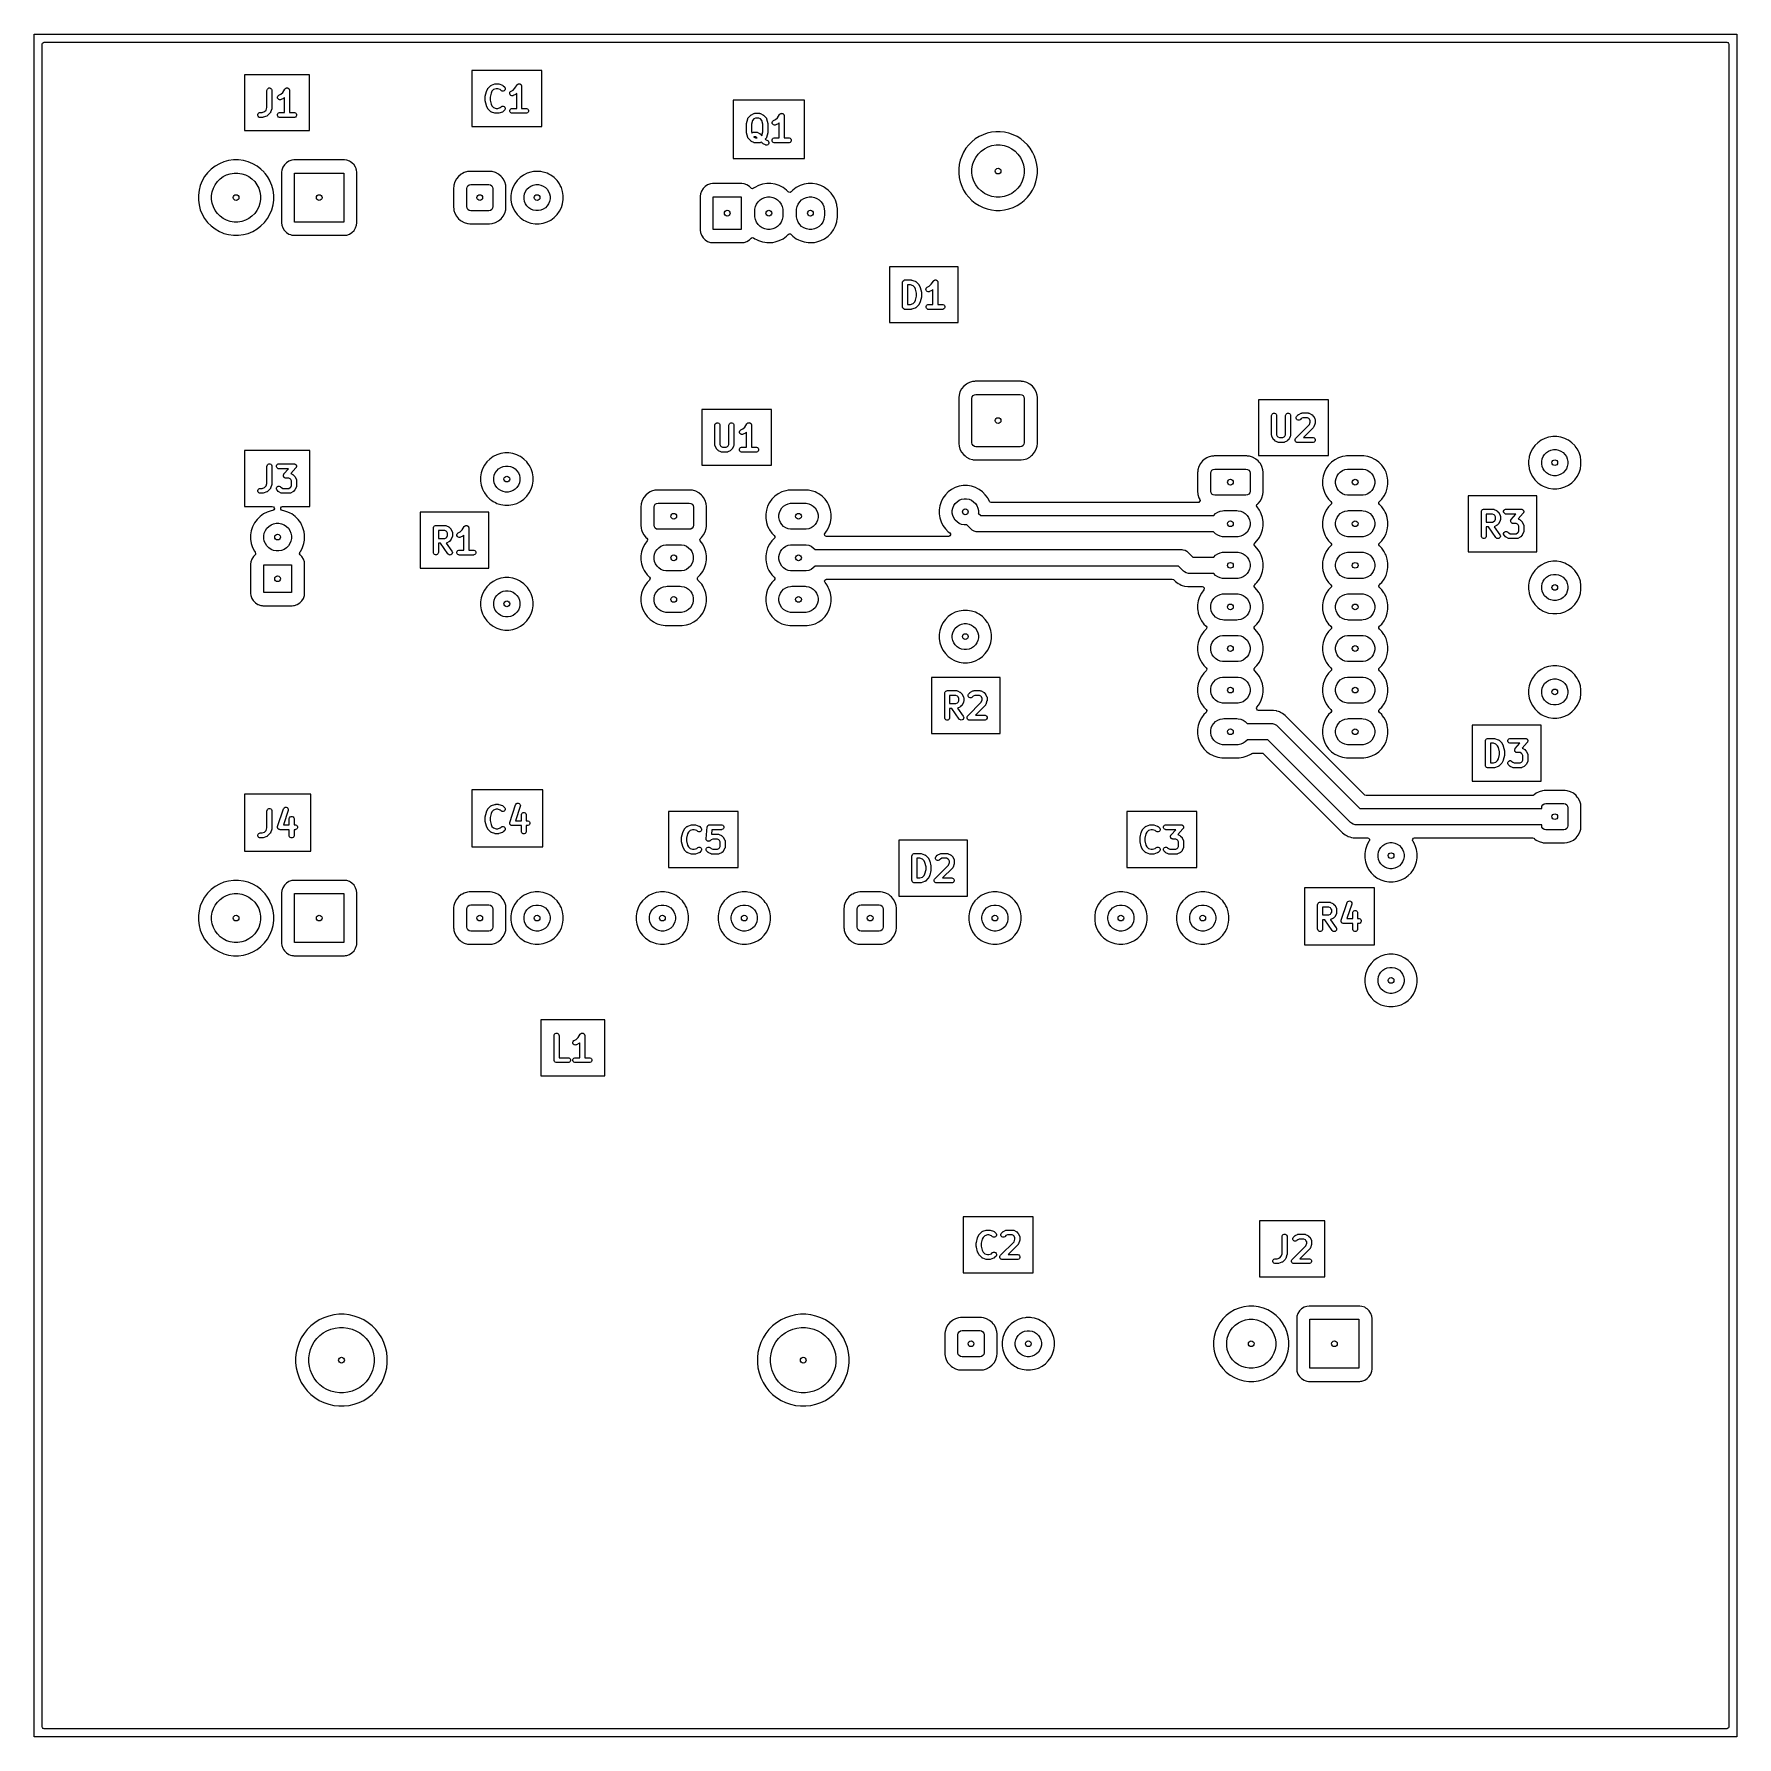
# Model space of a CAD drawing. Extents: x 20 to 124, y -124 to -20.
import ezdxf

# ---------------------------------------------------------------- set-up
doc = ezdxf.new("R2010")
doc.units = 0
doc.layers.add('BLACK', color=7, linetype='CONTINUOUS')
doc.layers.add('WHITE', color=7, linetype='CONTINUOUS')

msp = doc.modelspace()

# ---------------------------------------------------------------- linework, layer by layer
at = {"layer": 'BLACK', "linetype": 'CONTINUOUS'}
for p, q in [((20.5005, -20.6245), (20.520185, -20.557461)), ((20.5005, -25.898053), (20.5005, -20.6245)), ((20.520185, -20.557461), (20.572989, -20.511706)), ((20.572989, -20.511706), (20.6245, -20.5005)), ((20.6245, -20.5005), (123.3755, -20.5005)), ((123.3755, -20.5005), (123.442539, -20.520185)), ((123.442539, -20.520185), (123.488294, -20.572989)), ((123.488294, -20.572989), (123.4995, -20.6245)), ((123.4995, -20.6245), (123.4995, -123.3755)), ((36.8305, -22.482484), (32.848071, -22.482484)), ((32.848071, -22.482484), (32.848071, -25.898053)), ((36.8305, -25.648053), (36.8305, -22.482484)), ((51.009023, -22.232484), (46.738176, -22.232484)), ((46.738176, -22.232484), (46.738176, -25.648053)), ((51.009023, -25.648053), (51.009023, -22.232484)), ((34.225, -23.440828), (34.227882, -23.411564)), ((34.225, -24.487916), (34.225, -23.440828)), ((34.227882, -23.411564), (34.25028, -23.357492)), ((34.25028, -23.357492), (34.291664, -23.316108)), ((34.291664, -23.316108), (34.345736, -23.29371)), ((34.345736, -23.29371), (34.404264, -23.29371)), ((34.404264, -23.29371), (34.458336, -23.316108)), ((34.458336, -23.316108), (34.49972, -23.357492)), ((34.49972, -23.357492), (34.522118, -23.411564)), ((34.522118, -23.411564), (34.525, -23.440828)), ((34.525, -23.440828), (34.525, -24.512257)), ((34.869035, -23.850639), (34.887542, -23.795116)), ((34.873184, -23.909019), (34.869035, -23.850639)), ((34.899358, -23.961368), (34.873184, -23.909019)), ((34.887542, -23.795116), (34.925889, -23.750901)), ((34.925889, -23.750901), (34.950775, -23.735236)), ((34.950775, -23.735236), (35.07186, -23.674692)), ((35.07186, -23.674692), (35.187001, -23.559551)), ((35.187001, -23.559551), (35.321621, -23.357623)), ((35.248168, -23.91931), (35.244049, -23.922692)), ((35.252682, -23.91647), (35.248168, -23.91931)), ((35.255278, -23.913476), (35.252682, -23.91647)), ((35.26678, -23.904037), (35.255278, -23.913476)), ((35.296428, -23.874389), (35.26678, -23.904037)), ((35.296428, -24.790828), (35.296428, -23.874389)), ((35.321621, -23.357623), (35.321687, -23.357542)), ((35.321687, -23.357542), (35.321708, -23.357492)), ((35.321708, -23.357492), (35.321819, -23.35738)), ((35.321819, -23.35738), (35.340251, -23.334872)), ((35.340251, -23.334872), (35.352593, -23.326606)), ((35.352593, -23.326606), (35.363092, -23.316108)), ((35.363092, -23.316108), (35.376668, -23.310484)), ((35.376668, -23.310484), (35.388881, -23.302306)), ((35.388881, -23.302306), (35.403442, -23.299393)), ((35.403442, -23.299393), (35.417164, -23.29371)), ((35.417164, -23.29371), (35.431861, -23.29371)), ((35.431861, -23.29371), (35.446271, -23.290828)), ((35.446271, -23.290828), (35.460841, -23.29371)), ((35.460841, -23.29371), (35.475692, -23.29371)), ((35.475692, -23.29371), (35.489266, -23.299332)), ((35.489266, -23.299332), (35.503685, -23.302185)), ((35.503685, -23.302185), (35.516045, -23.310425)), ((35.516045, -23.310425), (35.529764, -23.316108)), ((35.529764, -23.316108), (35.540153, -23.326497)), ((35.540153, -23.326497), (35.552384, -23.334651)), ((35.552384, -23.334651), (35.560649, -23.346993)), ((35.560649, -23.346993), (35.571148, -23.357492)), ((35.571148, -23.357492), (35.576771, -23.371068)), ((35.576771, -23.371068), (35.58495, -23.383281)), ((35.58495, -23.383281), (35.587862, -23.397843)), ((35.587862, -23.397843), (35.593546, -23.411564)), ((35.593546, -23.411564), (35.596397, -23.440516)), ((35.596397, -23.440516), (35.596428, -23.44067)), ((35.596428, -23.44067), (35.596417, -23.440722)), ((35.596417, -23.440722), (35.596428, -23.440828)), ((35.596428, -23.440828), (35.596428, -24.790828)), ((47.54638, -23.833685), (47.546882, -23.828581)), ((47.54638, -24.047971), (47.54638, -23.833685)), ((47.546557, -23.826394), (47.548176, -23.815443)), ((47.546882, -23.828581), (47.546557, -23.826394)), ((47.548176, -23.815443), (47.549262, -23.804421)), ((47.549262, -23.804421), (47.550109, -23.802376)), ((47.550109, -23.802376), (47.550859, -23.797305)), ((47.550859, -23.797305), (47.622287, -23.511591)), ((47.622287, -23.511591), (47.623058, -23.509432)), ((47.623058, -23.509432), (47.623135, -23.508352)), ((47.623135, -23.508352), (47.627793, -23.496177)), ((47.627793, -23.496177), (47.63218, -23.4839)), ((47.63218, -23.4839), (47.632824, -23.483029)), ((47.632824, -23.483029), (47.633644, -23.480889)), ((47.633644, -23.480889), (47.705073, -23.338032)), ((47.705073, -23.338032), (47.713, -23.325438)), ((47.713, -23.325438), (47.714516, -23.321779)), ((47.714516, -23.321779), (47.717897, -23.317659)), ((47.717897, -23.317659), (47.720738, -23.313146)), ((47.720738, -23.313146), (47.723731, -23.310549)), ((47.723731, -23.310549), (47.733171, -23.299048)), ((47.733171, -23.299048), (47.876028, -23.156191)), ((47.909334, -23.600327), (47.84638, -23.852148)), ((47.84638, -23.852148), (47.84638, -24.029507)), ((47.876028, -23.156191), (47.898758, -23.137536)), ((47.898758, -23.137536), (47.903739, -23.135472)), ((47.903739, -23.135472), (47.907809, -23.131943)), ((47.907809, -23.131943), (47.93466, -23.119955)), ((47.962515, -23.493967), (47.909334, -23.600327)), ((47.93466, -23.119955), (48.148945, -23.048526)), ((48.063121, -23.393361), (47.962515, -23.493967)), ((48.220723, -23.340828), (48.063121, -23.393361)), ((48.148945, -23.048526), (48.163454, -23.045226)), ((48.163454, -23.045226), (48.167116, -23.04371)), ((48.167116, -23.04371), (48.172424, -23.043187)), ((48.172424, -23.043187), (48.177619, -23.042006)), ((48.177619, -23.042006), (48.181568, -23.042286)), ((48.181568, -23.042286), (48.19638, -23.040828)), ((48.19638, -23.040828), (48.339237, -23.040828)), ((48.314897, -23.340828), (48.220723, -23.340828)), ((48.472495, -23.393361), (48.314897, -23.340828)), ((48.339237, -23.040828), (48.354048, -23.042286)), ((48.354048, -23.042286), (48.357998, -23.042006)), ((48.357998, -23.042006), (48.363192, -23.043187)), ((48.363192, -23.043187), (48.368501, -23.04371)), ((48.368501, -23.04371), (48.372163, -23.045227)), ((48.372163, -23.045227), (48.386671, -23.048526)), ((48.386671, -23.048526), (48.600957, -23.119954)), ((48.518885, -23.439751), (48.472495, -23.393361)), ((48.541615, -23.458406), (48.518885, -23.439751)), ((48.595688, -23.480802), (48.541615, -23.458406)), ((48.654214, -23.480802), (48.595688, -23.480802)), ((48.600957, -23.119954), (48.627808, -23.131943)), ((48.627808, -23.131943), (48.631878, -23.135473)), ((48.631878, -23.135473), (48.636858, -23.137536)), ((48.636858, -23.137536), (48.659589, -23.156191)), ((48.708286, -23.458406), (48.654214, -23.480802)), ((48.659589, -23.156191), (48.731017, -23.227619)), ((48.749672, -23.41702), (48.708286, -23.458406)), ((48.731017, -23.227619), (48.749672, -23.250349)), ((48.749672, -23.250349), (48.772068, -23.304422)), ((48.772068, -23.362948), (48.749672, -23.41702)), ((48.772068, -23.304422), (48.772068, -23.362948)), ((49.047558, -23.600639), (49.066065, -23.545116)), ((49.051707, -23.659019), (49.047558, -23.600639)), ((49.077881, -23.711368), (49.051707, -23.659019)), ((49.066065, -23.545116), (49.104412, -23.500901)), ((49.122096, -23.749715), (49.077881, -23.711368)), ((49.104412, -23.500901), (49.129298, -23.485236)), ((49.177619, -23.768222), (49.122096, -23.749715)), ((49.129298, -23.485236), (49.250383, -23.424692)), ((49.235999, -23.764073), (49.177619, -23.768222)), ((49.263462, -23.753564), (49.235999, -23.764073)), ((49.250383, -23.424692), (49.365524, -23.309551)), ((49.406319, -23.682135), (49.263462, -23.753564)), ((49.365524, -23.309551), (49.500144, -23.107623)), ((49.418912, -23.674207), (49.406319, -23.682135)), ((49.422572, -23.672692), (49.418912, -23.674207)), ((49.426691, -23.66931), (49.422572, -23.672692)), ((49.431205, -23.66647), (49.426691, -23.66931)), ((49.433801, -23.663476), (49.431205, -23.66647)), ((49.445303, -23.654037), (49.433801, -23.663476)), ((49.474951, -23.624389), (49.445303, -23.654037)), ((49.474951, -24.540828), (49.474951, -23.624389)), ((49.500144, -23.107623), (49.50021, -23.107542)), ((49.50021, -23.107542), (49.500231, -23.107492)), ((49.500231, -23.107492), (49.500342, -23.10738)), ((49.500342, -23.10738), (49.518774, -23.084872)), ((49.518774, -23.084872), (49.531116, -23.076606)), ((49.531116, -23.076606), (49.541615, -23.066108)), ((49.541615, -23.066108), (49.555191, -23.060484)), ((49.555191, -23.060484), (49.567404, -23.052306)), ((49.567404, -23.052306), (49.581965, -23.049393)), ((49.581965, -23.049393), (49.595687, -23.04371)), ((49.595687, -23.04371), (49.610384, -23.04371)), ((49.610384, -23.04371), (49.624794, -23.040828)), ((49.624794, -23.040828), (49.639364, -23.04371)), ((49.639364, -23.04371), (49.654215, -23.04371)), ((49.654215, -23.04371), (49.667789, -23.049332)), ((49.667789, -23.049332), (49.682208, -23.052185)), ((49.682208, -23.052185), (49.694568, -23.060425)), ((49.694568, -23.060425), (49.708287, -23.066108)), ((49.708287, -23.066108), (49.718676, -23.076497)), ((49.718676, -23.076497), (49.730907, -23.084651)), ((49.730907, -23.084651), (49.739172, -23.096993)), ((49.739172, -23.096993), (49.749671, -23.107492)), ((49.749671, -23.107492), (49.755294, -23.121068)), ((49.755294, -23.121068), (49.763473, -23.133281)), ((49.763473, -23.133281), (49.766385, -23.147843)), ((49.766385, -23.147843), (49.772069, -23.161564)), ((49.772069, -23.161564), (49.77492, -23.190516)), ((49.77492, -23.190516), (49.774951, -23.19067)), ((49.774951, -23.19067), (49.77494, -23.190722)), ((49.77494, -23.190722), (49.774951, -23.190828)), ((49.774951, -23.190828), (49.774951, -24.540828)), ((33.656453, -24.911564), (33.678851, -24.857492)), ((33.656453, -24.970092), (33.656453, -24.911564)), ((33.678851, -24.857492), (33.720235, -24.816108)), ((33.720235, -24.816108), (33.774307, -24.79371)), ((33.774307, -24.79371), (33.803571, -24.790828)), ((33.803571, -24.790828), (33.922085, -24.790828)), ((33.922085, -24.790828), (34.079687, -24.738294)), ((34.079687, -24.738294), (34.172466, -24.645514)), ((34.172466, -24.645514), (34.225, -24.487916)), ((34.409637, -24.832608), (34.26678, -24.975466)), ((34.428292, -24.809877), (34.409637, -24.832608)), ((34.430354, -24.804897), (34.428292, -24.809877)), ((34.433885, -24.800827), (34.430354, -24.804897)), ((34.445873, -24.773977), (34.433885, -24.800827)), ((34.517302, -24.559692), (34.445873, -24.773977)), ((34.520601, -24.545182), (34.517302, -24.559692)), ((34.522118, -24.541521), (34.520601, -24.545182)), ((34.52264, -24.536212), (34.522118, -24.541521)), ((34.523822, -24.531018), (34.52264, -24.536212)), ((34.525, -24.512257), (34.523541, -24.527068)), ((34.523541, -24.527068), (34.523822, -24.531018)), ((34.870739, -24.911564), (34.893137, -24.857492)), ((34.870739, -24.970092), (34.870739, -24.911564)), ((34.893137, -24.857492), (34.934521, -24.816108)), ((34.943573, -23.999715), (34.899358, -23.961368)), ((34.934521, -24.816108), (34.988593, -24.79371)), ((34.999096, -24.018222), (34.943573, -23.999715)), ((34.988593, -24.79371), (35.017857, -24.790828)), ((35.057476, -24.014073), (34.999096, -24.018222)), ((35.017857, -24.790828), (35.296428, -24.790828)), ((35.084939, -24.003564), (35.057476, -24.014073)), ((35.227796, -23.932135), (35.084939, -24.003564)), ((35.240389, -23.924207), (35.227796, -23.932135)), ((35.244049, -23.922692), (35.240389, -23.924207)), ((35.596428, -24.790828), (35.875, -24.790828)), ((35.875, -24.790828), (35.904264, -24.79371)), ((35.904264, -24.79371), (35.958336, -24.816108)), ((35.958336, -24.816108), (35.99972, -24.857492)), ((35.99972, -24.857492), (36.022118, -24.911564)), ((36.022118, -24.911564), (36.022118, -24.970092)), ((47.546882, -24.053074), (47.54638, -24.047971)), ((47.546557, -24.055262), (47.546882, -24.053074)), ((47.548176, -24.066212), (47.546557, -24.055262)), ((47.549262, -24.077235), (47.548176, -24.066212)), ((47.550109, -24.079279), (47.549262, -24.077235)), ((47.550859, -24.084351), (47.550109, -24.079279)), ((47.622287, -24.370065), (47.550859, -24.084351)), ((47.623058, -24.372223), (47.622287, -24.370065)), ((47.623135, -24.373304), (47.623058, -24.372223)), ((47.627793, -24.385478), (47.623135, -24.373304)), ((47.63218, -24.397756), (47.627793, -24.385478)), ((47.632824, -24.398626), (47.63218, -24.397756)), ((47.633644, -24.400767), (47.632824, -24.398626)), ((47.705073, -24.543624), (47.633644, -24.400767)), ((47.713, -24.556217), (47.705073, -24.543624)), ((47.714516, -24.559877), (47.713, -24.556217)), ((47.717897, -24.563996), (47.714516, -24.559877)), ((47.720738, -24.56851), (47.717897, -24.563996)), ((47.723731, -24.571106), (47.720738, -24.56851)), ((47.733171, -24.582608), (47.723731, -24.571106)), ((47.876028, -24.725466), (47.733171, -24.582608)), ((47.84638, -24.029507), (47.909334, -24.281328)), ((47.898758, -24.744121), (47.876028, -24.725466)), ((47.903737, -24.746183), (47.898758, -24.744121)), ((47.907809, -24.749715), (47.903737, -24.746183)), ((47.93466, -24.761703), (47.907809, -24.749715)), ((47.909334, -24.281328), (47.962515, -24.387688)), ((48.148946, -24.833131), (47.93466, -24.761703)), ((47.962515, -24.387688), (48.06312, -24.488294)), ((48.06312, -24.488294), (48.220723, -24.540828)), ((48.163458, -24.83643), (48.148946, -24.833131)), ((48.167116, -24.837946), (48.163458, -24.83643)), ((48.172418, -24.838468), (48.167116, -24.837946)), ((48.17762, -24.839651), (48.172418, -24.838468)), ((48.181574, -24.839369), (48.17762, -24.839651)), ((48.19638, -24.840828), (48.181574, -24.839369)), ((48.339237, -24.840828), (48.19638, -24.840828)), ((48.220723, -24.540828), (48.314894, -24.540828)), ((48.314894, -24.540828), (48.472496, -24.488294)), ((48.354042, -24.839369), (48.339237, -24.840828)), ((48.357997, -24.839651), (48.354042, -24.839369)), ((48.363198, -24.838468), (48.357997, -24.839651)), ((48.368501, -24.837946), (48.363198, -24.838468)), ((48.372158, -24.83643), (48.368501, -24.837946)), ((48.386671, -24.833131), (48.372158, -24.83643)), ((48.600957, -24.761703), (48.386671, -24.833131)), ((48.472496, -24.488294), (48.518884, -24.441906)), ((48.518884, -24.441906), (48.541615, -24.423251)), ((48.541615, -24.423251), (48.595687, -24.400854)), ((48.595687, -24.400854), (48.654213, -24.400853)), ((48.627808, -24.749715), (48.600957, -24.761703)), ((48.631881, -24.746181), (48.627808, -24.749715)), ((48.636859, -24.74412), (48.631881, -24.746181)), ((48.65959, -24.725465), (48.636859, -24.74412)), ((48.654213, -24.400853), (48.708285, -24.42325)), ((48.731018, -24.654036), (48.65959, -24.725465)), ((48.708285, -24.42325), (48.749671, -24.464635)), ((48.749672, -24.631306), (48.731018, -24.654036)), ((48.749671, -24.464635), (48.772068, -24.518707)), ((48.772069, -24.577233), (48.749672, -24.631306)), ((48.772068, -24.518707), (48.772069, -24.577233)), ((49.049262, -24.661564), (49.07166, -24.607492)), ((49.049262, -24.720092), (49.049262, -24.661564)), ((49.07166, -24.774164), (49.049262, -24.720092)), ((49.07166, -24.607492), (49.113044, -24.566108)), ((49.113044, -24.815548), (49.07166, -24.774164)), ((49.113044, -24.566108), (49.167116, -24.54371)), ((49.167116, -24.837946), (49.113044, -24.815548)), ((49.167116, -24.54371), (49.19638, -24.540828)), ((49.19638, -24.840828), (49.167116, -24.837946)), ((49.19638, -24.540828), (49.474951, -24.540828)), ((50.053523, -24.840828), (49.19638, -24.840828)), ((49.774951, -24.540828), (50.053523, -24.540828)), ((50.053523, -24.540828), (50.082787, -24.54371)), ((50.082787, -24.837946), (50.053523, -24.840828)), ((50.082787, -24.54371), (50.136859, -24.566108)), ((50.136859, -24.815548), (50.082787, -24.837946)), ((50.136859, -24.566108), (50.178243, -24.607492)), ((50.178243, -24.774164), (50.136859, -24.815548)), ((50.178243, -24.607492), (50.200641, -24.661564)), ((50.200641, -24.720092), (50.178243, -24.774164)), ((50.200641, -24.661564), (50.200641, -24.720092)), ((67.044786, -24.032484), (62.70251, -24.032484)), ((62.70251, -24.032484), (62.70251, -27.59091)), ((63.626076, -25.099048), (63.768934, -24.956191)), ((63.768934, -24.956191), (63.780435, -24.946752)), ((63.780435, -24.946752), (63.783032, -24.943758)), ((63.783032, -24.943758), (63.787545, -24.940917)), ((63.787545, -24.940917), (63.791665, -24.937536)), ((63.791665, -24.937536), (63.795324, -24.93602)), ((63.795324, -24.93602), (63.807918, -24.928093)), ((63.807918, -24.928093), (63.950774, -24.856664)), ((63.950774, -24.856664), (63.978238, -24.846155)), ((63.978238, -24.846155), (63.983612, -24.845773)), ((63.983612, -24.845773), (63.988593, -24.84371)), ((63.988593, -24.84371), (64.017857, -24.840828)), ((64.017857, -24.840828), (64.303571, -24.840828)), ((64.303571, -24.840828), (64.332835, -24.84371)), ((64.332835, -24.84371), (64.337815, -24.845773)), ((64.337815, -24.845773), (64.34319, -24.846155)), ((64.34319, -24.846155), (64.370653, -24.856664)), ((64.370653, -24.856664), (64.51351, -24.928093)), ((64.51351, -24.928093), (64.526103, -24.93602)), ((64.526103, -24.93602), (64.529763, -24.937536)), ((64.529763, -24.937536), (64.533882, -24.940917)), ((64.533882, -24.940917), (64.538396, -24.943758)), ((64.538396, -24.943758), (64.540992, -24.946751)), ((64.540992, -24.946751), (64.552494, -24.956191)), ((64.552494, -24.956191), (64.695351, -25.099048)), ((65.401287, -25.109551), (65.535907, -24.907623)), ((65.535907, -24.907623), (65.535973, -24.907542)), ((65.535973, -24.907542), (65.535994, -24.907492)), ((65.535994, -24.907492), (65.536105, -24.90738)), ((65.536105, -24.90738), (65.554537, -24.884872)), ((65.554537, -24.884872), (65.566879, -24.876606)), ((65.566879, -24.876606), (65.577378, -24.866108)), ((65.577378, -24.866108), (65.590954, -24.860484)), ((65.590954, -24.860484), (65.603167, -24.852306)), ((65.603167, -24.852306), (65.617728, -24.849393)), ((65.617728, -24.849393), (65.63145, -24.84371)), ((65.63145, -24.84371), (65.646147, -24.84371)), ((65.646147, -24.84371), (65.660557, -24.840828)), ((65.660557, -24.840828), (65.675127, -24.84371)), ((65.675127, -24.84371), (65.689978, -24.84371)), ((65.689978, -24.84371), (65.703552, -24.849332)), ((65.703552, -24.849332), (65.717971, -24.852185)), ((65.717971, -24.852185), (65.730331, -24.860425)), ((65.730331, -24.860425), (65.74405, -24.866108)), ((65.74405, -24.866108), (65.754439, -24.876497)), ((65.754439, -24.876497), (65.76667, -24.884651)), ((65.76667, -24.884651), (65.774935, -24.896993)), ((65.774935, -24.896993), (65.785434, -24.907492)), ((65.785434, -24.907492), (65.791057, -24.921068)), ((65.791057, -24.921068), (65.799236, -24.933281)), ((65.799236, -24.933281), (65.802148, -24.947843)), ((65.802148, -24.947843), (65.807832, -24.961564)), ((67.044786, -27.59091), (67.044786, -24.032484)), ((20.5005, -27.59091), (20.5005, -25.898053)), ((32.848071, -25.898053), (36.8305, -25.898053)), ((33.678851, -25.024164), (33.656453, -24.970092)), ((33.720235, -25.065548), (33.678851, -25.024164)), ((33.774307, -25.087946), (33.720235, -25.065548)), ((33.803571, -25.090828), (33.774307, -25.087946)), ((33.946428, -25.090828), (33.803571, -25.090828)), ((33.961233, -25.089369), (33.946428, -25.090828)), ((33.965188, -25.089651), (33.961233, -25.089369)), ((33.970389, -25.088468), (33.965188, -25.089651)), ((33.975692, -25.087946), (33.970389, -25.088468)), ((33.979349, -25.08643), (33.975692, -25.087946)), ((33.993862, -25.083131), (33.979349, -25.08643)), ((34.208148, -25.011703), (33.993862, -25.083131)), ((34.234999, -24.999715), (34.208148, -25.011703)), ((34.23907, -24.996183), (34.234999, -24.999715)), ((34.24405, -24.994121), (34.23907, -24.996183)), ((34.26678, -24.975466), (34.24405, -24.994121)), ((34.893137, -25.024164), (34.870739, -24.970092)), ((34.934521, -25.065548), (34.893137, -25.024164)), ((34.988593, -25.087946), (34.934521, -25.065548)), ((35.017857, -25.090828), (34.988593, -25.087946)), ((35.875, -25.090828), (35.017857, -25.090828)), ((35.904264, -25.087946), (35.875, -25.090828)), ((35.958336, -25.065548), (35.904264, -25.087946)), ((35.99972, -25.024164), (35.958336, -25.065548)), ((36.022118, -24.970092), (35.99972, -25.024164)), ((36.8305, -25.898053), (36.8305, -25.648053)), ((46.738176, -25.648053), (51.009023, -25.648053)), ((63.510714, -25.490828), (63.511216, -25.485724)), ((63.510714, -25.990828), (63.510714, -25.490828)), ((63.511216, -25.995931), (63.510714, -25.990828)), ((63.510891, -25.483537), (63.51251, -25.472586)), ((63.511216, -25.485724), (63.510891, -25.483537)), ((63.510891, -25.998119), (63.511216, -25.995931)), ((63.51251, -26.009069), (63.510891, -25.998119)), ((63.51251, -25.472586), (63.513596, -25.461564)), ((63.513596, -25.461564), (63.514443, -25.459519)), ((63.514443, -25.459519), (63.515193, -25.454448)), ((63.515193, -25.454448), (63.586621, -25.168734)), ((63.586621, -25.168734), (63.596514, -25.141043)), ((63.596514, -25.141043), (63.603152, -25.132083)), ((63.603152, -25.132083), (63.607421, -25.121778)), ((63.607421, -25.121778), (63.626076, -25.099048)), ((63.867586, -25.281802), (63.810714, -25.509291)), ((63.810714, -25.509291), (63.810714, -25.972364)), ((63.810714, -25.972364), (63.828509, -26.043547)), ((63.863092, -26.008965), (63.917164, -25.986567)), ((63.963853, -25.185534), (63.867586, -25.281802)), ((63.917164, -25.986567), (63.946428, -25.983685)), ((63.946428, -25.983685), (64.089285, -25.983685)), ((64.053267, -25.140828), (63.963853, -25.185534)), ((64.268161, -25.140828), (64.053267, -25.140828)), ((64.089285, -25.983685), (64.118549, -25.986567)), ((64.118549, -25.986567), (64.123529, -25.98863)), ((64.123529, -25.98863), (64.128904, -25.989012)), ((64.128904, -25.989012), (64.156367, -25.999521)), ((64.156367, -25.999521), (64.299224, -26.07095)), ((64.357574, -25.185535), (64.268161, -25.140828)), ((64.45384, -25.281801), (64.357574, -25.185535)), ((64.510714, -25.509292), (64.45384, -25.281801)), ((64.45384, -26.199854), (64.510714, -25.972363)), ((64.510714, -25.972363), (64.510714, -25.509292)), ((64.695351, -25.099048), (64.714006, -25.121778)), ((64.714006, -25.121778), (64.718273, -25.132081)), ((64.718273, -25.132081), (64.724913, -25.141042)), ((64.724913, -25.141042), (64.734806, -25.168733)), ((64.734806, -25.168733), (64.806235, -25.454447)), ((64.806235, -25.454447), (64.806985, -25.459519)), ((64.806985, -25.459519), (64.807832, -25.461564)), ((64.807832, -25.461564), (64.808917, -25.472583)), ((64.808917, -25.472583), (64.810537, -25.483536)), ((64.810537, -25.99812), (64.808917, -26.009072)), ((64.810537, -25.483536), (64.810211, -25.485724)), ((64.810211, -25.485724), (64.810714, -25.490828)), ((64.810714, -25.990828), (64.810211, -25.995931)), ((64.810211, -25.995931), (64.810537, -25.99812)), ((64.810714, -25.490828), (64.810714, -25.990828)), ((65.083321, -25.400639), (65.101828, -25.345116)), ((65.08747, -25.459019), (65.083321, -25.400639)), ((65.113644, -25.511368), (65.08747, -25.459019)), ((65.101828, -25.345116), (65.140175, -25.300901)), ((65.157859, -25.549715), (65.113644, -25.511368)), ((65.140175, -25.300901), (65.165061, -25.285236)), ((65.213382, -25.568222), (65.157859, -25.549715)), ((65.165061, -25.285236), (65.286146, -25.224692)), ((65.271762, -25.564073), (65.213382, -25.568222)), ((65.299225, -25.553564), (65.271762, -25.564073)), ((65.286146, -25.224692), (65.401287, -25.109551)), ((65.442082, -25.482135), (65.299225, -25.553564)), ((65.454675, -25.474207), (65.442082, -25.482135)), ((65.458335, -25.472692), (65.454675, -25.474207)), ((65.462454, -25.46931), (65.458335, -25.472692)), ((65.466968, -25.46647), (65.462454, -25.46931)), ((65.469564, -25.463476), (65.466968, -25.46647)), ((65.481066, -25.454037), (65.469564, -25.463476)), ((65.510714, -25.424389), (65.481066, -25.454037)), ((65.510714, -26.340828), (65.510714, -25.424389)), ((65.807832, -24.961564), (65.810683, -24.990516)), ((65.810683, -24.990516), (65.810714, -24.99067)), ((65.810714, -24.99067), (65.810703, -24.990722)), ((65.810703, -24.990722), (65.810714, -24.990828)), ((65.810714, -24.990828), (65.810714, -26.340828)), ((78.472268, -25.997188), (78.209405, -26.057184)), ((78.47228, -25.997186), (78.472268, -25.997188)), ((78.740186, -25.967), (78.47228, -25.997186)), ((78.740191, -25.967), (78.740186, -25.967)), ((79.009809, -25.967), (78.740191, -25.967)), ((79.009813, -25.967), (79.009809, -25.967)), ((79.277719, -25.997186), (79.009813, -25.967)), ((79.277728, -25.997187), (79.277719, -25.997186)), ((79.277732, -25.997188), (79.277728, -25.997187)), ((79.343446, -26.012187), (79.277732, -25.997188)), ((63.513596, -26.020092), (63.51251, -26.009069)), ((63.514443, -26.022136), (63.513596, -26.020092)), ((63.515193, -26.027208), (63.514443, -26.022136)), ((63.586621, -26.312922), (63.515193, -26.027208)), ((63.596514, -26.340613), (63.586621, -26.312922)), ((63.603153, -26.349573), (63.596514, -26.340613)), ((63.607421, -26.359877), (63.603153, -26.349573)), ((63.626076, -26.382608), (63.607421, -26.359877)), ((63.768934, -26.525466), (63.626076, -26.382608)), ((63.780438, -26.534907), (63.768934, -26.525466)), ((63.783033, -26.537899), (63.780438, -26.534907)), ((63.787542, -26.540737), (63.783033, -26.537899)), ((63.791665, -26.544121), (63.787542, -26.540737)), ((63.795326, -26.545637), (63.791665, -26.544121)), ((63.807918, -26.553564), (63.795326, -26.545637)), ((63.950776, -26.624992), (63.807918, -26.553564)), ((63.828509, -26.043547), (63.863092, -26.008965)), ((63.978239, -26.635502), (63.950776, -26.624992)), ((64.053875, -26.283685), (63.951417, -26.283685)), ((63.951417, -26.283685), (63.963853, -26.296121)), ((63.963853, -26.296121), (64.053267, -26.340828)), ((63.983614, -26.635883), (63.978239, -26.635502)), ((63.988593, -26.637946), (63.983614, -26.635883)), ((64.017857, -26.640828), (63.988593, -26.637946)), ((64.303571, -26.640828), (64.017857, -26.640828)), ((64.053267, -26.340828), (64.155724, -26.340828)), ((64.143288, -26.328392), (64.053875, -26.283685)), ((64.155724, -26.340828), (64.143288, -26.328392)), ((64.299224, -26.07095), (64.311817, -26.078877)), ((64.332835, -26.637946), (64.303571, -26.640828)), ((64.311817, -26.078877), (64.315477, -26.080393)), ((64.315477, -26.080393), (64.319596, -26.083774)), ((64.319596, -26.083774), (64.32411, -26.086615)), ((64.32411, -26.086615), (64.326706, -26.089608)), ((64.326706, -26.089608), (64.338208, -26.099048)), ((64.337813, -26.635883), (64.332835, -26.637946)), ((64.343189, -26.635502), (64.337813, -26.635883)), ((64.338208, -26.099048), (64.446427, -26.207267)), ((64.370653, -26.624992), (64.343189, -26.635502)), ((64.416809, -26.601913), (64.370653, -26.624992)), ((64.483219, -26.668323), (64.416809, -26.601913)), ((64.446427, -26.207267), (64.45384, -26.199854)), ((64.494725, -26.677766), (64.483219, -26.668323)), ((64.497318, -26.680756), (64.494725, -26.677766)), ((64.501823, -26.683592), (64.497318, -26.680756)), ((64.505949, -26.686978), (64.501823, -26.683592)), ((64.509612, -26.688495), (64.505949, -26.686978)), ((64.522203, -26.696421), (64.509612, -26.688495)), ((64.665061, -26.767849), (64.522203, -26.696421)), ((64.695351, -26.382608), (64.658559, -26.419399)), ((64.658559, -26.419399), (64.678138, -26.438978)), ((64.692524, -26.778359), (64.665061, -26.767849)), ((64.678138, -26.438978), (64.799224, -26.499521)), ((64.750904, -26.782507), (64.692524, -26.778359)), ((64.714006, -26.359877), (64.695351, -26.382608)), ((64.718272, -26.349575), (64.714006, -26.359877)), ((64.724913, -26.340614), (64.718272, -26.349575)), ((64.734806, -26.312923), (64.724913, -26.340614)), ((64.806235, -26.027209), (64.734806, -26.312923)), ((64.806427, -26.763999), (64.750904, -26.782507)), ((64.799224, -26.499521), (64.82411, -26.515186)), ((64.806985, -26.022136), (64.806235, -26.027209)), ((64.850642, -26.725652), (64.806427, -26.763999)), ((64.807832, -26.020092), (64.806985, -26.022136)), ((64.808917, -26.009072), (64.807832, -26.020092)), ((64.82411, -26.515186), (64.862456, -26.559401)), ((64.876816, -26.673303), (64.850642, -26.725652)), ((64.862456, -26.559401), (64.880964, -26.614923)), ((64.880964, -26.614923), (64.876816, -26.673303)), ((65.085025, -26.461564), (65.107423, -26.407492)), ((65.085025, -26.520092), (65.085025, -26.461564)), ((65.107423, -26.574164), (65.085025, -26.520092)), ((65.107423, -26.407492), (65.148807, -26.366108)), ((65.148807, -26.615548), (65.107423, -26.574164)), ((65.148807, -26.366108), (65.202879, -26.34371)), ((65.202879, -26.637946), (65.148807, -26.615548)), ((65.202879, -26.34371), (65.232143, -26.340828)), ((65.232143, -26.640828), (65.202879, -26.637946)), ((65.232143, -26.340828), (65.510714, -26.340828)), ((66.089286, -26.640828), (65.232143, -26.640828)), ((65.810714, -26.340828), (66.089286, -26.340828)), ((66.089286, -26.340828), (66.11855, -26.34371)), ((66.11855, -26.637946), (66.089286, -26.640828)), ((66.11855, -26.34371), (66.172622, -26.366108)), ((66.172622, -26.615548), (66.11855, -26.637946)), ((66.172622, -26.366108), (66.214006, -26.407492)), ((66.214006, -26.574164), (66.172622, -26.615548)), ((66.214006, -26.407492), (66.236404, -26.461564)), ((66.236404, -26.520092), (66.214006, -26.574164)), ((66.236404, -26.461564), (66.236404, -26.520092)), ((76.914161, -26.976212), (76.770714, -27.204505)), ((77.082265, -26.765415), (76.914161, -26.976212)), ((77.272915, -26.574765), (77.082265, -26.765415)), ((77.483712, -26.406661), (77.272915, -26.574765)), ((77.712005, -26.263214), (77.483712, -26.406661)), ((77.954917, -26.146234), (77.712005, -26.263214)), ((77.835883, -27.15085), (78.039002, -27.003276)), ((78.209397, -26.057187), (77.954917, -26.146234)), ((78.039002, -27.003276), (78.262707, -26.889293)), ((78.209405, -26.057184), (78.209397, -26.057187)), ((78.262707, -26.889293), (78.501487, -26.811708)), ((78.501487, -26.811708), (78.749465, -26.772432)), ((78.749465, -26.772432), (79.000535, -26.772432)), ((79.000535, -26.772432), (79.248513, -26.811708)), ((79.248513, -26.811708), (79.487293, -26.889293)), ((79.540594, -26.057184), (79.343446, -26.012187)), ((79.487293, -26.889293), (79.710998, -27.003276)), ((79.540602, -26.057187), (79.540594, -26.057184)), ((79.795082, -26.146234), (79.540602, -26.057187)), ((79.710998, -27.003276), (79.914117, -27.15085)), ((80.037994, -26.263214), (79.795082, -26.146234)), ((80.037997, -26.263216), (80.037994, -26.263214)), ((80.266289, -26.406662), (80.037997, -26.263216)), ((80.477085, -26.574766), (80.266289, -26.406662)), ((80.667734, -26.765415), (80.477085, -26.574766)), ((80.835838, -26.976211), (80.667734, -26.765415)), ((80.979284, -27.204503), (80.835838, -26.976211)), ((20.5005, -29.836723), (20.5005, -27.59091)), ((31.054168, -28.070599), (30.814921, -28.254179)), ((31.315328, -27.919818), (31.054168, -28.070599)), ((31.315338, -27.919814), (31.315328, -27.919818)), ((31.593939, -27.804413), (31.315338, -27.919814)), ((31.885233, -27.726361), (31.593939, -27.804413)), ((32.184206, -27.687001), (31.885233, -27.726361)), ((32.184211, -27.687), (32.184206, -27.687001)), ((32.184217, -27.687), (32.184211, -27.687)), ((32.485783, -27.687), (32.184217, -27.687)), ((32.485788, -27.687), (32.485783, -27.687)), ((32.485793, -27.687001), (32.485788, -27.687)), ((32.784766, -27.726361), (32.485793, -27.687001)), ((33.07606, -27.804413), (32.784766, -27.726361)), ((33.354661, -27.919814), (33.07606, -27.804413)), ((33.354671, -27.919818), (33.354661, -27.919814)), ((33.615831, -28.070599), (33.354671, -27.919818)), ((33.855078, -28.254179), (33.615831, -28.070599)), ((35.285184, -27.985237), (35.189211, -28.137976)), ((35.412737, -27.857684), (35.285184, -27.985237)), ((35.565476, -27.761711), (35.412737, -27.857684)), ((35.735745, -27.702131), (35.565476, -27.761711)), ((35.73575, -27.70213), (35.735745, -27.702131)), ((35.870039, -27.687), (35.73575, -27.70213)), ((35.870046, -27.687), (35.870039, -27.687)), ((38.959954, -27.687), (35.870046, -27.687)), ((38.95996, -27.687), (38.959954, -27.687)), ((39.094249, -27.70213), (38.95996, -27.687)), ((39.094254, -27.702131), (39.094249, -27.70213)), ((39.264523, -27.761711), (39.094254, -27.702131)), ((39.332482, -27.804413), (39.264523, -27.761711)), ((39.417262, -27.857684), (39.332482, -27.804413)), ((39.544816, -27.985238), (39.417262, -27.857684)), ((39.640789, -28.137978), (39.544816, -27.985238)), ((62.70251, -27.59091), (67.044786, -27.59091)), ((76.504686, -27.96478), (76.4745, -28.232686)), ((76.504688, -27.964768), (76.504686, -27.96478)), ((76.564684, -27.701905), (76.504688, -27.964768)), ((76.564687, -27.701897), (76.564684, -27.701905)), ((76.653734, -27.447417), (76.564687, -27.701897)), ((76.770714, -27.204505), (76.653734, -27.447417)), ((77.279932, -28.241965), (77.319208, -27.993987)), ((77.319208, -27.993987), (77.396793, -27.755207)), ((77.396793, -27.755207), (77.510776, -27.531502)), ((77.510776, -27.531502), (77.65835, -27.328383)), ((77.65835, -27.328383), (77.835883, -27.15085)), ((79.914117, -27.15085), (80.09165, -27.328383)), ((80.09165, -27.328383), (80.239224, -27.531502)), ((80.239224, -27.531502), (80.353207, -27.755207)), ((80.353207, -27.755207), (80.430792, -27.993987)), ((80.430792, -27.993987), (80.470068, -28.241965)), ((81.096267, -27.447421), (80.979284, -27.204503)), ((81.146476, -27.59091), (81.096267, -27.447421)), ((81.180099, -27.687001), (81.146476, -27.59091)), ((81.185316, -27.701909), (81.180099, -27.687001)), ((81.245312, -27.964768), (81.185316, -27.701909)), ((81.2755, -28.232691), (81.245312, -27.964768)), ((30.267314, -28.967838), (30.151913, -29.246439)), ((30.267318, -28.967828), (30.267314, -28.967838)), ((30.418099, -28.706668), (30.267318, -28.967828)), ((30.601679, -28.467421), (30.418099, -28.706668)), ((30.601685, -28.467414), (30.601679, -28.467421)), ((30.814914, -28.254185), (30.601685, -28.467414)), ((30.814921, -28.254179), (30.814914, -28.254185)), ((31.05604, -29.203752), (31.194391, -29.013328)), ((31.194391, -29.013328), (31.360828, -28.846891)), ((31.360828, -28.846891), (31.551252, -28.70854)), ((31.551252, -28.70854), (31.760975, -28.601681)), ((31.760975, -28.601681), (31.984832, -28.528945)), ((31.984832, -28.528945), (32.217311, -28.492124)), ((32.217311, -28.492124), (32.452689, -28.492124)), ((32.452689, -28.492124), (32.685168, -28.528945)), ((32.685168, -28.528945), (32.909025, -28.601681)), ((32.909025, -28.601681), (33.118748, -28.70854)), ((33.118748, -28.70854), (33.309172, -28.846891)), ((33.309172, -28.846891), (33.475609, -29.013328)), ((33.475609, -29.013328), (33.61396, -29.203752)), ((33.855085, -28.254185), (33.855078, -28.254179)), ((34.043439, -28.442539), (33.855085, -28.254185)), ((34.068314, -28.467414), (34.043439, -28.442539)), ((34.06832, -28.467421), (34.068314, -28.467414)), ((34.104486, -28.514553), (34.06832, -28.467421)), ((34.2519, -28.706668), (34.104486, -28.514553)), ((34.389414, -28.94485), (34.2519, -28.706668)), ((34.402683, -28.967832), (34.389414, -28.94485)), ((34.518087, -29.246442), (34.402683, -28.967832)), ((35.12963, -28.30825), (35.1145, -28.442539)), ((35.1145, -28.442539), (35.1145, -31.53246)), ((35.129631, -28.308245), (35.12963, -28.30825)), ((35.189211, -28.137976), (35.129631, -28.308245)), ((35.915, -31.4875), (35.915, -28.4875)), ((35.915, -28.4875), (38.915, -28.4875)), ((38.915, -28.4875), (38.915, -31.4875)), ((39.668931, -28.218406), (39.640789, -28.137978)), ((39.673928, -28.232686), (39.668931, -28.218406)), ((39.681449, -28.254179), (39.673928, -28.232686)), ((39.700368, -28.308245), (39.681449, -28.254179)), ((39.7155, -28.442546), (39.700368, -28.308245)), ((39.7155, -29.385892), (39.7155, -28.442546)), ((45.697069, -29.033543), (45.636999, -29.231567)), ((45.794617, -28.851047), (45.697069, -29.033543)), ((45.925889, -28.691089), (45.794617, -28.851047)), ((46.085847, -28.559817), (45.925889, -28.691089)), ((46.085848, -28.559816), (46.085847, -28.559817)), ((46.08585, -28.559815), (46.085848, -28.559816)), ((46.158198, -28.521143), (46.08585, -28.559815)), ((46.268343, -28.462269), (46.158198, -28.521143)), ((46.466367, -28.402199), (46.268343, -28.462269)), ((46.582598, -28.390751), (46.466367, -28.402199)), ((46.620692, -28.387), (46.582598, -28.390751)), ((47.823908, -28.387), (46.620692, -28.387)), ((47.859105, -28.390466), (47.823908, -28.387)), ((47.978234, -28.402199), (47.859105, -28.390466)), ((47.978234, -28.4022), (47.978232, -28.402199)), ((47.978232, -28.402199), (47.978234, -28.402199)), ((48.176254, -28.462268), (47.978234, -28.4022)), ((48.35875, -28.559815), (48.176254, -28.462268)), ((48.358753, -28.559817), (48.35875, -28.559815)), ((48.51871, -28.691089), (48.358752, -28.559817)), ((48.358752, -28.559817), (48.358753, -28.559817)), ((48.580762, -28.766701), (48.51871, -28.691089)), ((48.649985, -28.85105), (48.580762, -28.766701)), ((48.747532, -29.033546), (48.649985, -28.85105)), ((48.8076, -29.231566), (48.747532, -29.033546)), ((49.501501, -28.94485), (49.353432, -29.148651)), ((49.501505, -28.944845), (49.501501, -28.94485)), ((49.679645, -28.766705), (49.501505, -28.944845)), ((49.67965, -28.766701), (49.679645, -28.766705)), ((49.883451, -28.618632), (49.67965, -28.766701)), ((50.107916, -28.50426), (49.883451, -28.618632)), ((50.347514, -28.42641), (50.107916, -28.50426)), ((50.500376, -28.402199), (50.347514, -28.42641)), ((50.596338, -28.387), (50.500376, -28.402199)), ((50.848262, -28.387), (50.596338, -28.387)), ((50.94423, -28.4022), (50.848262, -28.387)), ((51.097085, -28.42641), (50.94423, -28.4022)), ((51.336683, -28.50426), (51.097085, -28.42641)), ((51.445718, -28.559817), (51.336683, -28.50426)), ((51.561145, -28.61863), (51.445718, -28.559817)), ((51.561147, -28.618631), (51.561145, -28.61863)), ((51.561148, -28.618632), (51.561147, -28.618631)), ((51.764949, -28.766701), (51.561148, -28.618632)), ((51.764954, -28.766705), (51.764949, -28.766701)), ((51.943094, -28.944845), (51.764954, -28.766705)), ((51.943098, -28.94485), (51.943094, -28.944845)), ((52.007539, -29.033546), (51.943098, -28.94485)), ((52.09117, -29.148655), (52.007539, -29.033546)), ((76.4745, -28.232686), (76.4745, -28.502313)), ((76.4745, -28.502313), (76.504686, -28.770219)), ((76.504686, -28.770219), (76.504688, -28.770231)), ((76.504688, -28.770231), (76.564684, -29.033094)), ((76.564684, -29.033094), (76.564687, -29.033102)), ((76.564687, -29.033102), (76.653734, -29.287582)), ((77.279932, -28.493035), (77.279932, -28.241965)), ((77.319208, -28.741013), (77.279932, -28.493035)), ((77.396793, -28.979793), (77.319208, -28.741013)), ((77.510776, -29.203498), (77.396793, -28.979793)), ((80.353207, -28.979793), (80.239224, -29.203498)), ((80.430792, -28.741013), (80.353207, -28.979793)), ((80.470068, -28.493035), (80.430792, -28.741013)), ((80.470068, -28.241965), (80.470068, -28.493035)), ((81.096267, -29.287579), (81.185316, -29.033091)), ((81.185316, -29.033091), (81.245312, -28.770232)), ((81.245312, -28.770232), (81.2755, -28.502309)), ((81.2755, -28.502309), (81.2755, -28.232691)), ((20.5005, -37.623053), (20.5005, -29.836723)), ((30.034501, -29.836706), (30.0345, -29.836723)), ((30.0345, -29.836723), (30.0345, -30.138276)), ((30.0345, -30.138276), (30.034501, -30.138293)), ((30.073861, -29.537733), (30.034501, -29.836706)), ((30.034501, -30.138293), (30.073861, -30.437266)), ((30.151913, -29.246439), (30.073861, -29.537733)), ((30.839624, -29.869811), (30.876445, -29.637332)), ((30.839624, -30.105189), (30.839624, -29.869811)), ((30.876445, -30.337668), (30.839624, -30.105189)), ((30.876445, -29.637332), (30.949181, -29.413475)), ((30.949181, -29.413475), (31.05604, -29.203752)), ((33.61396, -29.203752), (33.720819, -29.413475)), ((33.720819, -29.413475), (33.793555, -29.637332)), ((33.793555, -29.637332), (33.830376, -29.869811)), ((33.830376, -30.105189), (33.793555, -30.337668)), ((33.830376, -29.869811), (33.830376, -30.105189)), ((34.596138, -29.537732), (34.518087, -29.246442)), ((34.6355, -29.836717), (34.596138, -29.537732)), ((34.596138, -30.437268), (34.6355, -30.138283)), ((34.6355, -30.138283), (34.6355, -29.836717)), ((39.7155, -31.532454), (39.7155, -29.385892)), ((45.629503, -29.307684), (45.6218, -29.385892)), ((45.6218, -29.385892), (45.6218, -30.589108)), ((45.636999, -29.231567), (45.629503, -29.307684)), ((46.4223, -29.4375), (46.44133, -29.341829)), ((46.4223, -30.5375), (46.4223, -29.4375)), ((46.44133, -29.341829), (46.495523, -29.260723)), ((46.495523, -29.260723), (46.576629, -29.20653)), ((46.576629, -29.20653), (46.6723, -29.1875)), ((46.6723, -29.1875), (47.7723, -29.1875)), ((47.7723, -29.1875), (47.867971, -29.20653)), ((47.867971, -29.20653), (47.949077, -29.260723)), ((47.949077, -29.260723), (48.00327, -29.341829)), ((48.00327, -29.341829), (48.0223, -29.4375)), ((48.0223, -29.4375), (48.0223, -30.5375)), ((48.8228, -29.385892), (48.8076, -29.231566)), ((48.8228, -29.861538), (48.8228, -29.385892)), ((48.8228, -30.589108), (48.8228, -29.861538)), ((49.16121, -29.612715), (49.1218, -29.861538)), ((49.1218, -29.861538), (49.1218, -30.113462)), ((49.1218, -30.113462), (49.128209, -30.153928)), ((49.128209, -30.153928), (49.16121, -30.362285)), ((49.23906, -29.373116), (49.16121, -29.612714)), ((49.16121, -29.612714), (49.16121, -29.612715)), ((49.353432, -29.148651), (49.23906, -29.373116)), ((49.926152, -29.909086), (49.956748, -29.755272)), ((49.926152, -30.065914), (49.926152, -29.909086)), ((49.956748, -30.219728), (49.926152, -30.065914)), ((49.956748, -29.755272), (50.016763, -29.610383)), ((50.016763, -29.610383), (50.103892, -29.479985)), ((50.103892, -29.479985), (50.214785, -29.369092)), ((50.214785, -29.369092), (50.345183, -29.281963)), ((50.345183, -29.281963), (50.490072, -29.221948)), ((50.490072, -29.221948), (50.643886, -29.191352)), ((50.643886, -29.191352), (50.800714, -29.191352)), ((50.800714, -29.191352), (50.954528, -29.221948)), ((50.954528, -29.221948), (51.099417, -29.281963)), ((51.099417, -29.281963), (51.229815, -29.369092)), ((51.229815, -29.369092), (51.340708, -29.479985)), ((51.340708, -29.479985), (51.427837, -29.610383)), ((51.427837, -29.610383), (51.487852, -29.755272)), ((51.487852, -29.755272), (51.518448, -29.909086)), ((51.518448, -30.065914), (51.487852, -30.219728)), ((51.518448, -29.909086), (51.518448, -30.065914)), ((52.140993, -29.246439), (52.09117, -29.148655)), ((52.205539, -29.373116), (52.140993, -29.246439)), ((52.205539, -29.373118), (52.205539, -29.373116)), ((52.205541, -29.373121), (52.205539, -29.373118)), ((52.28339, -29.612715), (52.205541, -29.373121)), ((52.3228, -29.861538), (52.28339, -29.612715)), ((52.28339, -30.362285), (52.3228, -30.113462)), ((52.3228, -29.892539), (52.3228, -29.861538)), ((52.3228, -30.113462), (52.3228, -29.892539)), ((60.69963, -29.75825), (60.6845, -29.892539)), ((60.6845, -29.892539), (60.6845, -31.98246)), ((60.699631, -29.758245), (60.69963, -29.75825)), ((60.759211, -29.587976), (60.699631, -29.758245)), ((60.855184, -29.435237), (60.759211, -29.587976)), ((60.982737, -29.307684), (60.855184, -29.435237)), ((61.135476, -29.211711), (60.982737, -29.307684)), ((61.305745, -29.152131), (61.135476, -29.211711)), ((61.30575, -29.15213), (61.305745, -29.152131)), ((61.440039, -29.137), (61.30575, -29.15213)), ((61.440046, -29.137), (61.440039, -29.137)), ((63.229954, -29.137), (61.440046, -29.137)), ((61.485, -31.9375), (61.485, -29.9375)), ((61.485, -29.9375), (63.185, -29.9375)), ((63.185, -29.9375), (63.185, -31.9375)), ((63.22996, -29.137), (63.229954, -29.137)), ((63.364249, -29.15213), (63.22996, -29.137)), ((63.364254, -29.152131), (63.364249, -29.15213)), ((63.534523, -29.211711), (63.364254, -29.152131)), ((63.687262, -29.307684), (63.534523, -29.211711)), ((63.787654, -29.408076), (63.687262, -29.307684)), ((63.814359, -29.428367), (63.787654, -29.408076)), ((63.882413, -29.444193), (63.814359, -29.428367)), ((63.948219, -29.420714), (63.882413, -29.444193)), ((64.009946, -29.375867), (63.948219, -29.420714)), ((64.241423, -29.257922), (64.009946, -29.375867)), ((64.217941, -30.248266), (64.335766, -30.130441)), ((64.488506, -29.17764), (64.241423, -29.257922)), ((64.335766, -30.130441), (64.474313, -30.037867)), ((64.474313, -30.037867), (64.628258, -29.974101)), ((64.745098, -29.137), (64.488506, -29.17764)), ((64.628258, -29.974101), (64.791685, -29.941593)), ((64.745103, -29.137), (64.745098, -29.137)), ((65.004897, -29.137), (64.745103, -29.137)), ((64.791685, -29.941593), (64.958315, -29.941593)), ((64.958315, -29.941593), (65.121742, -29.974101)), ((65.004902, -29.137), (65.004897, -29.137)), ((65.261493, -29.17764), (65.004902, -29.137)), ((65.121742, -29.974101), (65.275687, -30.037867)), ((65.508576, -29.257922), (65.261493, -29.17764)), ((65.275687, -30.037867), (65.414234, -30.130441)), ((65.414234, -30.130441), (65.532059, -30.248266)), ((65.667764, -29.339034), (65.508576, -29.257922)), ((65.740051, -29.375866), (65.667764, -29.339034)), ((65.740053, -29.375867), (65.740051, -29.375866)), ((65.740054, -29.375868), (65.740053, -29.375867)), ((65.950225, -29.528566), (65.740054, -29.375868)), ((65.950231, -29.528571), (65.950225, -29.528566)), ((66.057319, -29.635659), (65.950231, -29.528571)), ((66.101666, -29.66416), (66.057319, -29.635659)), ((66.171358, -29.669144), (66.101666, -29.66416)), ((66.232681, -29.635659), (66.171358, -29.669144)), ((66.339768, -29.528571), (66.232681, -29.635659)), ((66.339774, -29.528566), (66.339768, -29.528571)), ((66.549945, -29.375868), (66.339774, -29.528566)), ((66.781423, -29.257922), (66.549945, -29.375868)), ((66.757941, -30.248266), (66.875766, -30.130441)), ((67.028506, -29.17764), (66.781423, -29.257922)), ((66.875766, -30.130441), (67.014313, -30.037867)), ((67.014313, -30.037867), (67.168258, -29.974101)), ((67.285098, -29.137), (67.028506, -29.17764)), ((67.168258, -29.974101), (67.331685, -29.941593)), ((67.285103, -29.137), (67.285098, -29.137)), ((67.544897, -29.137), (67.285103, -29.137)), ((67.331685, -29.941593), (67.498315, -29.941593)), ((67.498315, -29.941593), (67.661742, -29.974101)), ((67.544902, -29.137), (67.544897, -29.137)), ((67.801493, -29.17764), (67.544902, -29.137)), ((67.661742, -29.974101), (67.815687, -30.037867)), ((68.048576, -29.257922), (67.801493, -29.17764)), ((67.815687, -30.037867), (67.954234, -30.130441)), ((67.954234, -30.130441), (68.072059, -30.248266)), ((68.207764, -29.339034), (68.048576, -29.257922)), ((68.280051, -29.375866), (68.207764, -29.339034)), ((68.280053, -29.375867), (68.280051, -29.375866)), ((68.280054, -29.375868), (68.280053, -29.375867)), ((68.36177, -29.435238), (68.280054, -29.375868)), ((68.490229, -29.528569), (68.36177, -29.435238)), ((68.673931, -29.712271), (68.490229, -29.528569)), ((68.826634, -29.922449), (68.673931, -29.712271)), ((68.901787, -30.069945), (68.826634, -29.922449)), ((68.944577, -30.153923), (68.901787, -30.069945)), ((68.944577, -30.153925), (68.944577, -30.153923)), ((68.944579, -30.153928), (68.944577, -30.153925)), ((69.02486, -30.401007), (68.944579, -30.153928)), ((76.653734, -29.287582), (76.770714, -29.530494)), ((76.770714, -29.530494), (76.770716, -29.530497)), ((76.770716, -29.530497), (76.914162, -29.758789)), ((76.914162, -29.758789), (77.082266, -29.969585)), ((77.082266, -29.969585), (77.272915, -30.160234)), ((77.65835, -29.406617), (77.510776, -29.203498)), ((77.835883, -29.58415), (77.65835, -29.406617)), ((78.039002, -29.731724), (77.835883, -29.58415)), ((78.262707, -29.845707), (78.039002, -29.731724)), ((78.501487, -29.923292), (78.262707, -29.845707)), ((78.749465, -29.962568), (78.501487, -29.923292)), ((79.000535, -29.962568), (78.749465, -29.962568)), ((79.248513, -29.923292), (79.000535, -29.962568)), ((79.487293, -29.845707), (79.248513, -29.923292)), ((79.710998, -29.731724), (79.487293, -29.845707)), ((79.914117, -29.58415), (79.710998, -29.731724)), ((80.09165, -29.406617), (79.914117, -29.58415)), ((80.239224, -29.203498), (80.09165, -29.406617)), ((80.477085, -30.160234), (80.667734, -29.969585)), ((80.667734, -29.969585), (80.835838, -29.758789)), ((80.835838, -29.758789), (80.979284, -29.530497)), ((80.979284, -29.530497), (81.096267, -29.287579)), ((30.073861, -30.437266), (30.151913, -30.72856)), ((30.151913, -30.72856), (30.267314, -31.007161)), ((30.267314, -31.007161), (30.267318, -31.007171)), ((30.267318, -31.007171), (30.418099, -31.268331)), ((30.949181, -30.561525), (30.876445, -30.337668)), ((31.05604, -30.771248), (30.949181, -30.561525)), ((31.194391, -30.961672), (31.05604, -30.771248)), ((31.360828, -31.128109), (31.194391, -30.961672)), ((31.551252, -31.26646), (31.360828, -31.128109)), ((33.309172, -31.128109), (33.118748, -31.26646)), ((33.475609, -30.961672), (33.309172, -31.128109)), ((33.61396, -30.771248), (33.475609, -30.961672)), ((33.720819, -30.561525), (33.61396, -30.771248)), ((33.793555, -30.337668), (33.720819, -30.561525)), ((34.2519, -31.268332), (34.402683, -31.007168)), ((34.402683, -31.007168), (34.518087, -30.728558)), ((34.518087, -30.728558), (34.596138, -30.437268)), ((45.6218, -30.589108), (45.626802, -30.639898)), ((45.626802, -30.639898), (45.636999, -30.743432)), ((45.636999, -30.743432), (45.644452, -30.768)), ((45.644452, -30.768), (45.697068, -30.941454)), ((45.697068, -30.941454), (45.794615, -31.12395)), ((45.794615, -31.12395), (45.794617, -31.123952)), ((45.794617, -31.123952), (45.925889, -31.28391)), ((46.44133, -30.633171), (46.4223, -30.5375)), ((46.495523, -30.714277), (46.44133, -30.633171)), ((46.576629, -30.76847), (46.495523, -30.714277)), ((46.6723, -30.7875), (46.576629, -30.76847)), ((47.7723, -30.7875), (46.6723, -30.7875)), ((47.867971, -30.76847), (47.7723, -30.7875)), ((47.949077, -30.714277), (47.867971, -30.76847)), ((48.00327, -30.633171), (47.949077, -30.714277)), ((48.0223, -30.5375), (48.00327, -30.633171)), ((48.51871, -31.28391), (48.649985, -31.12395)), ((48.649985, -31.12395), (48.747532, -30.941454)), ((48.747532, -30.941454), (48.8076, -30.743434)), ((48.8076, -30.743434), (48.8228, -30.589108)), ((49.16121, -30.362285), (49.23906, -30.601883)), ((49.23906, -30.601883), (49.353432, -30.826348)), ((49.353432, -30.826348), (49.501501, -31.030149)), ((49.501501, -31.030149), (49.501505, -31.030154)), ((49.501505, -31.030154), (49.679645, -31.208294)), ((50.016763, -30.364617), (49.956748, -30.219728)), ((50.103892, -30.495015), (50.016763, -30.364617)), ((50.214785, -30.605908), (50.103892, -30.495015)), ((50.345183, -30.693037), (50.214785, -30.605908)), ((50.490072, -30.753052), (50.345183, -30.693037)), ((50.643886, -30.783648), (50.490072, -30.753052)), ((50.800714, -30.783648), (50.643886, -30.783648)), ((50.954528, -30.753052), (50.800714, -30.783648)), ((51.099417, -30.693037), (50.954528, -30.753052)), ((51.229815, -30.605908), (51.099417, -30.693037)), ((51.340708, -30.495015), (51.229815, -30.605908)), ((51.427837, -30.364617), (51.340708, -30.495015)), ((51.487852, -30.219728), (51.427837, -30.364617)), ((51.764956, -31.208293), (51.943093, -31.030156)), ((51.943093, -31.030156), (52.09117, -30.826345)), ((52.09117, -30.826345), (52.205541, -30.601879)), ((52.205541, -30.601879), (52.28339, -30.362285)), ((64.025, -30.7875), (64.029093, -30.704185)), ((64.025, -31.0875), (64.025, -30.7875)), ((64.029093, -31.170815), (64.025, -31.0875)), ((64.029093, -30.704185), (64.061601, -30.540758)), ((64.061601, -31.334242), (64.029093, -31.170815)), ((64.061601, -30.540758), (64.125367, -30.386813)), ((64.125367, -30.386813), (64.217941, -30.248266)), ((65.532059, -30.248266), (65.624633, -30.386813)), ((65.624633, -30.386813), (65.688399, -30.540758)), ((65.688399, -30.540758), (65.720907, -30.704185)), ((65.720907, -31.170815), (65.688399, -31.334242)), ((65.720907, -30.704185), (65.725, -30.7875)), ((65.725, -31.0875), (65.720907, -31.170815)), ((65.725, -30.7875), (65.725, -31.0875)), ((66.565, -30.7875), (66.569093, -30.704185)), ((66.565, -31.0875), (66.565, -30.7875)), ((66.569093, -31.170815), (66.565, -31.0875)), ((66.569093, -30.704185), (66.601601, -30.540758)), ((66.601601, -31.334242), (66.569093, -31.170815)), ((66.601601, -30.540758), (66.665367, -30.386813)), ((66.665367, -30.386813), (66.757941, -30.248266)), ((68.072059, -30.248266), (68.164633, -30.386813)), ((68.164633, -30.386813), (68.228399, -30.540758)), ((68.228399, -30.540758), (68.260907, -30.704185)), ((68.260907, -31.170815), (68.228399, -31.334242)), ((68.260907, -30.704185), (68.265, -30.7875)), ((68.265, -31.0875), (68.260907, -31.170815)), ((68.265, -30.7875), (68.265, -31.0875)), ((69.03607, -30.471785), (69.02486, -30.401007)), ((69.0655, -30.657597), (69.03607, -30.471785)), ((69.0655, -31.217402), (69.0655, -30.657597)), ((77.272915, -30.160234), (77.483711, -30.328338)), ((77.483711, -30.328338), (77.712003, -30.471784)), ((77.712003, -30.471784), (77.954921, -30.588767)), ((77.954921, -30.588767), (78.146049, -30.655645)), ((78.146049, -30.655645), (78.209397, -30.677812)), ((78.209397, -30.677812), (78.209405, -30.677815)), ((78.209405, -30.677815), (78.209408, -30.677815)), ((78.209408, -30.677815), (78.209409, -30.677816)), ((78.209409, -30.677816), (78.472268, -30.737812)), ((78.472268, -30.737812), (78.740187, -30.767999)), ((78.740187, -30.767999), (78.740188, -30.768)), ((78.740188, -30.768), (78.740191, -30.768)), ((78.740191, -30.768), (79.009812, -30.768)), ((79.009812, -30.767999), (79.277732, -30.737812)), ((79.009812, -30.768), (79.009812, -30.767999)), ((79.277732, -30.737812), (79.540591, -30.677816)), ((79.540591, -30.677816), (79.795079, -30.588767)), ((79.795079, -30.588767), (80.037997, -30.471784)), ((80.037997, -30.471784), (80.266289, -30.328338)), ((80.266289, -30.328338), (80.477085, -30.160234)), ((30.418099, -31.268331), (30.601679, -31.507578)), ((30.601679, -31.507578), (30.601685, -31.507585)), ((30.601685, -31.507585), (30.814914, -31.720814)), ((30.814914, -31.720814), (30.814921, -31.72082)), ((30.814921, -31.72082), (31.054168, -31.9044)), ((31.054168, -31.9044), (31.315328, -32.055181)), ((31.315328, -32.055181), (31.315329, -32.055181)), ((31.315329, -32.055181), (31.315332, -32.055183)), ((31.315332, -32.055183), (31.501072, -32.132119)), ((31.501072, -32.132119), (31.593939, -32.170586)), ((31.760975, -31.373319), (31.551252, -31.26646)), ((31.593939, -32.170586), (31.59394, -32.170586)), ((31.59394, -32.170586), (31.593942, -32.170587)), ((31.593942, -32.170587), (31.885232, -32.248638)), ((31.984832, -31.446055), (31.760975, -31.373319)), ((32.217311, -31.482876), (31.984832, -31.446055)), ((32.452689, -31.482876), (32.217311, -31.482876)), ((32.685168, -31.446055), (32.452689, -31.482876)), ((32.909025, -31.373319), (32.685168, -31.446055)), ((32.784768, -32.248638), (33.076058, -32.170587)), ((33.118748, -31.26646), (32.909025, -31.373319)), ((33.076058, -32.170587), (33.354668, -32.055183)), ((33.354668, -32.055183), (33.615832, -31.9044)), ((33.615832, -31.9044), (33.85508, -31.720819)), ((33.85508, -31.720819), (34.068319, -31.50758)), ((34.068319, -31.50758), (34.2519, -31.268332)), ((35.1145, -31.53246), (35.12963, -31.666749)), ((35.12963, -31.666749), (35.129631, -31.666754)), ((35.129631, -31.666754), (35.189211, -31.837023)), ((35.189211, -31.837023), (35.280592, -31.982454)), ((35.280592, -31.982454), (35.285184, -31.989762)), ((35.285184, -31.989762), (35.412738, -32.117316)), ((35.412738, -32.117316), (35.565478, -32.213289)), ((35.565478, -32.213289), (35.6665, -32.248638)), ((38.915, -31.4875), (35.915, -31.4875)), ((39.094255, -32.272868), (39.264522, -32.213289)), ((39.264522, -32.213289), (39.417262, -32.117316)), ((39.417262, -32.117316), (39.544816, -31.989762)), ((39.544816, -31.989762), (39.640789, -31.837022)), ((39.640789, -31.837022), (39.700368, -31.666755)), ((39.700368, -31.666755), (39.7155, -31.532454)), ((45.925889, -31.28391), (46.01418, -31.356367)), ((46.01418, -31.356367), (46.08585, -31.415185)), ((46.08585, -31.415185), (46.268346, -31.512732)), ((46.268346, -31.512732), (46.466366, -31.5728)), ((46.466366, -31.5728), (46.466365, -31.5728)), ((46.466365, -31.5728), (46.504947, -31.5766)), ((46.504947, -31.5766), (46.620692, -31.588)), ((46.620692, -31.588), (46.620695, -31.588)), ((46.620695, -31.588), (47.823905, -31.588)), ((47.823905, -31.588), (47.823908, -31.588)), ((47.823908, -31.588), (47.978234, -31.5728)), ((47.978234, -31.5728), (48.176254, -31.512732)), ((48.176254, -31.512732), (48.35875, -31.415185)), ((48.35875, -31.415185), (48.51871, -31.28391)), ((49.679645, -31.208294), (49.67965, -31.208298)), ((49.67965, -31.208298), (49.783722, -31.28391)), ((49.783722, -31.28391), (49.883455, -31.35637)), ((49.883455, -31.35637), (49.998886, -31.415185)), ((49.998886, -31.415185), (50.107916, -31.470739)), ((50.107916, -31.470739), (50.107918, -31.470739)), ((50.107918, -31.470739), (50.107921, -31.470741)), ((50.107921, -31.470741), (50.347515, -31.54859)), ((50.347515, -31.54859), (50.596338, -31.588)), ((50.596338, -31.588), (50.596339, -31.588)), ((50.596339, -31.588), (50.848261, -31.588)), ((50.848261, -31.588), (50.848262, -31.588)), ((50.848262, -31.588), (51.097085, -31.54859)), ((51.097085, -31.54859), (51.336679, -31.470741)), ((51.336679, -31.470741), (51.561145, -31.35637)), ((51.561145, -31.35637), (51.764956, -31.208293)), ((60.6845, -31.98246), (60.69963, -32.116749)), ((60.69963, -32.116749), (60.699631, -32.116754)), ((60.699631, -32.116754), (60.759211, -32.287023)), ((63.185, -31.9375), (61.485, -31.9375)), ((64.125367, -31.488187), (64.061601, -31.334242)), ((64.217941, -31.626734), (64.125367, -31.488187)), ((64.335766, -31.744559), (64.217941, -31.626734)), ((64.474313, -31.837133), (64.335766, -31.744559)), ((64.628258, -31.900899), (64.474313, -31.837133)), ((64.791685, -31.933407), (64.628258, -31.900899)), ((64.958315, -31.933407), (64.791685, -31.933407)), ((65.121742, -31.900899), (64.958315, -31.933407)), ((65.275687, -31.837133), (65.121742, -31.900899)), ((65.414234, -31.744559), (65.275687, -31.837133)), ((65.532059, -31.626734), (65.414234, -31.744559)), ((65.624633, -31.488187), (65.532059, -31.626734)), ((65.688399, -31.334242), (65.624633, -31.488187)), ((65.950229, -32.346431), (66.057319, -32.239341)), ((66.057319, -32.239341), (66.118642, -32.205856)), ((66.118642, -32.205856), (66.188334, -32.21084)), ((66.188334, -32.21084), (66.232681, -32.239341)), ((66.232681, -32.239341), (66.339771, -32.346431)), ((66.665367, -31.488187), (66.601601, -31.334242)), ((66.757941, -31.626734), (66.665367, -31.488187)), ((66.875766, -31.744559), (66.757941, -31.626734)), ((67.014313, -31.837133), (66.875766, -31.744559)), ((67.168258, -31.900899), (67.014313, -31.837133)), ((67.331685, -31.933407), (67.168258, -31.900899)), ((67.498315, -31.933407), (67.331685, -31.933407)), ((67.661742, -31.900899), (67.498315, -31.933407)), ((67.815687, -31.837133), (67.661742, -31.900899)), ((67.954234, -31.744559), (67.815687, -31.837133)), ((68.072059, -31.626734), (67.954234, -31.744559)), ((68.164633, -31.488187), (68.072059, -31.626734)), ((68.228399, -31.334242), (68.164633, -31.488187)), ((68.490229, -32.346431), (68.673931, -32.162729)), ((68.673931, -32.162729), (68.826634, -31.952551)), ((68.826634, -31.952551), (68.944579, -31.721072)), ((68.944579, -31.721072), (69.02486, -31.473993)), ((69.02486, -31.473993), (69.057433, -31.268331)), ((69.057433, -31.268331), (69.0655, -31.217402)), ((31.885232, -32.248638), (32.184217, -32.288)), ((32.184217, -32.288), (32.184224, -32.288)), ((32.184224, -32.288), (32.485776, -32.288)), ((32.485776, -32.288), (32.485783, -32.288)), ((32.485783, -32.288), (32.784768, -32.248638)), ((35.6665, -32.248638), (35.735745, -32.272868)), ((35.735745, -32.272868), (35.73575, -32.272869)), ((35.73575, -32.272869), (35.826246, -32.283065)), ((35.826246, -32.283065), (35.87004, -32.287999)), ((35.87004, -32.287999), (35.870043, -32.288)), ((35.870043, -32.288), (35.870046, -32.288)), ((35.870046, -32.288), (38.959957, -32.288)), ((38.959957, -32.288), (38.959958, -32.287999)), ((38.959958, -32.287999), (39.027104, -32.280434)), ((39.027104, -32.280434), (39.094249, -32.272869)), ((39.094249, -32.272869), (39.094252, -32.272868)), ((39.094252, -32.272868), (39.094255, -32.272868)), ((60.759211, -32.287023), (60.796538, -32.346428)), ((60.796538, -32.346428), (60.855184, -32.439762)), ((60.855184, -32.439762), (60.982738, -32.567316)), ((60.982738, -32.567316), (61.135478, -32.663289)), ((61.135478, -32.663289), (61.305745, -32.722868)), ((61.305745, -32.722868), (61.30575, -32.722869)), ((61.30575, -32.722869), (61.396246, -32.733065)), ((61.396246, -32.733065), (61.44004, -32.737999)), ((61.44004, -32.737999), (61.440043, -32.738)), ((61.440043, -32.738), (61.440046, -32.738)), ((61.440046, -32.738), (63.229957, -32.738)), ((63.229957, -32.738), (63.229958, -32.737999)), ((63.229958, -32.737999), (63.297104, -32.730434)), ((63.297104, -32.730434), (63.364249, -32.722869)), ((63.364249, -32.722869), (63.364252, -32.722868)), ((63.364252, -32.722868), (63.364255, -32.722868)), ((63.364255, -32.722868), (63.534522, -32.663289)), ((63.534522, -32.663289), (63.687262, -32.567316)), ((63.687262, -32.567316), (63.787655, -32.466923)), ((63.787655, -32.466923), (63.848978, -32.433438)), ((63.848978, -32.433438), (63.91867, -32.438422)), ((63.91867, -32.438422), (63.948218, -32.454283)), ((63.948218, -32.454283), (64.009949, -32.499134)), ((64.009949, -32.499134), (64.119312, -32.554857)), ((64.119312, -32.554857), (64.241423, -32.617077)), ((64.241423, -32.617077), (64.241425, -32.617077)), ((64.241425, -32.617077), (64.241428, -32.617079)), ((64.241428, -32.617079), (64.488507, -32.69736)), ((64.488507, -32.69736), (64.620706, -32.718297)), ((64.620706, -32.718297), (64.745098, -32.738)), ((64.745098, -32.738), (64.745103, -32.738)), ((64.745103, -32.738), (65.004902, -32.738)), ((65.004902, -32.738), (65.118298, -32.720039)), ((65.118298, -32.720039), (65.261493, -32.69736)), ((65.261493, -32.69736), (65.508572, -32.617079)), ((65.508572, -32.617079), (65.740051, -32.499134)), ((65.740051, -32.499134), (65.950229, -32.346431)), ((66.339771, -32.346431), (66.549949, -32.499134)), ((66.549949, -32.499134), (66.683761, -32.567315)), ((66.683761, -32.567315), (66.781423, -32.617077)), ((66.781423, -32.617077), (66.781425, -32.617077)), ((66.781425, -32.617077), (66.781428, -32.617079)), ((66.781428, -32.617079), (67.028507, -32.69736)), ((67.028507, -32.69736), (67.160706, -32.718297)), ((67.160706, -32.718297), (67.285098, -32.738)), ((67.285098, -32.738), (67.285103, -32.738)), ((67.285103, -32.738), (67.544902, -32.738)), ((67.544902, -32.738), (67.658298, -32.720039)), ((67.658298, -32.720039), (67.801493, -32.69736)), ((67.801493, -32.69736), (68.048572, -32.617079)), ((68.048572, -32.617079), (68.280051, -32.499134)), ((68.280051, -32.499134), (68.490229, -32.346431)), ((76.434072, -34.207484), (72.237357, -34.207484)), ((72.237357, -34.207484), (72.237357, -37.623053)), ((76.434072, -37.623053), (76.434072, -34.207484)), ((73.042857, -35.165828), (73.045739, -35.136564)), ((73.042857, -36.665828), (73.042857, -35.165828)), ((73.045739, -35.136564), (73.068137, -35.082492)), ((73.068137, -35.082492), (73.109521, -35.041108)), ((73.109521, -35.041108), (73.163593, -35.01871)), ((73.163593, -35.01871), (73.192857, -35.015828)), ((73.192857, -35.015828), (73.55, -35.015828)), ((73.52566, -35.315828), (73.342857, -35.315828)), ((73.342857, -35.315828), (73.342857, -36.515828)), ((73.683258, -35.368361), (73.52566, -35.315828)), ((73.55, -35.015828), (73.564811, -35.017286)), ((73.564811, -35.017286), (73.568761, -35.017006)), ((73.568761, -35.017006), (73.573955, -35.018187)), ((73.573955, -35.018187), (73.579264, -35.01871)), ((73.579264, -35.01871), (73.582926, -35.020227)), ((73.582926, -35.020227), (73.597434, -35.023526)), ((73.597434, -35.023526), (73.81172, -35.094954)), ((73.81172, -35.094954), (73.838571, -35.106943)), ((73.838571, -35.106943), (73.842641, -35.110473)), ((73.842641, -35.110473), (73.847621, -35.112536)), ((73.847621, -35.112536), (73.870352, -35.131191)), ((73.870352, -35.131191), (74.013209, -35.274048)), ((74.013209, -35.274048), (74.022649, -35.28555)), ((74.022649, -35.28555), (74.025642, -35.288146)), ((74.025642, -35.288146), (74.02848, -35.292655)), ((74.02848, -35.292655), (74.031864, -35.296778)), ((74.031864, -35.296778), (74.03338, -35.30044)), ((74.03338, -35.30044), (74.041307, -35.313032)), ((74.041307, -35.313032), (74.112736, -35.455888)), ((74.675432, -35.399692), (74.790573, -35.284551)), ((74.790573, -35.284551), (74.925193, -35.082623)), ((74.925193, -35.082623), (74.925259, -35.082542)), ((74.925259, -35.082542), (74.92528, -35.082492)), ((74.92528, -35.082492), (74.925391, -35.08238)), ((74.925391, -35.08238), (74.943823, -35.059872)), ((74.943823, -35.059872), (74.956165, -35.051606)), ((74.956165, -35.051606), (74.966664, -35.041108)), ((74.966664, -35.041108), (74.98024, -35.035484)), ((74.98024, -35.035484), (74.992453, -35.027306)), ((74.992453, -35.027306), (75.007014, -35.024393)), ((75.007014, -35.024393), (75.020736, -35.01871)), ((75.020736, -35.01871), (75.035433, -35.01871)), ((75.035433, -35.01871), (75.049843, -35.015828)), ((75.049843, -35.015828), (75.064413, -35.01871)), ((75.064413, -35.01871), (75.079264, -35.01871)), ((75.079264, -35.01871), (75.092838, -35.024332)), ((75.092838, -35.024332), (75.107257, -35.027185)), ((75.107257, -35.027185), (75.119617, -35.035425)), ((75.119617, -35.035425), (75.133336, -35.041108)), ((75.133336, -35.041108), (75.143725, -35.051497)), ((75.143725, -35.051497), (75.155956, -35.059651)), ((75.155956, -35.059651), (75.164221, -35.071993)), ((75.164221, -35.071993), (75.17472, -35.082492)), ((75.17472, -35.082492), (75.180343, -35.096068)), ((75.180343, -35.096068), (75.188522, -35.108281)), ((75.188522, -35.108281), (75.191434, -35.122843)), ((75.191434, -35.122843), (75.197118, -35.136564)), ((75.197118, -35.136564), (75.199969, -35.165516)), ((75.199969, -35.165516), (75.2, -35.16567)), ((75.2, -35.16567), (75.199989, -35.165722)), ((75.199989, -35.165722), (75.2, -35.165828)), ((75.2, -35.165828), (75.2, -36.515828)), ((73.783865, -35.468968), (73.683258, -35.368361)), ((73.683259, -36.463294), (73.783865, -36.362688)), ((73.837044, -35.575327), (73.783865, -35.468968)), ((73.783865, -36.362688), (73.837044, -36.256328)), ((73.9, -35.827148), (73.837044, -35.575327)), ((73.837044, -36.256328), (73.9, -36.004507)), ((73.9, -36.004507), (73.9, -35.827148)), ((74.112736, -36.375768), (74.041307, -36.518624)), ((74.112736, -35.455888), (74.113555, -35.45803)), ((74.113555, -36.373625), (74.112736, -36.375768)), ((74.113555, -35.45803), (74.1142, -35.4589)), ((74.1142, -36.372756), (74.113555, -36.373625)), ((74.1142, -35.4589), (74.118584, -35.471171)), ((74.118584, -36.360484), (74.1142, -36.372756)), ((74.118584, -35.471171), (74.123245, -35.483352)), ((74.123245, -36.348304), (74.118584, -36.360484)), ((74.123245, -35.483352), (74.123321, -35.484432)), ((74.123321, -36.347223), (74.123245, -36.348304)), ((74.123321, -35.484432), (74.124093, -35.486591)), ((74.124093, -36.345065), (74.123321, -36.347223)), ((74.124093, -35.486591), (74.195521, -35.772305)), ((74.195521, -36.059351), (74.124093, -36.345065)), ((74.195521, -35.772305), (74.19627, -35.777376)), ((74.19627, -36.054279), (74.195521, -36.059351)), ((74.19627, -35.777376), (74.197118, -35.779421)), ((74.197118, -36.052235), (74.19627, -36.054279)), ((74.197118, -35.779421), (74.198203, -35.790443)), ((74.198203, -36.041212), (74.197118, -36.052235)), ((74.198203, -35.790443), (74.199823, -35.801394)), ((74.199823, -36.030262), (74.198203, -36.041212)), ((74.199823, -35.801394), (74.199497, -35.803581)), ((74.199497, -35.803581), (74.2, -35.808685)), ((74.2, -36.022971), (74.199497, -36.028074)), ((74.199497, -36.028074), (74.199823, -36.030262)), ((74.2, -35.808685), (74.2, -36.022971)), ((74.472607, -35.575639), (74.491114, -35.520116)), ((74.476756, -35.634019), (74.472607, -35.575639)), ((74.50293, -35.686368), (74.476756, -35.634019)), ((74.491114, -35.520116), (74.529461, -35.475901)), ((74.547145, -35.724715), (74.50293, -35.686368)), ((74.529461, -35.475901), (74.554347, -35.460236)), ((74.602668, -35.743222), (74.547145, -35.724715)), ((74.554347, -35.460236), (74.675432, -35.399692)), ((74.661048, -35.739073), (74.602668, -35.743222)), ((74.688511, -35.728564), (74.661048, -35.739073)), ((74.831368, -35.657135), (74.688511, -35.728564)), ((74.843961, -35.649207), (74.831368, -35.657135)), ((74.847621, -35.647692), (74.843961, -35.649207)), ((74.85174, -35.64431), (74.847621, -35.647692)), ((74.856254, -35.64147), (74.85174, -35.64431)), ((74.85885, -35.638476), (74.856254, -35.64147)), ((74.870352, -35.629037), (74.85885, -35.638476)), ((74.9, -35.599389), (74.870352, -35.629037)), ((74.9, -36.515828), (74.9, -35.599389)), ((73.045739, -36.695092), (73.042857, -36.665828)), ((73.068137, -36.749164), (73.045739, -36.695092)), ((73.109521, -36.790548), (73.068137, -36.749164)), ((73.163593, -36.812946), (73.109521, -36.790548)), ((73.192857, -36.815828), (73.163593, -36.812946)), ((73.55, -36.815828), (73.192857, -36.815828)), ((73.342857, -36.515828), (73.525657, -36.515828)), ((73.525657, -36.515828), (73.683259, -36.463294)), ((73.564805, -36.814369), (73.55, -36.815828)), ((73.56876, -36.814651), (73.564805, -36.814369)), ((73.573961, -36.813468), (73.56876, -36.814651)), ((73.579264, -36.812946), (73.573961, -36.813468)), ((73.582921, -36.81143), (73.579264, -36.812946)), ((73.597434, -36.808131), (73.582921, -36.81143)), ((73.81172, -36.736703), (73.597434, -36.808131)), ((73.838571, -36.724715), (73.81172, -36.736703)), ((73.842642, -36.721183), (73.838571, -36.724715)), ((73.847622, -36.719121), (73.842642, -36.721183)), ((73.870352, -36.700466), (73.847622, -36.719121)), ((74.013209, -36.557608), (73.870352, -36.700466)), ((74.022647, -36.546106), (74.013209, -36.557608)), ((74.025642, -36.54351), (74.022647, -36.546106)), ((74.028482, -36.538996), (74.025642, -36.54351)), ((74.031864, -36.534877), (74.028482, -36.538996)), ((74.033379, -36.531217), (74.031864, -36.534877)), ((74.041307, -36.518624), (74.033379, -36.531217)), ((74.474311, -36.636564), (74.496709, -36.582492)), ((74.474311, -36.695092), (74.474311, -36.636564)), ((74.496709, -36.749164), (74.474311, -36.695092)), ((74.496709, -36.582492), (74.538093, -36.541108)), ((74.538093, -36.790548), (74.496709, -36.749164)), ((74.538093, -36.541108), (74.592165, -36.51871)), ((74.592165, -36.812946), (74.538093, -36.790548)), ((74.592165, -36.51871), (74.621429, -36.515828)), ((74.621429, -36.815828), (74.592165, -36.812946)), ((74.621429, -36.515828), (74.9, -36.515828)), ((75.478572, -36.815828), (74.621429, -36.815828)), ((75.2, -36.515828), (75.478572, -36.515828)), ((75.478572, -36.515828), (75.507836, -36.51871)), ((75.507836, -36.812946), (75.478572, -36.815828)), ((75.507836, -36.51871), (75.561908, -36.541108)), ((75.561908, -36.790548), (75.507836, -36.812946)), ((75.561908, -36.541108), (75.603292, -36.582492)), ((75.603292, -36.749164), (75.561908, -36.790548)), ((75.603292, -36.582492), (75.62569, -36.636564)), ((75.62569, -36.695092), (75.603292, -36.749164)), ((75.62569, -36.636564), (75.62569, -36.695092)), ((20.5005, -42.205895), (20.5005, -37.623053)), ((72.237357, -37.623053), (76.434072, -37.623053)), ((76.778589, -41.511089), (76.647317, -41.671047)), ((76.938547, -41.379817), (76.778589, -41.511089)), ((76.938548, -41.379816), (76.938547, -41.379817)), ((76.93855, -41.379815), (76.938548, -41.379816)), ((77.010898, -41.341143), (76.93855, -41.379815)), ((77.121043, -41.282269), (77.010898, -41.341143)), ((77.319067, -41.222199), (77.121043, -41.282269)), ((77.435298, -41.210751), (77.319067, -41.222199)), ((77.473392, -41.207), (77.435298, -41.210751)), ((80.276608, -41.207), (77.473392, -41.207)), ((80.311805, -41.210466), (80.276608, -41.207)), ((80.430934, -41.222199), (80.311805, -41.210466)), ((80.430934, -41.2222), (80.430932, -41.222199)), ((80.430932, -41.222199), (80.430934, -41.222199)), ((80.628954, -41.282268), (80.430934, -41.2222)), ((80.81145, -41.379815), (80.628954, -41.282268)), ((80.811453, -41.379817), (80.81145, -41.379815)), ((80.97141, -41.511089), (80.811452, -41.379817)), ((80.811452, -41.379817), (80.811453, -41.379817)), ((81.050702, -41.607709), (80.97141, -41.511089)), ((20.5005, -48.853053), (20.5005, -42.205895)), ((76.489699, -42.051567), (76.4745, -42.205895)), ((76.4745, -42.205895), (76.4745, -45.009104)), ((76.549769, -41.853543), (76.489699, -42.051567)), ((76.647317, -41.671047), (76.549769, -41.853543)), ((77.275, -42.2575), (77.29403, -42.161829)), ((77.275, -44.9575), (77.275, -42.2575)), ((77.29403, -42.161829), (77.348223, -42.080723)), ((77.348223, -42.080723), (77.429329, -42.02653)), ((77.429329, -42.02653), (77.525, -42.0075)), ((77.525, -42.0075), (80.225, -42.0075)), ((80.225, -42.0075), (80.320671, -42.02653)), ((80.320671, -42.02653), (80.401777, -42.080723)), ((80.401777, -42.080723), (80.45597, -42.161829)), ((80.45597, -42.161829), (80.475, -42.2575)), ((80.475, -42.2575), (80.475, -44.9575)), ((81.102685, -41.67105), (81.050702, -41.607709)), ((81.200232, -41.853546), (81.102685, -41.67105)), ((81.2603, -42.051566), (81.200232, -41.853546)), ((81.2755, -42.205892), (81.2603, -42.051566)), ((81.2755, -45.009108), (81.2755, -42.205892)), ((99.046511, -42.333603), (94.774917, -42.333603)), ((94.774917, -42.333603), (94.774917, -45.748053)), ((99.046511, -45.748053), (99.046511, -42.333603)), ((65.044786, -42.922484), (60.774917, -42.922484)), ((60.774917, -42.922484), (60.774917, -46.338053)), ((65.044786, -46.338053), (65.044786, -42.922484)), ((95.582142, -43.290828), (95.585024, -43.261564)), ((95.582142, -44.505114), (95.582142, -43.290828)), ((95.585024, -43.261564), (95.607422, -43.207492)), ((95.607422, -43.207492), (95.648806, -43.166108)), ((95.648806, -43.166108), (95.702878, -43.14371)), ((95.702878, -43.14371), (95.761406, -43.14371)), ((95.761406, -43.14371), (95.815478, -43.166108)), ((95.815478, -43.166108), (95.856862, -43.207492)), ((95.856862, -43.207492), (95.87926, -43.261564)), ((95.87926, -43.261564), (95.882142, -43.290828)), ((95.882142, -43.290828), (95.882142, -44.469703)), ((96.439285, -43.290828), (96.442167, -43.261564)), ((96.439285, -44.469704), (96.439285, -43.290828)), ((96.442167, -43.261564), (96.464565, -43.207492)), ((96.464565, -43.207492), (96.505949, -43.166108)), ((96.505949, -43.166108), (96.560021, -43.14371)), ((96.560021, -43.14371), (96.618549, -43.14371)), ((96.618549, -43.14371), (96.672621, -43.166108)), ((96.672621, -43.166108), (96.714005, -43.207492)), ((96.714005, -43.207492), (96.736403, -43.261564)), ((96.736403, -43.261564), (96.739285, -43.290828)), ((96.739285, -43.290828), (96.739285, -44.505114)), ((97.085025, -43.404422), (97.107422, -43.35035)), ((97.085025, -43.462948), (97.085025, -43.404422)), ((97.107422, -43.51702), (97.085025, -43.462948)), ((97.107422, -43.35035), (97.126077, -43.327619)), ((97.148808, -43.558406), (97.107422, -43.51702)), ((97.126077, -43.327619), (97.197505, -43.256191)), ((97.20288, -43.580803), (97.148808, -43.558406)), ((97.197505, -43.256191), (97.209007, -43.24675)), ((97.261406, -43.580803), (97.20288, -43.580803)), ((97.209007, -43.24675), (97.211603, -43.243758)), ((97.211603, -43.243758), (97.216112, -43.240919)), ((97.216112, -43.240919), (97.220235, -43.237536)), ((97.220235, -43.237536), (97.223897, -43.236019)), ((97.223897, -43.236019), (97.236489, -43.228093)), ((97.236489, -43.228093), (97.379347, -43.156664)), ((97.315478, -43.558406), (97.261406, -43.580803)), ((97.338209, -43.539751), (97.315478, -43.558406)), ((97.392425, -43.485535), (97.338209, -43.539751)), ((97.379347, -43.156664), (97.40681, -43.146154)), ((97.481839, -43.440828), (97.392425, -43.485535)), ((97.40681, -43.146154), (97.412187, -43.145771)), ((97.412187, -43.145771), (97.417165, -43.14371)), ((97.417165, -43.14371), (97.446429, -43.140828)), ((97.446429, -43.140828), (97.803571, -43.140828)), ((97.768161, -43.440828), (97.481839, -43.440828)), ((97.857575, -43.485535), (97.768161, -43.440828)), ((97.803571, -43.140828), (97.832835, -43.14371)), ((97.832835, -43.14371), (97.837812, -43.145771)), ((97.837812, -43.145771), (97.84319, -43.146154)), ((97.84319, -43.146154), (97.870653, -43.156664)), ((97.894579, -43.522539), (97.857575, -43.485535)), ((97.870653, -43.156664), (98.013511, -43.228093)), ((97.939286, -43.611952), (97.894579, -43.522539)), ((97.939286, -43.695059), (97.939286, -43.611952)), ((98.013511, -43.228093), (98.026104, -43.23602)), ((98.026104, -43.23602), (98.029764, -43.237536)), ((98.029764, -43.237536), (98.033883, -43.240917)), ((98.033883, -43.240917), (98.038397, -43.243758)), ((98.038397, -43.243758), (98.040993, -43.246751)), ((98.040993, -43.246751), (98.052495, -43.256191)), ((98.052495, -43.256191), (98.123923, -43.327619)), ((98.123923, -43.327619), (98.133363, -43.339121)), ((98.133363, -43.339121), (98.136356, -43.341717)), ((98.136356, -43.341717), (98.139194, -43.346226)), ((98.139194, -43.346226), (98.142578, -43.350349)), ((98.142578, -43.350349), (98.144094, -43.354011)), ((98.144094, -43.354011), (98.152021, -43.366603)), ((98.152021, -43.366603), (98.22345, -43.509459)), ((98.22345, -43.509459), (98.233959, -43.536923)), ((98.233959, -43.536923), (98.23434, -43.542297)), ((98.23434, -43.542297), (98.236404, -43.547278)), ((98.236404, -43.547278), (98.239286, -43.576542)), ((98.239286, -43.576542), (98.239286, -43.7194)), ((61.582142, -43.880828), (61.585024, -43.851564)), ((61.582142, -45.095114), (61.582142, -43.880828)), ((61.585024, -43.851564), (61.607422, -43.797492)), ((61.607422, -43.797492), (61.648806, -43.756108)), ((61.648806, -43.756108), (61.702878, -43.73371)), ((61.702878, -43.73371), (61.761406, -43.73371)), ((61.761406, -43.73371), (61.815478, -43.756108)), ((61.815478, -43.756108), (61.856862, -43.797492)), ((61.856862, -43.797492), (61.87926, -43.851564)), ((61.87926, -43.851564), (61.882142, -43.880828)), ((61.882142, -43.880828), (61.882142, -45.059703)), ((62.439285, -43.880828), (62.442167, -43.851564)), ((62.439285, -45.059704), (62.439285, -43.880828)), ((62.442167, -43.851564), (62.464565, -43.797492)), ((62.464565, -43.797492), (62.505949, -43.756108)), ((62.505949, -43.756108), (62.560021, -43.73371)), ((62.560021, -43.73371), (62.618549, -43.73371)), ((62.618549, -43.73371), (62.672621, -43.756108)), ((62.672621, -43.756108), (62.714005, -43.797492)), ((62.714005, -43.797492), (62.736403, -43.851564)), ((62.736403, -43.851564), (62.739285, -43.880828)), ((62.739285, -43.880828), (62.739285, -45.095114)), ((63.083321, -44.290639), (63.101828, -44.235116)), ((63.08747, -44.349019), (63.083321, -44.290639)), ((63.113644, -44.401368), (63.08747, -44.349019)), ((63.101828, -44.235116), (63.140175, -44.190901)), ((63.157859, -44.439715), (63.113644, -44.401368)), ((63.140175, -44.190901), (63.165061, -44.175236)), ((63.213382, -44.458222), (63.157859, -44.439715)), ((63.165061, -44.175236), (63.286146, -44.114692)), ((63.271762, -44.454073), (63.213382, -44.458222)), ((63.299225, -44.443564), (63.271762, -44.454073)), ((63.286146, -44.114692), (63.401287, -43.999551)), ((63.442082, -44.372135), (63.299225, -44.443564)), ((63.401287, -43.999551), (63.535907, -43.797623)), ((63.454675, -44.364207), (63.442082, -44.372135)), ((63.458335, -44.362692), (63.454675, -44.364207)), ((63.462454, -44.35931), (63.458335, -44.362692)), ((63.466968, -44.35647), (63.462454, -44.35931)), ((63.469564, -44.353476), (63.466968, -44.35647)), ((63.481066, -44.344037), (63.469564, -44.353476)), ((63.510714, -44.314389), (63.481066, -44.344037)), ((63.510714, -45.230828), (63.510714, -44.314389)), ((63.535907, -43.797623), (63.535973, -43.797542)), ((63.535973, -43.797542), (63.535994, -43.797492)), ((63.535994, -43.797492), (63.536105, -43.79738)), ((63.536105, -43.79738), (63.554537, -43.774872)), ((63.554537, -43.774872), (63.566879, -43.766606)), ((63.566879, -43.766606), (63.577378, -43.756108)), ((63.577378, -43.756108), (63.590954, -43.750484)), ((63.590954, -43.750484), (63.603167, -43.742306)), ((63.603167, -43.742306), (63.617728, -43.739393)), ((63.617728, -43.739393), (63.63145, -43.73371)), ((63.63145, -43.73371), (63.646147, -43.73371)), ((63.646147, -43.73371), (63.660557, -43.730828)), ((63.660557, -43.730828), (63.675127, -43.73371)), ((63.675127, -43.73371), (63.689978, -43.73371)), ((63.689978, -43.73371), (63.703552, -43.739332)), ((63.703552, -43.739332), (63.717971, -43.742185)), ((63.717971, -43.742185), (63.730331, -43.750425)), ((63.730331, -43.750425), (63.74405, -43.756108)), ((63.74405, -43.756108), (63.754439, -43.766497)), ((63.754439, -43.766497), (63.76667, -43.774651)), ((63.76667, -43.774651), (63.774935, -43.786993)), ((63.774935, -43.786993), (63.785434, -43.797492)), ((63.785434, -43.797492), (63.791057, -43.811068)), ((63.791057, -43.811068), (63.799236, -43.823281)), ((63.799236, -43.823281), (63.802148, -43.837843)), ((63.802148, -43.837843), (63.807832, -43.851564)), ((63.807832, -43.851564), (63.810683, -43.880516)), ((63.810683, -43.880516), (63.810714, -43.88067)), ((63.810714, -43.88067), (63.810703, -43.880722)), ((63.810703, -43.880722), (63.810714, -43.880828)), ((63.810714, -43.880828), (63.810714, -45.230828)), ((95.585024, -44.534378), (95.582142, -44.505114)), ((95.587087, -44.539358), (95.585024, -44.534378)), ((95.587469, -44.544733), (95.587087, -44.539358)), ((95.597978, -44.572196), (95.587469, -44.544733)), ((95.669407, -44.715053), (95.597978, -44.572196)), ((95.677334, -44.727646), (95.669407, -44.715053)), ((95.882142, -44.469703), (95.926849, -44.559117)), ((95.926849, -44.559117), (95.963853, -44.596121)), ((95.963853, -44.596121), (96.053267, -44.640828)), ((96.053267, -44.640828), (96.268161, -44.640828)), ((96.268161, -44.640828), (96.357573, -44.596122)), ((96.357573, -44.596122), (96.394578, -44.559117)), ((96.394578, -44.559117), (96.439285, -44.469704)), ((96.652021, -44.715053), (96.644094, -44.727644)), ((96.723449, -44.572195), (96.652021, -44.715053)), ((96.733959, -44.544732), (96.723449, -44.572195)), ((96.73434, -44.539356), (96.733959, -44.544732)), ((96.736403, -44.534378), (96.73434, -44.539356)), ((96.739285, -44.505114), (96.736403, -44.534378)), ((97.013596, -44.761565), (97.035993, -44.707493)), ((97.035993, -44.707493), (97.054648, -44.684762)), ((97.054648, -44.684762), (97.886752, -43.852657)), ((98.123923, -44.039751), (97.522846, -44.640828)), ((97.522846, -44.640828), (98.089286, -44.640828)), ((97.886752, -43.852657), (97.939286, -43.695059)), ((98.089286, -44.640828), (98.11855, -44.64371)), ((98.11855, -44.64371), (98.172622, -44.666108)), ((98.142578, -44.017021), (98.123923, -44.039751)), ((98.144641, -44.012039), (98.142578, -44.017021)), ((98.148171, -44.00797), (98.144641, -44.012039)), ((98.160159, -43.98112), (98.148171, -44.00797)), ((98.231588, -43.766835), (98.160159, -43.98112)), ((98.172622, -44.666108), (98.214006, -44.707492)), ((98.214006, -44.707492), (98.236404, -44.761564)), ((98.234887, -43.752325), (98.231588, -43.766835)), ((98.236404, -43.748664), (98.234887, -43.752325)), ((98.236926, -43.743355), (98.236404, -43.748664)), ((98.238108, -43.738161), (98.236926, -43.743355)), ((98.239286, -43.7194), (98.237827, -43.734211)), ((98.237827, -43.734211), (98.238108, -43.738161)), ((112.260616, -44.69426), (112.036151, -44.808632)), ((112.500214, -44.61641), (112.260616, -44.69426)), ((112.624626, -44.596705), (112.500214, -44.61641)), ((112.749038, -44.577), (112.624626, -44.596705)), ((113.000962, -44.577), (112.749038, -44.577)), ((113.249785, -44.61641), (113.000962, -44.577)), ((113.489383, -44.69426), (113.249785, -44.61641)), ((113.643747, -44.772913), (113.489383, -44.69426)), ((36.832225, -45.438687), (32.848071, -45.438687)), ((32.848071, -45.438687), (32.848071, -48.853053)), ((36.832225, -47.051538), (36.832225, -45.438687)), ((48.260616, -45.69426), (48.036151, -45.808632)), ((48.500214, -45.61641), (48.260616, -45.69426)), ((48.624626, -45.596705), (48.500214, -45.61641)), ((48.749038, -45.577), (48.624626, -45.596705)), ((49.000962, -45.577), (48.749038, -45.577)), ((49.249785, -45.61641), (49.000962, -45.577)), ((49.489383, -45.69426), (49.249785, -45.61641)), ((49.643747, -45.772913), (49.489383, -45.69426)), ((61.585024, -45.124378), (61.582142, -45.095114)), ((61.587087, -45.129358), (61.585024, -45.124378)), ((61.587469, -45.134733), (61.587087, -45.129358)), ((61.597978, -45.162196), (61.587469, -45.134733)), ((61.669407, -45.305053), (61.597978, -45.162196)), ((61.677334, -45.317646), (61.669407, -45.305053)), ((61.67885, -45.321306), (61.677334, -45.317646)), ((61.682231, -45.325425), (61.67885, -45.321306)), ((61.685072, -45.329939), (61.682231, -45.325425)), ((61.688065, -45.332535), (61.685072, -45.329939)), ((61.697505, -45.344037), (61.688065, -45.332535)), ((61.768934, -45.415466), (61.697505, -45.344037)), ((61.780438, -45.424907), (61.768934, -45.415466)), ((61.783033, -45.427899), (61.780438, -45.424907)), ((61.787542, -45.430737), (61.783033, -45.427899)), ((61.791665, -45.434121), (61.787542, -45.430737)), ((61.795326, -45.435637), (61.791665, -45.434121)), ((61.807918, -45.443564), (61.795326, -45.435637)), ((61.950776, -45.514992), (61.807918, -45.443564)), ((61.882142, -45.059703), (61.926849, -45.149117)), ((61.926849, -45.149117), (61.963853, -45.186121)), ((61.978239, -45.525502), (61.950776, -45.514992)), ((61.963853, -45.186121), (62.053267, -45.230828)), ((61.983614, -45.525883), (61.978239, -45.525502)), ((61.988593, -45.527946), (61.983614, -45.525883)), ((62.017857, -45.530828), (61.988593, -45.527946)), ((62.303571, -45.530828), (62.017857, -45.530828)), ((62.053267, -45.230828), (62.268161, -45.230828)), ((62.268161, -45.230828), (62.357573, -45.186122)), ((62.332835, -45.527946), (62.303571, -45.530828)), ((62.337813, -45.525883), (62.332835, -45.527946)), ((62.343189, -45.525502), (62.337813, -45.525883)), ((62.370653, -45.514992), (62.343189, -45.525502)), ((62.357573, -45.186122), (62.394578, -45.149117)), ((62.51351, -45.443564), (62.370653, -45.514992)), ((62.394578, -45.149117), (62.439285, -45.059704)), ((62.526103, -45.435636), (62.51351, -45.443564)), ((62.529763, -45.434121), (62.526103, -45.435636)), ((62.533882, -45.430739), (62.529763, -45.434121)), ((62.538396, -45.427899), (62.533882, -45.430739)), ((62.540992, -45.424905), (62.538396, -45.427899)), ((62.552494, -45.415466), (62.540992, -45.424905)), ((62.623923, -45.344037), (62.552494, -45.415466)), ((62.633364, -45.332532), (62.623923, -45.344037)), ((62.636356, -45.329938), (62.633364, -45.332532)), ((62.639194, -45.325428), (62.636356, -45.329938)), ((62.642578, -45.321306), (62.639194, -45.325428)), ((62.644094, -45.317644), (62.642578, -45.321306)), ((62.652021, -45.305053), (62.644094, -45.317644)), ((62.723449, -45.162195), (62.652021, -45.305053)), ((62.733959, -45.134732), (62.723449, -45.162195)), ((62.73434, -45.129356), (62.733959, -45.134732)), ((62.736403, -45.124378), (62.73434, -45.129356)), ((62.739285, -45.095114), (62.736403, -45.124378)), ((63.085025, -45.351564), (63.107423, -45.297492)), ((63.085025, -45.410092), (63.085025, -45.351564)), ((63.107423, -45.464164), (63.085025, -45.410092)), ((63.107423, -45.297492), (63.148807, -45.256108)), ((63.148807, -45.505548), (63.107423, -45.464164)), ((63.148807, -45.256108), (63.202879, -45.23371)), ((63.202879, -45.527946), (63.148807, -45.505548)), ((63.202879, -45.23371), (63.232143, -45.230828)), ((63.232143, -45.530828), (63.202879, -45.527946)), ((63.232143, -45.230828), (63.510714, -45.230828)), ((64.089286, -45.530828), (63.232143, -45.530828)), ((63.810714, -45.230828), (64.089286, -45.230828)), ((64.089286, -45.230828), (64.11855, -45.23371)), ((64.11855, -45.527946), (64.089286, -45.530828)), ((64.11855, -45.23371), (64.172622, -45.256108)), ((64.172622, -45.505548), (64.11855, -45.527946)), ((64.172622, -45.256108), (64.214006, -45.297492)), ((64.214006, -45.464164), (64.172622, -45.505548)), ((64.214006, -45.297492), (64.236404, -45.351564)), ((64.236404, -45.410092), (64.214006, -45.464164)), ((64.236404, -45.351564), (64.236404, -45.410092)), ((76.4745, -45.009104), (76.489699, -45.163432)), ((76.489699, -45.163432), (76.4897, -45.163434)), ((76.4897, -45.163434), (76.549768, -45.361454)), ((76.549768, -45.361454), (76.647315, -45.54395)), ((76.647315, -45.54395), (76.647317, -45.543952)), ((76.647317, -45.543952), (76.778589, -45.70391)), ((76.778589, -45.70391), (76.855466, -45.767)), ((77.29403, -45.053171), (77.275, -44.9575)), ((77.348223, -45.134277), (77.29403, -45.053171)), ((77.429329, -45.18847), (77.348223, -45.134277)), ((77.525, -45.2075), (77.429329, -45.18847)), ((80.225, -45.2075), (77.525, -45.2075)), ((80.320671, -45.18847), (80.225, -45.2075)), ((80.401777, -45.134277), (80.320671, -45.18847)), ((80.45597, -45.053171), (80.401777, -45.134277)), ((80.475, -44.9575), (80.45597, -45.053171)), ((80.81145, -45.835185), (80.917621, -45.748053)), ((80.917621, -45.748053), (80.97141, -45.70391)), ((80.97141, -45.70391), (81.102685, -45.54395)), ((81.102685, -45.54395), (81.200232, -45.361454)), ((81.200232, -45.361454), (81.2603, -45.163434)), ((81.2603, -45.163434), (81.2755, -45.009108)), ((94.774917, -45.748053), (99.046511, -45.748053)), ((95.67885, -44.731306), (95.677334, -44.727646)), ((95.682231, -44.735425), (95.67885, -44.731306)), ((95.685072, -44.739939), (95.682231, -44.735425)), ((95.688065, -44.742535), (95.685072, -44.739939)), ((95.697505, -44.754037), (95.688065, -44.742535)), ((95.768934, -44.825466), (95.697505, -44.754037)), ((95.780438, -44.834907), (95.768934, -44.825466)), ((95.783033, -44.837899), (95.780438, -44.834907)), ((95.787542, -44.840737), (95.783033, -44.837899)), ((95.791665, -44.844121), (95.787542, -44.840737)), ((95.795326, -44.845637), (95.791665, -44.844121)), ((95.807918, -44.853564), (95.795326, -44.845637)), ((95.950776, -44.924992), (95.807918, -44.853564)), ((95.978239, -44.935502), (95.950776, -44.924992)), ((95.983614, -44.935883), (95.978239, -44.935502)), ((95.988593, -44.937946), (95.983614, -44.935883)), ((96.017857, -44.940828), (95.988593, -44.937946)), ((96.303571, -44.940828), (96.017857, -44.940828)), ((96.332835, -44.937946), (96.303571, -44.940828)), ((96.337813, -44.935883), (96.332835, -44.937946)), ((96.343189, -44.935502), (96.337813, -44.935883)), ((96.370653, -44.924992), (96.343189, -44.935502)), ((96.51351, -44.853564), (96.370653, -44.924992)), ((96.526103, -44.845636), (96.51351, -44.853564)), ((96.529763, -44.844121), (96.526103, -44.845636)), ((96.533882, -44.840739), (96.529763, -44.844121)), ((96.538396, -44.837899), (96.533882, -44.840739)), ((96.540992, -44.834905), (96.538396, -44.837899)), ((96.552494, -44.825466), (96.540992, -44.834905)), ((96.623923, -44.754037), (96.552494, -44.825466)), ((96.633364, -44.742532), (96.623923, -44.754037)), ((96.636356, -44.739938), (96.633364, -44.742532)), ((96.639194, -44.735428), (96.636356, -44.739938)), ((96.642578, -44.731306), (96.639194, -44.735428)), ((96.644094, -44.727644), (96.642578, -44.731306)), ((97.013596, -44.820091), (97.013596, -44.761565)), ((97.035993, -44.874163), (97.013596, -44.820091)), ((97.077379, -44.915549), (97.035993, -44.874163)), ((97.100177, -44.924992), (97.077379, -44.915549)), ((97.13145, -44.937946), (97.100177, -44.924992)), ((97.160714, -44.940828), (97.13145, -44.937946)), ((98.089286, -44.940828), (97.160714, -44.940828)), ((98.11855, -44.937946), (98.089286, -44.940828)), ((98.172622, -44.915548), (98.11855, -44.937946)), ((98.214006, -44.874164), (98.172622, -44.915548)), ((98.236404, -44.820092), (98.214006, -44.874164)), ((98.236404, -44.761564), (98.236404, -44.820092)), ((111.39176, -45.563116), (111.31391, -45.802714)), ((111.506132, -45.338651), (111.39176, -45.563116)), ((111.654201, -45.13485), (111.506132, -45.338651)), ((111.654205, -45.134845), (111.654201, -45.13485)), ((111.832345, -44.956705), (111.654205, -45.134845)), ((111.83235, -44.956701), (111.832345, -44.956705)), ((112.036151, -44.808632), (111.83235, -44.956701)), ((112.169463, -45.800383), (112.256592, -45.669985)), ((112.256592, -45.669985), (112.367485, -45.559092)), ((112.367485, -45.559092), (112.497883, -45.471963)), ((112.497883, -45.471963), (112.642772, -45.411948)), ((112.642772, -45.411948), (112.796586, -45.381352)), ((112.796586, -45.381352), (112.953414, -45.381352)), ((112.953414, -45.381352), (113.107228, -45.411948)), ((113.107228, -45.411948), (113.252117, -45.471963)), ((113.252117, -45.471963), (113.382515, -45.559092)), ((113.382515, -45.559092), (113.493408, -45.669985)), ((113.493408, -45.669985), (113.580537, -45.800383)), ((113.713845, -44.80863), (113.643747, -44.772913)), ((113.713847, -44.808631), (113.713845, -44.80863)), ((113.713848, -44.808632), (113.713847, -44.808631)), ((113.917649, -44.956701), (113.713848, -44.808632)), ((113.917654, -44.956705), (113.917649, -44.956701)), ((114.095794, -45.134845), (113.917654, -44.956705)), ((114.095798, -45.13485), (114.095794, -45.134845)), ((114.116565, -45.163434), (114.095798, -45.13485)), ((114.24387, -45.338655), (114.116565, -45.163434)), ((114.316747, -45.481684), (114.24387, -45.338655)), ((114.358239, -45.563116), (114.316747, -45.481684)), ((114.358239, -45.563118), (114.358239, -45.563116)), ((114.358241, -45.563121), (114.358239, -45.563118)), ((114.43609, -45.802715), (114.358241, -45.563121)), ((34.225, -46.395828), (34.227882, -46.366564)), ((34.225, -47.442916), (34.225, -46.395828)), ((34.227882, -46.366564), (34.25028, -46.312492)), ((34.25028, -46.312492), (34.291664, -46.271108)), ((34.291664, -46.271108), (34.345736, -46.24871)), ((34.345736, -46.24871), (34.404264, -46.24871)), ((34.404264, -46.24871), (34.458336, -46.271108)), ((34.458336, -46.271108), (34.49972, -46.312492)), ((34.49972, -46.312492), (34.522118, -46.366564)), ((34.522118, -46.366564), (34.525, -46.395828)), ((34.525, -46.395828), (34.525, -47.467257)), ((34.79931, -46.366564), (34.821708, -46.312492)), ((34.79931, -46.425092), (34.79931, -46.366564)), ((34.821708, -46.479164), (34.79931, -46.425092)), ((34.821708, -46.312492), (34.863092, -46.271108)), ((34.863092, -46.520548), (34.821708, -46.479164)), ((34.863092, -46.271108), (34.917164, -46.24871)), ((34.917164, -46.542946), (34.863092, -46.520548)), ((34.917164, -46.24871), (34.946428, -46.245828)), ((34.946428, -46.545828), (34.917164, -46.542946)), ((34.946428, -46.245828), (35.875, -46.245828)), ((35.544435, -46.545828), (34.946428, -46.545828)), ((35.262113, -46.868481), (35.544435, -46.545828)), ((35.987886, -46.494604), (35.680952, -46.845386)), ((35.875, -46.245828), (35.890477, -46.247352)), ((35.890477, -46.247352), (35.894412, -46.24709)), ((35.894412, -46.24709), (35.897122, -46.248006)), ((35.897122, -46.248006), (35.904264, -46.24871)), ((35.904264, -46.24871), (35.926778, -46.258036)), ((35.926778, -46.258036), (35.949854, -46.26584)), ((35.949854, -46.26584), (35.953661, -46.269171)), ((35.953661, -46.269171), (35.958336, -46.271108)), ((35.958336, -46.271108), (35.975565, -46.288337)), ((35.975565, -46.288337), (35.993901, -46.304381)), ((35.996929, -46.481954), (35.987886, -46.494604)), ((35.993901, -46.304381), (35.996143, -46.308915)), ((35.996143, -46.308915), (35.99972, -46.312492)), ((35.99972, -46.479164), (35.996929, -46.481954)), ((35.99972, -46.312492), (36.009046, -46.335008)), ((36.000815, -46.476519), (35.99972, -46.479164)), ((36.004988, -46.470683), (36.000815, -46.476519)), ((36.012793, -46.447603), (36.004988, -46.470683)), ((36.009046, -46.335008), (36.019845, -46.356844)), ((36.022118, -46.425092), (36.012793, -46.447603)), ((36.019845, -46.356844), (36.020181, -46.361888)), ((36.020181, -46.361888), (36.022118, -46.366564)), ((36.022118, -46.366564), (36.022118, -46.390939)), ((36.022118, -46.390939), (36.023738, -46.41524)), ((36.023738, -46.41524), (36.022118, -46.42003)), ((36.022118, -46.42003), (36.022118, -46.425092)), ((47.39176, -46.563116), (47.31391, -46.802714)), ((47.506132, -46.338651), (47.39176, -46.563116)), ((47.654201, -46.13485), (47.506132, -46.338651)), ((47.654205, -46.134845), (47.654201, -46.13485)), ((47.832345, -45.956705), (47.654205, -46.134845)), ((47.83235, -45.956701), (47.832345, -45.956705)), ((48.036151, -45.808632), (47.83235, -45.956701)), ((48.169463, -46.800383), (48.256592, -46.669985)), ((48.256592, -46.669985), (48.367485, -46.559092)), ((48.367485, -46.559092), (48.497883, -46.471963)), ((48.497883, -46.471963), (48.642772, -46.411948)), ((48.642772, -46.411948), (48.796586, -46.381352)), ((48.796586, -46.381352), (48.953414, -46.381352)), ((48.953414, -46.381352), (49.107228, -46.411948)), ((49.107228, -46.411948), (49.252117, -46.471963)), ((49.252117, -46.471963), (49.382515, -46.559092)), ((49.382515, -46.559092), (49.493408, -46.669985)), ((49.493408, -46.669985), (49.580537, -46.800383)), ((49.713845, -45.80863), (49.643747, -45.772913)), ((49.713847, -45.808631), (49.713845, -45.80863)), ((49.713848, -45.808632), (49.713847, -45.808631)), ((49.917649, -45.956701), (49.713848, -45.808632)), ((49.917654, -45.956705), (49.917649, -45.956701)), ((50.095794, -46.134845), (49.917654, -45.956705)), ((50.095798, -46.13485), (50.095794, -46.134845)), ((50.165691, -46.23105), (50.095798, -46.13485)), ((50.243433, -46.338053), (50.165691, -46.23105)), ((50.24387, -46.338655), (50.243433, -46.338053)), ((50.316747, -46.481684), (50.24387, -46.338655)), ((50.358239, -46.563116), (50.316747, -46.481684)), ((50.358239, -46.563118), (50.358239, -46.563116)), ((50.358241, -46.563121), (50.358239, -46.563118)), ((50.43609, -46.802715), (50.358241, -46.563121)), ((60.774917, -46.338053), (65.044786, -46.338053)), ((76.855466, -45.767), (76.93855, -45.835185)), ((76.93855, -45.835185), (77.121046, -45.932732)), ((77.121046, -45.932732), (77.319066, -45.9928)), ((77.319066, -45.9928), (77.319065, -45.9928)), ((77.319065, -45.9928), (77.357647, -45.9966)), ((77.357647, -45.9966), (77.473392, -46.008)), ((77.473392, -46.008), (77.473395, -46.008)), ((77.473395, -46.008), (80.276605, -46.008)), ((80.276605, -46.008), (80.276608, -46.008)), ((80.276608, -46.008), (80.430934, -45.9928)), ((80.430934, -45.9928), (80.628954, -45.932732)), ((80.628954, -45.932732), (80.81145, -45.835185)), ((91.068251, -46.727798), (91.0645, -46.765892)), ((91.0645, -46.765892), (91.0645, -47.969108)), ((91.079699, -46.611567), (91.068251, -46.727798)), ((91.139769, -46.413543), (91.079699, -46.611567)), ((91.237317, -46.231047), (91.139769, -46.413543)), ((91.368589, -46.071089), (91.237317, -46.231047)), ((91.528547, -45.939817), (91.368589, -46.071089)), ((91.528548, -45.939816), (91.528547, -45.939817)), ((91.52855, -45.939815), (91.528548, -45.939816)), ((91.632487, -45.884259), (91.52855, -45.939815)), ((91.711043, -45.842269), (91.632487, -45.884259)), ((91.909067, -45.782199), (91.711043, -45.842269)), ((91.865, -46.8175), (91.88403, -46.721829)), ((91.88403, -46.721829), (91.938223, -46.640723)), ((92.025298, -45.770751), (91.909067, -45.782199)), ((91.938223, -46.640723), (92.019329, -46.58653)), ((92.019329, -46.58653), (92.115, -46.5675)), ((92.063392, -45.767), (92.025298, -45.770751)), ((94.066608, -45.767), (92.063392, -45.767)), ((92.115, -46.5675), (94.015, -46.5675)), ((94.015, -46.5675), (94.110671, -46.58653)), ((94.101805, -45.770466), (94.066608, -45.767)), ((94.220934, -45.782199), (94.101805, -45.770466)), ((94.110671, -46.58653), (94.191777, -46.640723)), ((94.191777, -46.640723), (94.24597, -46.721829)), ((94.220934, -45.7822), (94.220932, -45.782199)), ((94.220932, -45.782199), (94.220934, -45.782199)), ((94.418954, -45.842268), (94.220934, -45.7822)), ((94.24597, -46.721829), (94.265, -46.8175)), ((94.60145, -45.939815), (94.418954, -45.842268)), ((94.622033, -45.956707), (94.60145, -45.939815)), ((94.76141, -46.071089), (94.622033, -45.956707)), ((94.823462, -46.146701), (94.76141, -46.071089)), ((94.892685, -46.23105), (94.823462, -46.146701)), ((94.990232, -46.413546), (94.892685, -46.23105)), ((95.0503, -46.611566), (94.990232, -46.413546)), ((95.0655, -46.765892), (95.0503, -46.611566)), ((95.0655, -47.241538), (95.0655, -46.765892)), ((98.80176, -46.753116), (98.72391, -46.992714)), ((98.916132, -46.528651), (98.80176, -46.753116)), ((99.064201, -46.32485), (98.916132, -46.528651)), ((99.064205, -46.324845), (99.064201, -46.32485)), ((99.242345, -46.146705), (99.064205, -46.324845)), ((99.24235, -46.146701), (99.242345, -46.146705)), ((99.446151, -45.998632), (99.24235, -46.146701)), ((99.670616, -45.88426), (99.446151, -45.998632)), ((99.666592, -46.859985), (99.777485, -46.749092)), ((99.910214, -45.80641), (99.670616, -45.88426)), ((99.777485, -46.749092), (99.907883, -46.661963)), ((99.907883, -46.661963), (100.052772, -46.601948)), ((100.063076, -45.782199), (99.910214, -45.80641)), ((100.052772, -46.601948), (100.206586, -46.571352)), ((100.159038, -45.767), (100.063076, -45.782199)), ((101.210962, -45.767), (100.159038, -45.767)), ((100.206586, -46.571352), (100.285, -46.5675)), ((100.285, -46.5675), (101.085, -46.5675)), ((101.085, -46.5675), (101.163414, -46.571352)), ((101.163414, -46.571352), (101.317228, -46.601948)), ((101.436456, -45.802715), (101.210962, -45.767)), ((101.317228, -46.601948), (101.462117, -46.661963)), ((101.459785, -45.80641), (101.436456, -45.802715)), ((101.699383, -45.88426), (101.459785, -45.80641)), ((101.462117, -46.661963), (101.592515, -46.749092)), ((101.592515, -46.749092), (101.703408, -46.859985)), ((101.853747, -45.962913), (101.699383, -45.88426)), ((101.923845, -45.99863), (101.853747, -45.962913)), ((101.923847, -45.998631), (101.923845, -45.99863)), ((101.923848, -45.998632), (101.923847, -45.998631)), ((101.996668, -46.051538), (101.923848, -45.998632)), ((102.127647, -46.146699), (101.996668, -46.051538)), ((102.127654, -46.146705), (102.127647, -46.146699)), ((102.305794, -46.324845), (102.127654, -46.146705)), ((102.305798, -46.32485), (102.305794, -46.324845)), ((102.370239, -46.413546), (102.305798, -46.32485)), ((102.45387, -46.528655), (102.370239, -46.413546)), ((102.526747, -46.671684), (102.45387, -46.528655)), ((102.568239, -46.753116), (102.526747, -46.671684)), ((102.568239, -46.753118), (102.568239, -46.753116)), ((102.568241, -46.753121), (102.568239, -46.753118)), ((102.64609, -46.992715), (102.568241, -46.753121)), ((111.300994, -45.88426), (111.2745, -46.051538)), ((111.2745, -46.051538), (111.2745, -46.303462)), ((111.2745, -46.303462), (111.280074, -46.338655)), ((111.280074, -46.338655), (111.31391, -46.552285)), ((111.31391, -45.802714), (111.300994, -45.88426)), ((111.31391, -46.552285), (111.39176, -46.791883)), ((111.39176, -46.791883), (111.470413, -46.946247)), ((112.078852, -46.099086), (112.109448, -45.945272)), ((112.078852, -46.255914), (112.078852, -46.099086)), ((112.109448, -46.409728), (112.078852, -46.255914)), ((112.109448, -45.945272), (112.169463, -45.800383)), ((112.169463, -46.554617), (112.109448, -46.409728)), ((112.256592, -46.685015), (112.169463, -46.554617)), ((112.367485, -46.795908), (112.256592, -46.685015)), ((112.497883, -46.883037), (112.367485, -46.795908)), ((113.382515, -46.795908), (113.252117, -46.883037)), ((113.493408, -46.685015), (113.382515, -46.795908)), ((113.580537, -46.554617), (113.493408, -46.685015)), ((113.580537, -45.800383), (113.640552, -45.945272)), ((113.640552, -46.409728), (113.580537, -46.554617)), ((113.640552, -45.945272), (113.671148, -46.099086)), ((113.671148, -46.255914), (113.640552, -46.409728)), ((113.671148, -46.099086), (113.671148, -46.255914)), ((114.24387, -47.016345), (114.358241, -46.791879)), ((114.358241, -46.791879), (114.43609, -46.552285)), ((114.4755, -46.051538), (114.43609, -45.802715)), ((114.43609, -46.552285), (114.4755, -46.303462)), ((114.4755, -46.303462), (114.4755, -46.051538)), ((33.656453, -47.866564), (33.678851, -47.812492)), ((33.678851, -47.812492), (33.720235, -47.771108)), ((33.720235, -47.771108), (33.774307, -47.74871)), ((33.774307, -47.74871), (33.803571, -47.745828)), ((33.803571, -47.745828), (33.922085, -47.745828)), ((33.922085, -47.745828), (34.079687, -47.693294)), ((34.079687, -47.693294), (34.172466, -47.600514)), ((34.172466, -47.600514), (34.225, -47.442916)), ((34.409637, -47.787608), (34.26678, -47.930466)), ((34.428292, -47.764877), (34.409637, -47.787608)), ((34.430354, -47.759897), (34.428292, -47.764877)), ((34.433885, -47.755827), (34.430354, -47.759897)), ((34.445873, -47.728977), (34.433885, -47.755827)), ((34.517302, -47.514692), (34.445873, -47.728977)), ((34.520601, -47.500182), (34.517302, -47.514692)), ((34.522118, -47.496521), (34.520601, -47.500182)), ((34.52264, -47.491212), (34.522118, -47.496521)), ((34.523822, -47.486018), (34.52264, -47.491212)), ((34.525, -47.467257), (34.523541, -47.482068)), ((34.523541, -47.482068), (34.523822, -47.486018)), ((34.79931, -47.723708), (34.821707, -47.669636)), ((34.79931, -47.782234), (34.79931, -47.723708)), ((34.821707, -47.836306), (34.79931, -47.782234)), ((34.821707, -47.669636), (34.863093, -47.62825)), ((34.840362, -47.859037), (34.821707, -47.836306)), ((34.863093, -47.62825), (34.917165, -47.605853)), ((34.917165, -47.605853), (34.975691, -47.605853)), ((34.975691, -47.605853), (35.029763, -47.62825)), ((35.029763, -47.62825), (35.052494, -47.646905)), ((35.052494, -47.646905), (35.10671, -47.701121)), ((35.10671, -47.701121), (35.196124, -47.745828)), ((35.196124, -47.745828), (35.553876, -47.745828)), ((35.226261, -46.947845), (35.227882, -46.943052)), ((35.227882, -46.972154), (35.226261, -46.947845)), ((35.227882, -46.937993), (35.237205, -46.915484)), ((35.227882, -46.943052), (35.227882, -46.937993)), ((35.227882, -46.996521), (35.227882, -46.972154)), ((35.229818, -47.001196), (35.227882, -46.996521)), ((35.230155, -47.006241), (35.229818, -47.001196)), ((35.240953, -47.028076), (35.230155, -47.006241)), ((35.237205, -46.915484), (35.245012, -46.892403)), ((35.25028, -47.050593), (35.240953, -47.028076)), ((35.245012, -46.892403), (35.249183, -46.886566)), ((35.249183, -46.886566), (35.25028, -46.883921)), ((35.25028, -46.883921), (35.253069, -46.881131)), ((35.253856, -47.054169), (35.25028, -47.050593)), ((35.253069, -46.881131), (35.262113, -46.868481)), ((35.256099, -47.058704), (35.253856, -47.054169)), ((35.274434, -47.074747), (35.256099, -47.058704)), ((35.291664, -47.091977), (35.274434, -47.074747)), ((35.296338, -47.093913), (35.291664, -47.091977)), ((35.300146, -47.097245), (35.296338, -47.093913)), ((35.323227, -47.105051), (35.300146, -47.097245)), ((35.345736, -47.114375), (35.323227, -47.105051)), ((35.352873, -47.115077), (35.345736, -47.114375)), ((35.355588, -47.115996), (35.352873, -47.115077)), ((35.359527, -47.115733), (35.355588, -47.115996)), ((35.375, -47.117257), (35.359527, -47.115733)), ((35.553876, -47.117257), (35.375, -47.117257)), ((35.643289, -47.161963), (35.553876, -47.117257)), ((35.553876, -47.745828), (35.643289, -47.701121)), ((35.680292, -47.198967), (35.643289, -47.161963)), ((35.643289, -47.701121), (35.680292, -47.664117)), ((35.725, -47.288381), (35.680292, -47.198967)), ((35.680292, -47.664117), (35.725, -47.574703)), ((35.680952, -46.845386), (35.799225, -46.904521)), ((35.725, -47.574703), (35.725, -47.288381)), ((35.799225, -46.904521), (35.811819, -46.912449)), ((35.811819, -46.912449), (35.815479, -46.913965)), ((35.815479, -46.913965), (35.819599, -46.917346)), ((35.819599, -46.917346), (35.82411, -46.920186)), ((35.82411, -46.920186), (35.826704, -46.923177)), ((35.826704, -46.923177), (35.83821, -46.93262)), ((35.83821, -46.93262), (35.909638, -47.004049)), ((35.909638, -47.004049), (35.919076, -47.015549)), ((35.919076, -47.015549), (35.92207, -47.018146)), ((35.92207, -47.018146), (35.92491, -47.022658)), ((35.92491, -47.022658), (35.928292, -47.026779)), ((35.928292, -47.836306), (35.92491, -47.840426)), ((35.928292, -47.026779), (35.929807, -47.030438)), ((35.929807, -47.832646), (35.928292, -47.836306)), ((35.929807, -47.030438), (35.937735, -47.043032)), ((35.937735, -47.820053), (35.929807, -47.832646)), ((35.937735, -47.043032), (36.009164, -47.185888)), ((36.009164, -47.677197), (35.937735, -47.820053)), ((36.009164, -47.185888), (36.019673, -47.213352)), ((36.019673, -47.649733), (36.009164, -47.677197)), ((36.019673, -47.213352), (36.020054, -47.218726)), ((36.020054, -47.644358), (36.019673, -47.649733)), ((36.020054, -47.218726), (36.022118, -47.223707)), ((36.022118, -47.639378), (36.020054, -47.644358)), ((36.022118, -47.223707), (36.025, -47.252971)), ((36.025, -47.610114), (36.022118, -47.639378)), ((36.025, -47.252971), (36.025, -47.610114)), ((36.832225, -48.845892), (36.832225, -47.051538)), ((47.31391, -46.802714), (47.2745, -47.051538)), ((47.2745, -47.051538), (47.2745, -47.303461)), ((47.2745, -47.303461), (47.31391, -47.552285)), ((47.31391, -47.552285), (47.39176, -47.791883)), ((47.39176, -47.791883), (47.458195, -47.922268)), ((48.078852, -47.099086), (48.109448, -46.945272)), ((48.078852, -47.255914), (48.078852, -47.099086)), ((48.109448, -47.409728), (48.078852, -47.255914)), ((48.109448, -46.945272), (48.169463, -46.800383)), ((48.169463, -47.554617), (48.109448, -47.409728)), ((48.256592, -47.685015), (48.169463, -47.554617)), ((48.367485, -47.795908), (48.256592, -47.685015)), ((48.497883, -47.883037), (48.367485, -47.795908)), ((49.382515, -47.795908), (49.252117, -47.883037)), ((49.493408, -47.685015), (49.382515, -47.795908)), ((49.580537, -47.554617), (49.493408, -47.685015)), ((49.580537, -46.800383), (49.640552, -46.945272)), ((49.640552, -47.409728), (49.580537, -47.554617)), ((49.640552, -46.945272), (49.671148, -47.099086)), ((49.671148, -47.255914), (49.640552, -47.409728)), ((49.671148, -47.099086), (49.671148, -47.255914)), ((50.24387, -48.016345), (50.358241, -47.791879)), ((50.358241, -47.791879), (50.43609, -47.552285)), ((50.4755, -47.051538), (50.43609, -46.802715)), ((50.43609, -47.552285), (50.4755, -47.303462)), ((50.4755, -47.303462), (50.4755, -47.051538)), ((76.036151, -47.808632), (75.83235, -47.956701)), ((76.260616, -47.69426), (76.036151, -47.808632)), ((76.500214, -47.61641), (76.260616, -47.69426)), ((76.624626, -47.596705), (76.500214, -47.61641)), ((76.749038, -47.577), (76.624626, -47.596705)), ((77.000962, -47.577), (76.749038, -47.577)), ((77.249785, -47.61641), (77.000962, -47.577)), ((77.489383, -47.69426), (77.249785, -47.61641)), ((77.643747, -47.772913), (77.489383, -47.69426)), ((77.713845, -47.80863), (77.643747, -47.772913)), ((77.713847, -47.808631), (77.713845, -47.80863)), ((77.713848, -47.808632), (77.713847, -47.808631)), ((77.917649, -47.956701), (77.713848, -47.808632)), ((91.865, -47.9175), (91.865, -46.8175)), ((94.265, -46.8175), (94.265, -47.9175)), ((95.0655, -47.969108), (95.0655, -47.241538)), ((98.72391, -46.992715), (98.6845, -47.241538)), ((98.6845, -47.241538), (98.6845, -47.493462)), ((98.6845, -47.493462), (98.69288, -47.54637)), ((98.69288, -47.54637), (98.72391, -47.742285)), ((98.72391, -46.992714), (98.72391, -46.992715)), ((98.72391, -47.742285), (98.80176, -47.981883)), ((99.488852, -47.289086), (99.519448, -47.135272)), ((99.488852, -47.445914), (99.488852, -47.289086)), ((99.519448, -47.599728), (99.488852, -47.445914)), ((99.519448, -47.135272), (99.579463, -46.990383)), ((99.579463, -47.744617), (99.519448, -47.599728)), ((99.579463, -46.990383), (99.666592, -46.859985)), ((99.666592, -47.875015), (99.579463, -47.744617)), ((101.703408, -46.859985), (101.790537, -46.990383)), ((101.790537, -47.744617), (101.703408, -47.875015)), ((101.790537, -46.990383), (101.850552, -47.135272)), ((101.850552, -47.599728), (101.790537, -47.744617)), ((101.850552, -47.135272), (101.881148, -47.289086)), ((101.881148, -47.445914), (101.850552, -47.599728)), ((101.881148, -47.289086), (101.881148, -47.445914)), ((102.568241, -47.981879), (102.64609, -47.742285)), ((102.6855, -47.241538), (102.64609, -46.992715)), ((102.64609, -47.742285), (102.6855, -47.493462)), ((102.6855, -47.493462), (102.6855, -47.241538)), ((111.470413, -46.946247), (111.494089, -46.992714)), ((111.494089, -46.992714), (111.506132, -47.016348)), ((111.506132, -47.016348), (111.654201, -47.220149)), ((111.654201, -47.220149), (111.654205, -47.220154)), ((111.654205, -47.220154), (111.832345, -47.398294)), ((111.832345, -47.398294), (111.83235, -47.398298)), ((111.83235, -47.398298), (111.963332, -47.493461)), ((111.963332, -47.493461), (112.036155, -47.54637)), ((112.036155, -47.54637), (112.173616, -47.61641)), ((112.173616, -47.61641), (112.260616, -47.660739)), ((112.260616, -47.660739), (112.260618, -47.660739)), ((112.260618, -47.660739), (112.260621, -47.660741)), ((112.260621, -47.660741), (112.500215, -47.73859)), ((112.642772, -46.943052), (112.497883, -46.883037)), ((112.500215, -47.73859), (112.749038, -47.778)), ((112.796586, -46.973648), (112.642772, -46.943052)), ((112.749038, -47.778), (112.749039, -47.778)), ((112.749039, -47.778), (113.000961, -47.778)), ((112.953414, -46.973648), (112.796586, -46.973648)), ((113.107228, -46.943052), (112.953414, -46.973648)), ((113.000961, -47.778), (113.000962, -47.778)), ((113.000962, -47.778), (113.249785, -47.73859)), ((113.252117, -46.883037), (113.107228, -46.943052)), ((113.249785, -47.73859), (113.489379, -47.660741)), ((113.489379, -47.660741), (113.713845, -47.54637)), ((113.713845, -47.54637), (113.917656, -47.398293)), ((113.917656, -47.398293), (114.095793, -47.220156)), ((114.095793, -47.220156), (114.24387, -47.016345)), ((20.5005, -56.671538), (20.5005, -48.853053)), ((32.848071, -48.853053), (34.551907, -48.853053)), ((33.656453, -47.925092), (33.656453, -47.866564)), ((33.678851, -47.979164), (33.656453, -47.925092)), ((33.720235, -48.020548), (33.678851, -47.979164)), ((33.774307, -48.042946), (33.720235, -48.020548)), ((33.803571, -48.045828), (33.774307, -48.042946)), ((33.946428, -48.045828), (33.803571, -48.045828)), ((33.961233, -48.044369), (33.946428, -48.045828)), ((33.965188, -48.044651), (33.961233, -48.044369)), ((33.970389, -48.043468), (33.965188, -48.044651)), ((33.975692, -48.042946), (33.970389, -48.043468)), ((33.979349, -48.04143), (33.975692, -48.042946)), ((33.993862, -48.038131), (33.979349, -48.04143)), ((34.208148, -47.966703), (33.993862, -48.038131)), ((34.234999, -47.954715), (34.208148, -47.966703)), ((34.23907, -47.951183), (34.234999, -47.954715)), ((34.24405, -47.949121), (34.23907, -47.951183)), ((34.26678, -47.930466), (34.24405, -47.949121)), ((34.551907, -48.853053), (34.618946, -48.872738)), ((34.618946, -48.872738), (34.664701, -48.925542)), ((34.911791, -47.930466), (34.840362, -47.859037)), ((34.923295, -47.939907), (34.911791, -47.930466)), ((34.92589, -47.942899), (34.923295, -47.939907)), ((34.930399, -47.945737), (34.92589, -47.942899)), ((34.934522, -47.949121), (34.930399, -47.945737)), ((34.938183, -47.950637), (34.934522, -47.949121)), ((34.950775, -47.958564), (34.938183, -47.950637)), ((35.093633, -48.029992), (34.950775, -47.958564)), ((35.121096, -48.040502), (35.093633, -48.029992)), ((35.118237, -48.88219), (35.1822, -48.854076)), ((35.126471, -48.040883), (35.121096, -48.040502)), ((35.13145, -48.042946), (35.126471, -48.040883)), ((35.160714, -48.045828), (35.13145, -48.042946)), ((35.589285, -48.045828), (35.160714, -48.045828)), ((35.1822, -48.854076), (35.198093, -48.853053)), ((35.198093, -48.853053), (36.832225, -48.853053)), ((35.618549, -48.042946), (35.589285, -48.045828)), ((35.623527, -48.040883), (35.618549, -48.042946)), ((35.628903, -48.040502), (35.623527, -48.040883)), ((35.656366, -48.029992), (35.628903, -48.040502)), ((35.799225, -47.958564), (35.656366, -48.029992)), ((35.811819, -47.950635), (35.799225, -47.958564)), ((35.815479, -47.94912), (35.811819, -47.950635)), ((35.819599, -47.945738), (35.815479, -47.94912)), ((35.82411, -47.942899), (35.819599, -47.945738)), ((35.826704, -47.939907), (35.82411, -47.942899)), ((35.83821, -47.930465), (35.826704, -47.939907)), ((35.909638, -47.859036), (35.83821, -47.930465)), ((35.919076, -47.847535), (35.909638, -47.859036)), ((35.92207, -47.844939), (35.919076, -47.847535)), ((35.92491, -47.840426), (35.92207, -47.844939)), ((36.832225, -48.853053), (36.832225, -48.845892)), ((47.458195, -47.922268), (47.479591, -47.96426)), ((47.479591, -47.96426), (47.506132, -48.016348)), ((47.506132, -48.016348), (47.654201, -48.220149)), ((47.654201, -48.220149), (47.654205, -48.220154)), ((47.654205, -48.220154), (47.832345, -48.398294)), ((47.832345, -48.398294), (47.83235, -48.398298)), ((47.83235, -48.398298), (47.963449, -48.493546)), ((47.963449, -48.493546), (48.036155, -48.54637)), ((48.036155, -48.54637), (48.179184, -48.619247)), ((48.179184, -48.619247), (48.260616, -48.660739)), ((48.260616, -48.660739), (48.260618, -48.660739)), ((48.260618, -48.660739), (48.260621, -48.660741)), ((48.260621, -48.660741), (48.500215, -48.73859)), ((48.642772, -47.943052), (48.497883, -47.883037)), ((48.500215, -48.73859), (48.749038, -48.778)), ((48.796586, -47.973648), (48.642772, -47.943052)), ((48.749038, -48.778), (48.749039, -48.778)), ((48.749039, -48.778), (49.000961, -48.778)), ((48.953414, -47.973648), (48.796586, -47.973648)), ((49.107228, -47.943052), (48.953414, -47.973648)), ((49.000961, -48.778), (49.000962, -48.778)), ((49.000962, -48.778), (49.249785, -48.73859)), ((49.252117, -47.883037), (49.107228, -47.943052)), ((49.249785, -48.73859), (49.489379, -48.660741)), ((49.489379, -48.660741), (49.713845, -48.54637)), ((49.713845, -48.54637), (49.917656, -48.398293)), ((49.917656, -48.398293), (50.095793, -48.220156)), ((50.095793, -48.220156), (50.24387, -48.016345)), ((57.075068, -48.73859), (57.0645, -48.845892)), ((57.0645, -48.845892), (57.0645, -50.049108)), ((57.079699, -48.691567), (57.075068, -48.73859)), ((57.139769, -48.493543), (57.079699, -48.691567)), ((57.237317, -48.311047), (57.139769, -48.493543)), ((57.368589, -48.151089), (57.237317, -48.311047)), ((57.528547, -48.019817), (57.368589, -48.151089)), ((57.528548, -48.019816), (57.528547, -48.019817)), ((57.52855, -48.019815), (57.528548, -48.019816)), ((57.632487, -47.964259), (57.52855, -48.019815)), ((57.711043, -47.922269), (57.632487, -47.964259)), ((57.909067, -47.862199), (57.711043, -47.922269)), ((57.865, -48.8975), (57.88403, -48.801829)), ((57.88403, -48.801829), (57.938223, -48.720723)), ((58.025298, -47.850751), (57.909067, -47.862199)), ((57.938223, -48.720723), (58.019329, -48.66653)), ((58.019329, -48.66653), (58.115, -48.6475)), ((58.063392, -47.847), (58.025298, -47.850751)), ((60.066608, -47.847), (58.063392, -47.847)), ((58.115, -48.6475), (60.015, -48.6475)), ((60.015, -48.6475), (60.110671, -48.66653)), ((60.101805, -47.850466), (60.066608, -47.847)), ((60.220934, -47.862199), (60.101805, -47.850466)), ((60.110671, -48.66653), (60.191777, -48.720723)), ((60.191777, -48.720723), (60.24597, -48.801829)), ((60.220934, -47.8622), (60.220932, -47.862199)), ((60.220932, -47.862199), (60.220934, -47.862199)), ((60.418954, -47.922268), (60.220934, -47.8622)), ((60.24597, -48.801829), (60.265, -48.8975)), ((60.60145, -48.019815), (60.418954, -47.922268)), ((60.601453, -48.019817), (60.60145, -48.019815)), ((60.76141, -48.151089), (60.601452, -48.019817)), ((60.601452, -48.019817), (60.601453, -48.019817)), ((60.818085, -48.220149), (60.76141, -48.151089)), ((60.892685, -48.31105), (60.818085, -48.220149)), ((60.990232, -48.493546), (60.892685, -48.31105)), ((61.0503, -48.691566), (60.990232, -48.493546)), ((61.0655, -48.845892), (61.0503, -48.691566)), ((61.0655, -49.321538), (61.0655, -48.845892)), ((64.80176, -48.833116), (64.72391, -49.072714)), ((64.916132, -48.608651), (64.80176, -48.833116)), ((65.064201, -48.40485), (64.916132, -48.608651)), ((65.064205, -48.404845), (65.064201, -48.40485)), ((65.242345, -48.226705), (65.064205, -48.404845)), ((65.24235, -48.226701), (65.242345, -48.226705)), ((65.446151, -48.078632), (65.24235, -48.226701)), ((65.670616, -47.96426), (65.446151, -48.078632)), ((65.666592, -48.939985), (65.777485, -48.829092)), ((65.910214, -47.88641), (65.670616, -47.96426)), ((65.777485, -48.829092), (65.907883, -48.741963)), ((65.907883, -48.741963), (66.052772, -48.681948)), ((66.063076, -47.862199), (65.910214, -47.88641)), ((66.052772, -48.681948), (66.206586, -48.651352)), ((66.159038, -47.847), (66.063076, -47.862199)), ((67.210962, -47.847), (66.159038, -47.847)), ((66.206586, -48.651352), (66.285, -48.6475)), ((66.285, -48.6475), (67.085, -48.6475)), ((67.085, -48.6475), (67.163414, -48.651352)), ((67.163414, -48.651352), (67.317228, -48.681948)), ((67.30693, -47.8622), (67.210962, -47.847)), ((67.459785, -47.88641), (67.30693, -47.8622)), ((67.317228, -48.681948), (67.462117, -48.741963)), ((67.699383, -47.96426), (67.459785, -47.88641)), ((67.462117, -48.741963), (67.592515, -48.829092)), ((67.592515, -48.829092), (67.703408, -48.939985)), ((67.808418, -48.019817), (67.699383, -47.96426)), ((67.923845, -48.07863), (67.808418, -48.019817)), ((67.923847, -48.078631), (67.923845, -48.07863)), ((67.923848, -48.078632), (67.923847, -48.078631)), ((68.127649, -48.226701), (67.923848, -48.078632)), ((68.127654, -48.226705), (68.127649, -48.226701)), ((68.305794, -48.404845), (68.127654, -48.226705)), ((68.305798, -48.40485), (68.305794, -48.404845)), ((68.411123, -48.549819), (68.305798, -48.40485)), ((68.45387, -48.608655), (68.411123, -48.549819)), ((68.513108, -48.724917), (68.45387, -48.608655)), ((68.568239, -48.833116), (68.513108, -48.724917)), ((68.568239, -48.833118), (68.568239, -48.833116)), ((68.568241, -48.833121), (68.568239, -48.833118)), ((68.64609, -49.072715), (68.568241, -48.833121)), ((75.31391, -48.802714), (75.2745, -49.051538)), ((75.39176, -48.563116), (75.31391, -48.802714)), ((75.506132, -48.338651), (75.39176, -48.563116)), ((75.654201, -48.13485), (75.506132, -48.338651)), ((75.654205, -48.134845), (75.654201, -48.13485)), ((75.832345, -47.956705), (75.654205, -48.134845)), ((75.83235, -47.956701), (75.832345, -47.956705)), ((76.109448, -48.945272), (76.169463, -48.800383)), ((76.169463, -48.800383), (76.256592, -48.669985)), ((76.256592, -48.669985), (76.367485, -48.559092)), ((76.367485, -48.559092), (76.497883, -48.471963)), ((76.497883, -48.471963), (76.642772, -48.411948)), ((76.642772, -48.411948), (76.796586, -48.381352)), ((76.796586, -48.381352), (76.953414, -48.381352)), ((76.953414, -48.381352), (77.107228, -48.411948)), ((77.107228, -48.411948), (77.252117, -48.471963)), ((77.252117, -48.471963), (77.382515, -48.559092)), ((77.382515, -48.559092), (77.493408, -48.669985)), ((77.493408, -48.669985), (77.580537, -48.800383)), ((77.580537, -48.800383), (77.640552, -48.945272)), ((77.917654, -47.956705), (77.917649, -47.956701)), ((78.095794, -48.134845), (77.917654, -47.956705)), ((78.095798, -48.13485), (78.095794, -48.134845)), ((78.223812, -48.311047), (78.095798, -48.13485)), ((78.24387, -48.338655), (78.223812, -48.311047)), ((78.322789, -48.493543), (78.24387, -48.338655)), ((78.346101, -48.539295), (78.322789, -48.493543)), ((78.389547, -48.587315), (78.346101, -48.539295)), ((78.456586, -48.607), (78.389547, -48.587315)), ((91.085514, -48.607), (78.456586, -48.607)), ((91.0645, -47.969108), (91.069153, -48.016345)), ((91.069153, -48.016345), (91.079699, -48.123432)), ((91.079699, -48.123432), (91.139769, -48.321458)), ((91.127809, -48.599564), (91.085514, -48.607)), ((91.184114, -48.558193), (91.127809, -48.599564)), ((91.139769, -48.321458), (91.194872, -48.424547)), ((91.209114, -48.492949), (91.184114, -48.558193)), ((91.194872, -48.424547), (91.209114, -48.492949)), ((91.88403, -48.013171), (91.865, -47.9175)), ((91.938223, -48.094277), (91.88403, -48.013171)), ((92.019329, -48.14847), (91.938223, -48.094277)), ((92.115, -48.1675), (92.019329, -48.14847)), ((94.015, -48.1675), (92.115, -48.1675)), ((94.110671, -48.14847), (94.015, -48.1675)), ((94.191777, -48.094277), (94.110671, -48.14847)), ((94.24597, -48.013171), (94.191777, -48.094277)), ((94.265, -47.9175), (94.24597, -48.013171)), ((94.667816, -48.806612), (94.683641, -48.738558)), ((94.691296, -48.872418), (94.667816, -48.806612)), ((94.683641, -48.738558), (94.712948, -48.703681)), ((94.83387, -49.068655), (94.691296, -48.872418)), ((94.712948, -48.703681), (94.76141, -48.66391)), ((94.76141, -48.66391), (94.892685, -48.50395)), ((94.892685, -48.50395), (94.990232, -48.321454)), ((94.990232, -48.321454), (95.0503, -48.123434)), ((95.0503, -48.123434), (95.0655, -47.969108)), ((98.80176, -47.981883), (98.916132, -48.206348)), ((98.916132, -48.206348), (99.064201, -48.410149)), ((99.064201, -48.86485), (98.916132, -49.068651)), ((99.064201, -48.410149), (99.064205, -48.410154)), ((99.064205, -48.864845), (99.064201, -48.86485)), ((99.064205, -48.410154), (99.20387, -48.549819)), ((99.20387, -48.725181), (99.064205, -48.864845)), ((99.20387, -48.549819), (99.237355, -48.611142)), ((99.232371, -48.680834), (99.20387, -48.725181)), ((99.237355, -48.611142), (99.232371, -48.680834)), ((99.777485, -47.985908), (99.666592, -47.875015)), ((99.907883, -48.073037), (99.777485, -47.985908)), ((100.052772, -48.133052), (99.907883, -48.073037)), ((100.206586, -48.163648), (100.052772, -48.133052)), ((100.285, -48.1675), (100.206586, -48.163648)), ((101.085, -48.1675), (100.285, -48.1675)), ((101.163414, -48.163648), (101.085, -48.1675)), ((101.317228, -48.133052), (101.163414, -48.163648)), ((101.462117, -48.073037), (101.317228, -48.133052)), ((101.592515, -47.985908), (101.462117, -48.073037)), ((101.703408, -47.875015), (101.592515, -47.985908)), ((102.132645, -48.663858), (102.137629, -48.594166)), ((102.16613, -48.725181), (102.132645, -48.663858)), ((102.137629, -48.594166), (102.16613, -48.549819)), ((102.16613, -48.549819), (102.223, -48.492949)), ((102.305794, -48.864845), (102.16613, -48.725181)), ((102.223, -48.492949), (102.305793, -48.410156)), ((102.305793, -48.410156), (102.45387, -48.206345)), ((102.305798, -48.86485), (102.305794, -48.864845)), ((102.400139, -48.9947), (102.305798, -48.86485)), ((102.45387, -48.206345), (102.568241, -47.981879)), ((111.785797, -48.208603), (107.587357, -48.208603)), ((107.587357, -48.208603), (107.587357, -51.624155)), ((111.785797, -51.624155), (111.785797, -48.208603)), ((33.463368, -49.857445), (33.345422, -50.088923)), ((33.616066, -49.647274), (33.463368, -49.857445)), ((33.616071, -49.647268), (33.616066, -49.647274)), ((33.799768, -49.463571), (33.616071, -49.647268)), ((33.799774, -49.463566), (33.799768, -49.463571)), ((34.009945, -49.310868), (33.799774, -49.463566)), ((34.241423, -49.192922), (34.009945, -49.310868)), ((34.488506, -49.11264), (34.241423, -49.192922)), ((34.474313, -49.972867), (34.628258, -49.909101)), ((34.571305, -49.099526), (34.488506, -49.11264)), ((34.586842, -49.09603), (34.571305, -49.099526)), ((34.64562, -49.058256), (34.586842, -49.09603)), ((34.628258, -49.909101), (34.791685, -49.876593)), ((34.674645, -48.9947), (34.64562, -49.058256)), ((34.664701, -48.925542), (34.674645, -48.9947)), ((34.791685, -49.876593), (34.958315, -49.876593)), ((34.958315, -49.876593), (35.121742, -49.909101)), ((35.078629, -49.010285), (35.079627, -48.940423)), ((35.11556, -49.069597), (35.078629, -49.010285)), ((35.079627, -48.940423), (35.118237, -48.88219)), ((35.178695, -49.099526), (35.11556, -49.069597)), ((35.121742, -49.909101), (35.275687, -49.972867)), ((35.261493, -49.11264), (35.178695, -49.099526)), ((35.508576, -49.192922), (35.261493, -49.11264)), ((35.63835, -49.259046), (35.508576, -49.192922)), ((35.740051, -49.310866), (35.63835, -49.259046)), ((35.950229, -49.463569), (35.740051, -49.310866)), ((36.133931, -49.647271), (35.950229, -49.463569)), ((36.286634, -49.857449), (36.133931, -49.647271)), ((36.361787, -50.004945), (36.286634, -49.857449)), ((47.784072, -49.207484), (43.587357, -49.207484)), ((43.587357, -49.207484), (43.587357, -52.624155)), ((47.784072, -52.624155), (47.784072, -49.207484)), ((57.865, -49.9975), (57.865, -48.8975)), ((60.265, -48.8975), (60.265, -49.9975)), ((61.0655, -50.049108), (61.0655, -49.321538)), ((64.72391, -49.072714), (64.6845, -49.321538)), ((64.6845, -49.321538), (64.6845, -49.573461)), ((64.6845, -49.573461), (64.72391, -49.822285)), ((64.72391, -49.822285), (64.80176, -50.061883)), ((65.488852, -49.369086), (65.519448, -49.215272)), ((65.488852, -49.525914), (65.488852, -49.369086)), ((65.519448, -49.679728), (65.488852, -49.525914)), ((65.519448, -49.215272), (65.579463, -49.070383)), ((65.579463, -49.824617), (65.519448, -49.679728)), ((65.579463, -49.070383), (65.666592, -48.939985)), ((65.666592, -49.955015), (65.579463, -49.824617)), ((67.703408, -48.939985), (67.790537, -49.070383)), ((67.790537, -49.824617), (67.703408, -49.955015)), ((67.790537, -49.070383), (67.850552, -49.215272)), ((67.850552, -49.679728), (67.790537, -49.824617)), ((67.850552, -49.215272), (67.881148, -49.369086)), ((67.881148, -49.525914), (67.850552, -49.679728)), ((67.881148, -49.369086), (67.881148, -49.525914)), ((68.568241, -50.061879), (68.64609, -49.822285)), ((68.6855, -49.321538), (68.64609, -49.072715)), ((68.64609, -49.822285), (68.6855, -49.573462)), ((68.6855, -49.573462), (68.6855, -49.321538)), ((75.2745, -49.051538), (75.2745, -49.303461)), ((75.2745, -49.303461), (75.31391, -49.552285)), ((75.31391, -49.552285), (75.39176, -49.791883)), ((75.39176, -49.791883), (75.506132, -50.016348)), ((76.078852, -49.099086), (76.109448, -48.945272)), ((76.078852, -49.255914), (76.078852, -49.099086)), ((76.109448, -49.409728), (76.078852, -49.255914)), ((76.169463, -49.554617), (76.109448, -49.409728)), ((76.256592, -49.685015), (76.169463, -49.554617)), ((76.367485, -49.795908), (76.256592, -49.685015)), ((76.497883, -49.883037), (76.367485, -49.795908)), ((76.642772, -49.943052), (76.497883, -49.883037)), ((77.640552, -48.945272), (77.671148, -49.099086)), ((77.671148, -49.255914), (77.669384, -49.264778)), ((77.669384, -49.264778), (77.812106, -49.4075)), ((77.671148, -49.099086), (77.671148, -49.255914)), ((77.812106, -49.4075), (92.041571, -49.4075)), ((92.041571, -49.4075), (92.046592, -49.399985)), ((92.046592, -49.399985), (92.157485, -49.289092)), ((92.157485, -49.289092), (92.287883, -49.201963)), ((92.287883, -49.201963), (92.432772, -49.141948)), ((92.432772, -49.141948), (92.586586, -49.111352)), ((92.586586, -49.111352), (92.665, -49.1075)), ((92.665, -49.1075), (93.465, -49.1075)), ((93.465, -49.1075), (93.543414, -49.111352)), ((93.543414, -49.111352), (93.697228, -49.141948)), ((93.697228, -49.141948), (93.842117, -49.201963)), ((93.842117, -49.201963), (93.972515, -49.289092)), ((93.972515, -49.289092), (94.083408, -49.399985)), ((94.083408, -49.399985), (94.170537, -49.530383)), ((94.170537, -49.530383), (94.230552, -49.675272)), ((94.230552, -49.675272), (94.261148, -49.829086)), ((94.261148, -49.829086), (94.261148, -49.985914)), ((94.897187, -49.192922), (94.83387, -49.068655)), ((94.948239, -49.293116), (94.897187, -49.192922)), ((94.948239, -49.293118), (94.948239, -49.293116)), ((94.948241, -49.293121), (94.948239, -49.293118)), ((95.02609, -49.532715), (94.948241, -49.293121)), ((95.0655, -49.781538), (95.02609, -49.532715)), ((95.0655, -50.033462), (95.0655, -49.781538)), ((98.72391, -49.532715), (98.6845, -49.781538)), ((98.6845, -49.781538), (98.6845, -50.033462)), ((98.746378, -49.463566), (98.72391, -49.532715)), ((98.80176, -49.293116), (98.746378, -49.463566)), ((98.916132, -49.068651), (98.80176, -49.293116)), ((99.488852, -49.829086), (99.519448, -49.675272)), ((99.488852, -49.985914), (99.488852, -49.829086)), ((99.519448, -49.675272), (99.579463, -49.530383)), ((99.579463, -49.530383), (99.666592, -49.399985)), ((99.666592, -49.399985), (99.777485, -49.289092)), ((99.777485, -49.289092), (99.907883, -49.201963)), ((99.907883, -49.201963), (100.052772, -49.141948)), ((100.052772, -49.141948), (100.206586, -49.111352)), ((100.206586, -49.111352), (100.285, -49.1075)), ((100.285, -49.1075), (101.085, -49.1075)), ((101.085, -49.1075), (101.163414, -49.111352)), ((101.163414, -49.111352), (101.317228, -49.141948)), ((101.317228, -49.141948), (101.462117, -49.201963)), ((101.462117, -49.201963), (101.592515, -49.289092)), ((101.592515, -49.289092), (101.703408, -49.399985)), ((101.703408, -49.399985), (101.790537, -49.530383)), ((101.790537, -49.530383), (101.850552, -49.675272)), ((101.850552, -49.675272), (101.881148, -49.829086)), ((101.881148, -49.829086), (101.881148, -49.985914)), ((102.45387, -49.068655), (102.400139, -48.9947)), ((102.517187, -49.192922), (102.45387, -49.068655)), ((102.568239, -49.293116), (102.517187, -49.192922)), ((102.568239, -49.293118), (102.568239, -49.293116)), ((102.568241, -49.293121), (102.568239, -49.293118)), ((102.64609, -49.532715), (102.568241, -49.293121)), ((102.6855, -49.781538), (102.64609, -49.532715)), ((102.6855, -50.033462), (102.6855, -49.781538)), ((108.392857, -49.165828), (108.395739, -49.136564)), ((108.392857, -50.665828), (108.392857, -49.165828)), ((108.395739, -49.136564), (108.418137, -49.082492)), ((108.418137, -49.082492), (108.459521, -49.041108)), ((108.459521, -49.041108), (108.513593, -49.01871)), ((108.513593, -49.01871), (108.542857, -49.015828)), ((108.542857, -49.015828), (109.114286, -49.015828)), ((109.078876, -49.315828), (108.692857, -49.315828)), ((108.692857, -49.315828), (108.692857, -49.801542)), ((108.692857, -49.801542), (109.078876, -49.801542)), ((109.16829, -49.360535), (109.078876, -49.315828)), ((109.078876, -49.801542), (109.168288, -49.756836)), ((109.114286, -49.015828), (109.14355, -49.01871)), ((109.14355, -49.01871), (109.14853, -49.020773)), ((109.14853, -49.020773), (109.153905, -49.021155)), ((109.153905, -49.021155), (109.181368, -49.031664)), ((109.168288, -49.756836), (109.205293, -49.719831)), ((109.205294, -49.397539), (109.16829, -49.360535)), ((109.181368, -49.031664), (109.324225, -49.103093)), ((109.205293, -49.719831), (109.25, -49.630418)), ((109.25, -49.486951), (109.205294, -49.397539)), ((109.25, -49.630418), (109.25, -49.486951)), ((109.324225, -49.103093), (109.33682, -49.111021)), ((109.33682, -49.111021), (109.340477, -49.112536)), ((109.340477, -49.112536), (109.344594, -49.115915)), ((109.344594, -49.115915), (109.349111, -49.118758)), ((109.349111, -49.118758), (109.351708, -49.121752)), ((109.351708, -49.121752), (109.363208, -49.13119)), ((109.363208, -49.13119), (109.434637, -49.202618)), ((109.434638, -49.914751), (109.363209, -49.98618)), ((109.434637, -49.202618), (109.444079, -49.214123)), ((109.444079, -49.903246), (109.434638, -49.914751)), ((109.444079, -49.214123), (109.447071, -49.216718)), ((109.447071, -49.900652), (109.444079, -49.903246)), ((109.447071, -49.216718), (109.44991, -49.221228)), ((109.449909, -49.896142), (109.447071, -49.900652)), ((109.453293, -49.89202), (109.449909, -49.896142)), ((109.44991, -49.221228), (109.453292, -49.225349)), ((109.453292, -49.225349), (109.454807, -49.229008)), ((109.454809, -49.888358), (109.453293, -49.89202)), ((109.454807, -49.229008), (109.462736, -49.241603)), ((109.462736, -49.875767), (109.454809, -49.888358)), ((109.462736, -49.241603), (109.534164, -49.384461)), ((109.534164, -49.732909), (109.462736, -49.875767)), ((109.534164, -49.384461), (109.544674, -49.411924)), ((109.544674, -49.705446), (109.534164, -49.732909)), ((109.544674, -49.411924), (109.545055, -49.417299)), ((109.545055, -49.70007), (109.544674, -49.705446)), ((109.545055, -49.417299), (109.547118, -49.422278)), ((109.547118, -49.695092), (109.545055, -49.70007)), ((109.547118, -49.422278), (109.55, -49.451542)), ((109.55, -49.665828), (109.547118, -49.695092)), ((109.55, -49.451542), (109.55, -49.665828)), ((109.752882, -49.136564), (109.77528, -49.082492)), ((109.752882, -49.195092), (109.752882, -49.136564)), ((109.77528, -49.249164), (109.752882, -49.195092)), ((109.77528, -49.082492), (109.816664, -49.041108)), ((109.816664, -49.290548), (109.77528, -49.249164)), ((109.816664, -49.041108), (109.870736, -49.01871)), ((109.870736, -49.312946), (109.816664, -49.290548)), ((109.870736, -49.01871), (109.9, -49.015828)), ((109.9, -49.315828), (109.870736, -49.312946)), ((109.9, -49.015828), (110.828572, -49.015828)), ((110.498007, -49.315828), (109.9, -49.315828)), ((110.179833, -49.717845), (110.181454, -49.713052)), ((110.181454, -49.742154), (110.179833, -49.717845)), ((110.181454, -49.707993), (110.190777, -49.685484)), ((110.181454, -49.713052), (110.181454, -49.707993)), ((110.181454, -49.766521), (110.181454, -49.742154)), ((110.18339, -49.771196), (110.181454, -49.766521)), ((110.183727, -49.776241), (110.18339, -49.771196)), ((110.194525, -49.798076), (110.183727, -49.776241)), ((110.190777, -49.685484), (110.198584, -49.662403)), ((110.203852, -49.820593), (110.194525, -49.798076)), ((110.198584, -49.662403), (110.202755, -49.656566)), ((110.202755, -49.656566), (110.203852, -49.653921)), ((110.203852, -49.653921), (110.206641, -49.651131)), ((110.207428, -49.824169), (110.203852, -49.820593)), ((110.206641, -49.651131), (110.215685, -49.638481)), ((110.209671, -49.828704), (110.207428, -49.824169)), ((110.228006, -49.844747), (110.209671, -49.828704)), ((110.215685, -49.638481), (110.498007, -49.315828)), ((110.245236, -49.861977), (110.228006, -49.844747)), ((110.24991, -49.863913), (110.245236, -49.861977)), ((110.253718, -49.867245), (110.24991, -49.863913)), ((110.276799, -49.875051), (110.253718, -49.867245)), ((110.299308, -49.884375), (110.276799, -49.875051)), ((110.306445, -49.885077), (110.299308, -49.884375)), ((110.30916, -49.885996), (110.306445, -49.885077)), ((110.313099, -49.885733), (110.30916, -49.885996)), ((110.328572, -49.887257), (110.313099, -49.885733)), ((110.507448, -49.887257), (110.328572, -49.887257)), ((110.596861, -49.931963), (110.507448, -49.887257)), ((110.941458, -49.264604), (110.634524, -49.615386)), ((110.634524, -49.615386), (110.752797, -49.674521)), ((110.752797, -49.674521), (110.765391, -49.682449)), ((110.765391, -49.682449), (110.769051, -49.683965)), ((110.769051, -49.683965), (110.773171, -49.687346)), ((110.773171, -49.687346), (110.777682, -49.690186)), ((110.777682, -49.690186), (110.780276, -49.693177)), ((110.780276, -49.693177), (110.791782, -49.70262)), ((110.791782, -49.70262), (110.86321, -49.774049)), ((110.828572, -49.015828), (110.844049, -49.017352)), ((110.844049, -49.017352), (110.847984, -49.01709)), ((110.847984, -49.01709), (110.850694, -49.018006)), ((110.850694, -49.018006), (110.857836, -49.01871)), ((110.857836, -49.01871), (110.88035, -49.028036)), ((110.86321, -49.774049), (110.872648, -49.785549)), ((110.872648, -49.785549), (110.875642, -49.788146)), ((110.875642, -49.788146), (110.878482, -49.792658)), ((110.878482, -49.792658), (110.881864, -49.796779)), ((110.88035, -49.028036), (110.903426, -49.03584)), ((110.881864, -49.796779), (110.883379, -49.800438)), ((110.883379, -49.800438), (110.891307, -49.813032)), ((110.891307, -49.813032), (110.962736, -49.955888)), ((110.903426, -49.03584), (110.907233, -49.039171)), ((110.907233, -49.039171), (110.911908, -49.041108)), ((110.911908, -49.041108), (110.929137, -49.058337)), ((110.929137, -49.058337), (110.947473, -49.074381)), ((110.950501, -49.251954), (110.941458, -49.264604)), ((110.947473, -49.074381), (110.949715, -49.078915)), ((110.949715, -49.078915), (110.953292, -49.082492)), ((110.953292, -49.249164), (110.950501, -49.251954)), ((110.953292, -49.082492), (110.962618, -49.105008)), ((110.954387, -49.246519), (110.953292, -49.249164)), ((110.95856, -49.240683), (110.954387, -49.246519)), ((110.966365, -49.217603), (110.95856, -49.240683)), ((110.962618, -49.105008), (110.973417, -49.126844)), ((110.97569, -49.195092), (110.966365, -49.217603)), ((110.973417, -49.126844), (110.973753, -49.131888)), ((110.973753, -49.131888), (110.97569, -49.136564)), ((110.97569, -49.136564), (110.97569, -49.160939)), ((110.97569, -49.160939), (110.97731, -49.18524)), ((110.97731, -49.18524), (110.97569, -49.19003)), ((110.97569, -49.19003), (110.97569, -49.195092)), ((33.26514, -50.336006), (33.2245, -50.592597)), ((33.2245, -50.592597), (33.2245, -50.852402)), ((33.2245, -50.852402), (33.26514, -51.108993)), ((33.345422, -50.088923), (33.26514, -50.336006)), ((34.029093, -50.639185), (34.061601, -50.475758)), ((34.029093, -50.805815), (34.029093, -50.639185)), ((34.061601, -50.969242), (34.029093, -50.805815)), ((34.061601, -50.475758), (34.125367, -50.321813)), ((34.125367, -50.321813), (34.217941, -50.183266)), ((34.217941, -50.183266), (34.335766, -50.065441)), ((34.335766, -50.065441), (34.474313, -49.972867)), ((35.275687, -49.972867), (35.414234, -50.065441)), ((35.414234, -50.065441), (35.532059, -50.183266)), ((35.532059, -50.183266), (35.624633, -50.321813)), ((35.624633, -50.321813), (35.688399, -50.475758)), ((35.688399, -50.475758), (35.720907, -50.639185)), ((35.720907, -50.805815), (35.688399, -50.969242)), ((35.720907, -50.639185), (35.720907, -50.805815)), ((36.404577, -50.088923), (36.361787, -50.004945)), ((36.404577, -50.088925), (36.404577, -50.088923)), ((36.404579, -50.088928), (36.404577, -50.088925)), ((36.48486, -50.336007), (36.404579, -50.088928)), ((36.495226, -50.401456), (36.48486, -50.336007)), ((36.48486, -51.108993), (36.516176, -50.91127)), ((36.5255, -50.592597), (36.495226, -50.401456)), ((36.516176, -50.91127), (36.5255, -50.852402)), ((36.5255, -50.852402), (36.5255, -50.592597)), ((44.392857, -50.165828), (44.395739, -50.136564)), ((44.392857, -51.665828), (44.392857, -50.165828)), ((44.395739, -50.136564), (44.418137, -50.082492)), ((44.418137, -50.082492), (44.459521, -50.041108)), ((44.459521, -50.041108), (44.513593, -50.01871)), ((44.513593, -50.01871), (44.542857, -50.015828)), ((44.542857, -50.015828), (45.114286, -50.015828)), ((45.078876, -50.315828), (44.692857, -50.315828)), ((44.692857, -50.315828), (44.692857, -50.801542)), ((44.692857, -50.801542), (45.078876, -50.801542)), ((45.16829, -50.360535), (45.078876, -50.315828)), ((45.078876, -50.801542), (45.168288, -50.756836)), ((45.114286, -50.015828), (45.14355, -50.01871)), ((45.14355, -50.01871), (45.14853, -50.020773)), ((45.14853, -50.020773), (45.153905, -50.021155)), ((45.153905, -50.021155), (45.181368, -50.031664)), ((45.168288, -50.756836), (45.205293, -50.719831)), ((45.205294, -50.397539), (45.16829, -50.360535)), ((45.181368, -50.031664), (45.324225, -50.103093)), ((45.205293, -50.719831), (45.25, -50.630418)), ((45.25, -50.486951), (45.205294, -50.397539)), ((45.25, -50.630418), (45.25, -50.486951)), ((45.324225, -50.103093), (45.33682, -50.111021)), ((45.33682, -50.111021), (45.340477, -50.112536)), ((45.340477, -50.112536), (45.344594, -50.115915)), ((45.344594, -50.115915), (45.349111, -50.118758)), ((45.349111, -50.118758), (45.351708, -50.121752)), ((45.351708, -50.121752), (45.363208, -50.13119)), ((45.363208, -50.13119), (45.434637, -50.202618)), ((45.434638, -50.914751), (45.363209, -50.98618)), ((45.434637, -50.202618), (45.444079, -50.214123)), ((45.444079, -50.903246), (45.434638, -50.914751)), ((45.444079, -50.214123), (45.447071, -50.216718)), ((45.447071, -50.900652), (45.444079, -50.903246)), ((45.447071, -50.216718), (45.44991, -50.221228)), ((45.449909, -50.896142), (45.447071, -50.900652)), ((45.453293, -50.89202), (45.449909, -50.896142)), ((45.44991, -50.221228), (45.453292, -50.225349)), ((45.453292, -50.225349), (45.454807, -50.229008)), ((45.454809, -50.888358), (45.453293, -50.89202)), ((45.454807, -50.229008), (45.462736, -50.241603)), ((45.462736, -50.875767), (45.454809, -50.888358)), ((45.462736, -50.241603), (45.534164, -50.384461)), ((45.534164, -50.732909), (45.462736, -50.875767)), ((45.534164, -50.384461), (45.544674, -50.411924)), ((45.544674, -50.705446), (45.534164, -50.732909)), ((45.544674, -50.411924), (45.545055, -50.417299)), ((45.545055, -50.70007), (45.544674, -50.705446)), ((45.545055, -50.417299), (45.547118, -50.422278)), ((45.547118, -50.695092), (45.545055, -50.70007)), ((45.547118, -50.422278), (45.55, -50.451542)), ((45.55, -50.665828), (45.547118, -50.695092)), ((45.55, -50.451542), (45.55, -50.665828)), ((45.822607, -50.575639), (45.841114, -50.520116)), ((45.826756, -50.634019), (45.822607, -50.575639)), ((45.85293, -50.686368), (45.826756, -50.634019)), ((45.841114, -50.520116), (45.879461, -50.475901)), ((45.897145, -50.724715), (45.85293, -50.686368)), ((45.879461, -50.475901), (45.904347, -50.460236)), ((45.952668, -50.743222), (45.897145, -50.724715)), ((45.904347, -50.460236), (46.025432, -50.399692)), ((46.011048, -50.739073), (45.952668, -50.743222)), ((46.038511, -50.728564), (46.011048, -50.739073)), ((46.025432, -50.399692), (46.140573, -50.284551)), ((46.181368, -50.657135), (46.038511, -50.728564)), ((46.140573, -50.284551), (46.275193, -50.082623)), ((46.193961, -50.649207), (46.181368, -50.657135)), ((46.197621, -50.647692), (46.193961, -50.649207)), ((46.20174, -50.64431), (46.197621, -50.647692)), ((46.206254, -50.64147), (46.20174, -50.64431)), ((46.20885, -50.638476), (46.206254, -50.64147)), ((46.220352, -50.629037), (46.20885, -50.638476)), ((46.25, -50.599389), (46.220352, -50.629037)), ((46.25, -51.515828), (46.25, -50.599389)), ((46.275193, -50.082623), (46.275259, -50.082542)), ((46.275259, -50.082542), (46.27528, -50.082492)), ((46.27528, -50.082492), (46.275391, -50.08238)), ((46.275391, -50.08238), (46.293823, -50.059872)), ((46.293823, -50.059872), (46.306165, -50.051606)), ((46.306165, -50.051606), (46.316664, -50.041108)), ((46.316664, -50.041108), (46.33024, -50.035484)), ((46.33024, -50.035484), (46.342453, -50.027306)), ((46.342453, -50.027306), (46.357014, -50.024393)), ((46.357014, -50.024393), (46.370736, -50.01871)), ((46.370736, -50.01871), (46.385433, -50.01871)), ((46.385433, -50.01871), (46.399843, -50.015828)), ((46.399843, -50.015828), (46.414413, -50.01871)), ((46.414413, -50.01871), (46.429264, -50.01871)), ((46.429264, -50.01871), (46.442838, -50.024332)), ((46.442838, -50.024332), (46.457257, -50.027185)), ((46.457257, -50.027185), (46.469617, -50.035425)), ((46.469617, -50.035425), (46.483336, -50.041108)), ((46.483336, -50.041108), (46.493725, -50.051497)), ((46.493725, -50.051497), (46.505956, -50.059651)), ((46.505956, -50.059651), (46.514221, -50.071993)), ((46.514221, -50.071993), (46.52472, -50.082492)), ((46.52472, -50.082492), (46.530343, -50.096068)), ((46.530343, -50.096068), (46.538522, -50.108281)), ((46.538522, -50.108281), (46.541434, -50.122843)), ((46.541434, -50.122843), (46.547118, -50.136564)), ((46.547118, -50.136564), (46.549969, -50.165516)), ((46.549969, -50.165516), (46.55, -50.16567)), ((46.55, -50.16567), (46.549989, -50.165722)), ((46.549989, -50.165722), (46.55, -50.165828)), ((46.55, -50.165828), (46.55, -51.515828)), ((57.0645, -50.049108), (57.068422, -50.088928)), ((57.068422, -50.088928), (57.079699, -50.203432)), ((57.079699, -50.203432), (57.103619, -50.282285)), ((57.103619, -50.282285), (57.139768, -50.401454)), ((57.139768, -50.401454), (57.237315, -50.58395)), ((57.237315, -50.58395), (57.325285, -50.691142)), ((57.438703, -50.952418), (57.296129, -51.148655)), ((57.325285, -50.691142), (57.36859, -50.74391)), ((57.36859, -50.74391), (57.417049, -50.78368)), ((57.417049, -50.78368), (57.456383, -50.841426)), ((57.458254, -50.91127), (57.438703, -50.952418)), ((57.456383, -50.841426), (57.458254, -50.91127)), ((57.88403, -50.093171), (57.865, -49.9975)), ((57.938223, -50.174277), (57.88403, -50.093171)), ((58.019329, -50.22847), (57.938223, -50.174277)), ((58.115, -50.2475), (58.019329, -50.22847)), ((60.015, -50.2475), (58.115, -50.2475)), ((60.110671, -50.22847), (60.015, -50.2475)), ((60.191777, -50.174277), (60.110671, -50.22847)), ((60.24597, -50.093171), (60.191777, -50.174277)), ((60.265, -49.9975), (60.24597, -50.093171)), ((60.667816, -50.886612), (60.683641, -50.818558)), ((60.691296, -50.952418), (60.667816, -50.886612)), ((60.683641, -50.818558), (60.712948, -50.783681)), ((60.83387, -51.148655), (60.691296, -50.952418)), ((60.712948, -50.783681), (60.76141, -50.74391)), ((60.76141, -50.74391), (60.892685, -50.58395)), ((60.892685, -50.58395), (60.990232, -50.401454)), ((60.990232, -50.401454), (61.0503, -50.203434)), ((61.0503, -50.203434), (61.0655, -50.049108)), ((64.80176, -50.061883), (64.873884, -50.203432)), ((64.873884, -50.203432), (64.914061, -50.282285)), ((64.914061, -50.282285), (64.916132, -50.286348)), ((64.916132, -50.286348), (65.064201, -50.490149)), ((65.064201, -50.94485), (64.916132, -51.148651)), ((65.064201, -50.490149), (65.064205, -50.490154)), ((65.064205, -50.944845), (65.064201, -50.94485)), ((65.064205, -50.490154), (65.20387, -50.629819)), ((65.20387, -50.805181), (65.064205, -50.944845)), ((65.20387, -50.629819), (65.237355, -50.691142)), ((65.232371, -50.760834), (65.20387, -50.805181)), ((65.237355, -50.691142), (65.232371, -50.760834)), ((65.777485, -50.065908), (65.666592, -49.955015)), ((65.907883, -50.153037), (65.777485, -50.065908)), ((66.052772, -50.213052), (65.907883, -50.153037)), ((66.206586, -50.243648), (66.052772, -50.213052)), ((66.285, -50.2475), (66.206586, -50.243648)), ((67.085, -50.2475), (66.285, -50.2475)), ((67.163414, -50.243648), (67.085, -50.2475)), ((67.317228, -50.213052), (67.163414, -50.243648)), ((67.462117, -50.153037), (67.317228, -50.213052)), ((67.592515, -50.065908), (67.462117, -50.153037)), ((67.703408, -49.955015), (67.592515, -50.065908)), ((68.283404, -50.545353), (68.305824, -50.490115)), ((68.293348, -50.614511), (68.283404, -50.545353)), ((68.339103, -50.667315), (68.293348, -50.614511)), ((68.305824, -50.490115), (68.394103, -50.368606)), ((68.406142, -50.687), (68.339103, -50.667315)), ((68.394103, -50.368606), (68.45387, -50.286345)), ((75.848082, -50.687), (68.406142, -50.687)), ((68.45387, -50.286345), (68.568241, -50.061879)), ((75.506132, -50.016348), (75.654201, -50.220149)), ((75.654201, -50.220149), (75.654205, -50.220154)), ((75.654205, -50.220154), (75.832345, -50.398294)), ((75.832345, -50.398294), (75.83235, -50.398298)), ((75.83235, -50.398298), (75.920967, -50.462682)), ((75.876168, -50.683777), (75.848082, -50.687)), ((75.937007, -50.64942), (75.876168, -50.683777)), ((75.920967, -50.462682), (75.963633, -50.518012)), ((75.969612, -50.587625), (75.937007, -50.64942)), ((75.963633, -50.518012), (75.969612, -50.587625)), ((76.796586, -49.973648), (76.642772, -49.943052)), ((76.953414, -49.973648), (76.796586, -49.973648)), ((76.962278, -49.971884), (76.953414, -49.973648)), ((77.251447, -50.261053), (76.962278, -49.971884)), ((77.300603, -50.304161), (77.251447, -50.261053)), ((77.300619, -50.304177), (77.300603, -50.304161)), ((77.413658, -50.36944), (77.300619, -50.304177)), ((77.539737, -50.403223), (77.413658, -50.36944)), ((77.539752, -50.403223), (77.539737, -50.403223)), ((77.605, -50.4075), (77.539752, -50.403223)), ((92.041571, -50.4075), (77.605, -50.4075)), ((92.046592, -50.415015), (92.041571, -50.4075)), ((92.157485, -50.525908), (92.046592, -50.415015)), ((92.287883, -50.613037), (92.157485, -50.525908)), ((92.432772, -50.673052), (92.287883, -50.613037)), ((92.586586, -50.703648), (92.432772, -50.673052)), ((92.665, -50.7075), (92.586586, -50.703648)), ((93.465, -50.7075), (92.665, -50.7075)), ((93.543414, -50.703648), (93.465, -50.7075)), ((93.697228, -50.673052), (93.543414, -50.703648)), ((93.842117, -50.613037), (93.697228, -50.673052)), ((93.972515, -50.525908), (93.842117, -50.613037)), ((94.083408, -50.415015), (93.972515, -50.525908)), ((94.170537, -50.284617), (94.083408, -50.415015)), ((94.230552, -50.139728), (94.170537, -50.284617)), ((94.261148, -49.985914), (94.230552, -50.139728)), ((94.54613, -51.089819), (94.685793, -50.950156)), ((94.685793, -50.950156), (94.83387, -50.746345)), ((94.83387, -50.746345), (94.948241, -50.521879)), ((94.948241, -50.521879), (95.02609, -50.282285)), ((95.02609, -50.282285), (95.0655, -50.033462)), ((98.6845, -50.033462), (98.693284, -50.088923)), ((98.693284, -50.088923), (98.72391, -50.282285)), ((98.72391, -50.282285), (98.80176, -50.521883)), ((98.80176, -50.521883), (98.848957, -50.614511)), ((98.848957, -50.614511), (98.914889, -50.74391)), ((98.914889, -50.74391), (98.916132, -50.746348)), ((98.916132, -50.746348), (99.064201, -50.950149)), ((99.064201, -50.950149), (99.064205, -50.950154)), ((99.064205, -50.950154), (99.20387, -51.089819)), ((99.519448, -50.139728), (99.488852, -49.985914)), ((99.579463, -50.284617), (99.519448, -50.139728)), ((99.666592, -50.415015), (99.579463, -50.284617)), ((99.777485, -50.525908), (99.666592, -50.415015)), ((99.907883, -50.613037), (99.777485, -50.525908)), ((100.052772, -50.673052), (99.907883, -50.613037)), ((100.206586, -50.703648), (100.052772, -50.673052)), ((100.285, -50.7075), (100.206586, -50.703648)), ((101.085, -50.7075), (100.285, -50.7075)), ((101.163414, -50.703648), (101.085, -50.7075)), ((101.317228, -50.673052), (101.163414, -50.703648)), ((101.462117, -50.613037), (101.317228, -50.673052)), ((101.592515, -50.525908), (101.462117, -50.613037)), ((101.703408, -50.415015), (101.592515, -50.525908)), ((101.790537, -50.284617), (101.703408, -50.415015)), ((101.850552, -50.139728), (101.790537, -50.284617)), ((101.881148, -49.985914), (101.850552, -50.139728)), ((102.16613, -51.089819), (102.305793, -50.950156)), ((102.305793, -50.950156), (102.45387, -50.746345)), ((102.45387, -50.746345), (102.568241, -50.521879)), ((102.568241, -50.521879), (102.64609, -50.282285)), ((102.64609, -50.282285), (102.6855, -50.033462)), ((108.395739, -50.695092), (108.392857, -50.665828)), ((108.418137, -50.749164), (108.395739, -50.695092)), ((108.459521, -50.790548), (108.418137, -50.749164)), ((108.513593, -50.812946), (108.459521, -50.790548)), ((108.572121, -50.812946), (108.513593, -50.812946)), ((108.626193, -50.790548), (108.572121, -50.812946)), ((108.667577, -50.749164), (108.626193, -50.790548)), ((108.689975, -50.695092), (108.667577, -50.749164)), ((108.692857, -50.665828), (108.689975, -50.695092)), ((108.821902, -50.101542), (108.692857, -50.101542)), ((108.692857, -50.101542), (108.692857, -50.665828)), ((109.277115, -50.751847), (108.821902, -50.101542)), ((109.181368, -50.085706), (109.177933, -50.08702)), ((109.177933, -50.08702), (109.522885, -50.579809)), ((109.324225, -50.014278), (109.181368, -50.085706)), ((109.296258, -50.774169), (109.277115, -50.751847)), ((109.345615, -50.805622), (109.296258, -50.774169)), ((109.336818, -50.00635), (109.324225, -50.014278)), ((109.340478, -50.004835), (109.336818, -50.00635)), ((109.344597, -50.001453), (109.340478, -50.004835)), ((109.349111, -49.998613), (109.344597, -50.001453)), ((109.403251, -50.815793), (109.345615, -50.805622)), ((109.351707, -49.995619), (109.349111, -49.998613)), ((109.363209, -49.98618), (109.351707, -49.995619)), ((109.460393, -50.803134), (109.403251, -50.815793)), ((109.508341, -50.76957), (109.460393, -50.803134)), ((109.539794, -50.720213), (109.508341, -50.76957)), ((109.522885, -50.579809), (109.537306, -50.605435)), ((109.537306, -50.605435), (109.549965, -50.662577)), ((109.549965, -50.662577), (109.539794, -50.720213)), ((109.752882, -50.493708), (109.775279, -50.439636)), ((109.752882, -50.552234), (109.752882, -50.493708)), ((109.775279, -50.606306), (109.752882, -50.552234)), ((109.775279, -50.439636), (109.816665, -50.39825)), ((109.793934, -50.629037), (109.775279, -50.606306)), ((109.865363, -50.700466), (109.793934, -50.629037)), ((109.816665, -50.39825), (109.870737, -50.375853)), ((109.876867, -50.709907), (109.865363, -50.700466)), ((109.870737, -50.375853), (109.929263, -50.375853)), ((109.879462, -50.712899), (109.876867, -50.709907)), ((109.883971, -50.715737), (109.879462, -50.712899)), ((109.888094, -50.719121), (109.883971, -50.715737)), ((109.891755, -50.720637), (109.888094, -50.719121)), ((109.904347, -50.728564), (109.891755, -50.720637)), ((110.047205, -50.799992), (109.904347, -50.728564)), ((109.929263, -50.375853), (109.983335, -50.39825)), ((109.983335, -50.39825), (110.006066, -50.416905)), ((110.006066, -50.416905), (110.060282, -50.471121)), ((110.074668, -50.810502), (110.047205, -50.799992)), ((110.060282, -50.471121), (110.149696, -50.515828)), ((110.080043, -50.810883), (110.074668, -50.810502)), ((110.085022, -50.812946), (110.080043, -50.810883)), ((110.114286, -50.815828), (110.085022, -50.812946)), ((110.542857, -50.815828), (110.114286, -50.815828)), ((110.149696, -50.515828), (110.507448, -50.515828)), ((110.507448, -50.515828), (110.596861, -50.471121)), ((110.572121, -50.812946), (110.542857, -50.815828)), ((110.577099, -50.810883), (110.572121, -50.812946)), ((110.582475, -50.810502), (110.577099, -50.810883)), ((110.609938, -50.799992), (110.582475, -50.810502)), ((110.633864, -49.968967), (110.596861, -49.931963)), ((110.596861, -50.471121), (110.633864, -50.434117)), ((110.752797, -50.728564), (110.609938, -50.799992)), ((110.678572, -50.058381), (110.633864, -49.968967)), ((110.633864, -50.434117), (110.678572, -50.344703)), ((110.678572, -50.344703), (110.678572, -50.058381)), ((110.765391, -50.720635), (110.752797, -50.728564)), ((110.769051, -50.71912), (110.765391, -50.720635)), ((110.773171, -50.715738), (110.769051, -50.71912)), ((110.777682, -50.712899), (110.773171, -50.715738)), ((110.780276, -50.709907), (110.777682, -50.712899)), ((110.791782, -50.700465), (110.780276, -50.709907)), ((110.86321, -50.629036), (110.791782, -50.700465)), ((110.872648, -50.617535), (110.86321, -50.629036)), ((110.875642, -50.614939), (110.872648, -50.617535)), ((110.878482, -50.610426), (110.875642, -50.614939)), ((110.881864, -50.606306), (110.878482, -50.610426)), ((110.883379, -50.602646), (110.881864, -50.606306)), ((110.891307, -50.590053), (110.883379, -50.602646)), ((110.962736, -50.447197), (110.891307, -50.590053)), ((110.962736, -49.955888), (110.973245, -49.983352)), ((110.973245, -50.419733), (110.962736, -50.447197)), ((110.973245, -49.983352), (110.973626, -49.988726)), ((110.973626, -50.414358), (110.973245, -50.419733)), ((110.973626, -49.988726), (110.97569, -49.993707)), ((110.97569, -50.409378), (110.973626, -50.414358)), ((110.97569, -49.993707), (110.978572, -50.022971)), ((110.978572, -50.380114), (110.97569, -50.409378)), ((110.978572, -50.022971), (110.978572, -50.380114)), ((33.26514, -51.108993), (33.345422, -51.356076)), ((33.395183, -51.910239), (33.299211, -52.062976)), ((33.345422, -51.356076), (33.463368, -51.587554)), ((33.495577, -51.809845), (33.395183, -51.910239)), ((33.463368, -51.587554), (33.508213, -51.649279)), ((33.515867, -51.783139), (33.495577, -51.809845)), ((33.508213, -51.649279), (33.531693, -51.715085)), ((33.531693, -51.715085), (33.515867, -51.783139)), ((34.125367, -51.123187), (34.061601, -50.969242)), ((34.217941, -51.261734), (34.125367, -51.123187)), ((34.335766, -51.379559), (34.217941, -51.261734)), ((34.474313, -51.472133), (34.335766, -51.379559)), ((34.628258, -51.535899), (34.474313, -51.472133)), ((34.791685, -51.568407), (34.628258, -51.535899)), ((34.958315, -51.568407), (34.791685, -51.568407)), ((35.121742, -51.535899), (34.958315, -51.568407)), ((35.275687, -51.472133), (35.121742, -51.535899)), ((35.414234, -51.379559), (35.275687, -51.472133)), ((35.532059, -51.261734), (35.414234, -51.379559)), ((35.624633, -51.123187), (35.532059, -51.261734)), ((35.688399, -50.969242), (35.624633, -51.123187)), ((36.220938, -51.748522), (36.225922, -51.67883)), ((36.254423, -51.809845), (36.220938, -51.748522)), ((36.225922, -51.67883), (36.241784, -51.64928)), ((36.241784, -51.64928), (36.286634, -51.587551)), ((36.354816, -51.910238), (36.254423, -51.809845)), ((36.286634, -51.587551), (36.404579, -51.356072)), ((36.450789, -52.062978), (36.354816, -51.910238)), ((36.404579, -51.356072), (36.48486, -51.108993)), ((44.395739, -51.695092), (44.392857, -51.665828)), ((44.418137, -51.749164), (44.395739, -51.695092)), ((44.459521, -51.790548), (44.418137, -51.749164)), ((44.513593, -51.812946), (44.459521, -51.790548)), ((44.572121, -51.812946), (44.513593, -51.812946)), ((44.626193, -51.790548), (44.572121, -51.812946)), ((44.667577, -51.749164), (44.626193, -51.790548)), ((44.689975, -51.695092), (44.667577, -51.749164)), ((44.692857, -51.665828), (44.689975, -51.695092)), ((44.821902, -51.101542), (44.692857, -51.101542)), ((44.692857, -51.101542), (44.692857, -51.665828)), ((45.277115, -51.751847), (44.821902, -51.101542)), ((45.181368, -51.085706), (45.177933, -51.08702)), ((45.177933, -51.08702), (45.522885, -51.579809)), ((45.324225, -51.014278), (45.181368, -51.085706)), ((45.296258, -51.774169), (45.277115, -51.751847)), ((45.345615, -51.805622), (45.296258, -51.774169)), ((45.336818, -51.00635), (45.324225, -51.014278)), ((45.340478, -51.004835), (45.336818, -51.00635)), ((45.344597, -51.001453), (45.340478, -51.004835)), ((45.349111, -50.998613), (45.344597, -51.001453)), ((45.403251, -51.815793), (45.345615, -51.805622)), ((45.351707, -50.995619), (45.349111, -50.998613)), ((45.363209, -50.98618), (45.351707, -50.995619)), ((45.460393, -51.803134), (45.403251, -51.815793)), ((45.508341, -51.76957), (45.460393, -51.803134)), ((45.539794, -51.720213), (45.508341, -51.76957)), ((45.522885, -51.579809), (45.537306, -51.605435)), ((45.537306, -51.605435), (45.549965, -51.662577)), ((45.549965, -51.662577), (45.539794, -51.720213)), ((45.824311, -51.636564), (45.846709, -51.582492)), ((45.824311, -51.695092), (45.824311, -51.636564)), ((45.846709, -51.749164), (45.824311, -51.695092)), ((45.846709, -51.582492), (45.888093, -51.541108)), ((45.888093, -51.790548), (45.846709, -51.749164)), ((45.888093, -51.541108), (45.942165, -51.51871)), ((45.942165, -51.812946), (45.888093, -51.790548)), ((45.942165, -51.51871), (45.971429, -51.515828)), ((45.971429, -51.815828), (45.942165, -51.812946)), ((45.971429, -51.515828), (46.25, -51.515828)), ((46.828572, -51.815828), (45.971429, -51.815828)), ((46.55, -51.515828), (46.828572, -51.515828)), ((46.828572, -51.515828), (46.857836, -51.51871)), ((46.857836, -51.812946), (46.828572, -51.815828)), ((46.857836, -51.51871), (46.911908, -51.541108)), ((46.911908, -51.790548), (46.857836, -51.812946)), ((46.911908, -51.541108), (46.953292, -51.582492)), ((46.953292, -51.749164), (46.911908, -51.790548)), ((46.953292, -51.582492), (46.97569, -51.636564)), ((46.97569, -51.695092), (46.953292, -51.749164)), ((46.97569, -51.636564), (46.97569, -51.695092)), ((57.10391, -51.612714), (57.0645, -51.861538)), ((57.0645, -51.861538), (57.0645, -52.113461)), ((57.18176, -51.373116), (57.10391, -51.612714)), ((57.296129, -51.148655), (57.18176, -51.373116)), ((57.868852, -51.909086), (57.899448, -51.755272)), ((57.868852, -52.065914), (57.868852, -51.909086)), ((57.899448, -51.755272), (57.959463, -51.610383)), ((57.959463, -51.610383), (58.046592, -51.479985)), ((58.046592, -51.479985), (58.157485, -51.369092)), ((58.157485, -51.369092), (58.287883, -51.281963)), ((58.287883, -51.281963), (58.432772, -51.221948)), ((58.432772, -51.221948), (58.586586, -51.191352)), ((58.586586, -51.191352), (58.665, -51.1875)), ((58.665, -51.1875), (59.465, -51.1875)), ((59.465, -51.1875), (59.543414, -51.191352)), ((59.543414, -51.191352), (59.697228, -51.221948)), ((59.697228, -51.221948), (59.842117, -51.281963)), ((59.842117, -51.281963), (59.972515, -51.369092)), ((59.972515, -51.369092), (60.083408, -51.479985)), ((60.083408, -51.479985), (60.170537, -51.610383)), ((60.170537, -51.610383), (60.230552, -51.755272)), ((60.230552, -51.755272), (60.261148, -51.909086)), ((60.261148, -51.909086), (60.261148, -52.065914)), ((60.861997, -51.203858), (60.83387, -51.148655)), ((60.948239, -51.373116), (60.861997, -51.203858)), ((60.948239, -51.373118), (60.948239, -51.373116)), ((60.948241, -51.373121), (60.948239, -51.373118)), ((61.02609, -51.612715), (60.948241, -51.373121)), ((61.0655, -51.861538), (61.02609, -51.612715)), ((61.0655, -52.113462), (61.0655, -51.861538)), ((64.72391, -51.612714), (64.6845, -51.861538)), ((64.6845, -51.861538), (64.6845, -52.113461)), ((64.80176, -51.373116), (64.72391, -51.612714)), ((64.916132, -51.148651), (64.80176, -51.373116)), ((65.488852, -51.909086), (65.519448, -51.755272)), ((65.488852, -52.065914), (65.488852, -51.909086)), ((65.519448, -51.755272), (65.579463, -51.610383)), ((65.579463, -51.610383), (65.666592, -51.479985)), ((65.666592, -51.479985), (65.777485, -51.369092)), ((65.777485, -51.369092), (65.907883, -51.281963)), ((65.907883, -51.281963), (66.052772, -51.221948)), ((66.052772, -51.221948), (66.206586, -51.191352)), ((66.206586, -51.191352), (66.285, -51.1875)), ((66.285, -51.1875), (67.085, -51.1875)), ((67.085, -51.1875), (67.163414, -51.191352)), ((67.163414, -51.191352), (67.317228, -51.221948)), ((67.317228, -51.221948), (67.462117, -51.281963)), ((67.462117, -51.281963), (67.592515, -51.369092)), ((67.592515, -51.369092), (67.703408, -51.479985)), ((67.703408, -51.479985), (67.708429, -51.4875)), ((67.708429, -51.4875), (90.1033, -51.4875)), ((90.1033, -51.4875), (90.168548, -51.491777)), ((90.168548, -51.491777), (90.168563, -51.491777)), ((90.168563, -51.491777), (90.294642, -51.52556)), ((90.294642, -51.52556), (90.407681, -51.590823)), ((90.407681, -51.590823), (90.407696, -51.590838)), ((90.407696, -51.590838), (90.456853, -51.633947)), ((90.456853, -51.633947), (90.770407, -51.9475)), ((90.770407, -51.9475), (92.041571, -51.9475)), ((92.041571, -51.9475), (92.046592, -51.939985)), ((92.046592, -51.939985), (92.157485, -51.829092)), ((92.157485, -51.829092), (92.287883, -51.741963)), ((92.287883, -51.741963), (92.432772, -51.681948)), ((92.432772, -51.681948), (92.586586, -51.651352)), ((92.586586, -51.651352), (92.665, -51.6475)), ((92.665, -51.6475), (93.465, -51.6475)), ((93.465, -51.6475), (93.543414, -51.651352)), ((93.543414, -51.651352), (93.697228, -51.681948)), ((93.697228, -51.681948), (93.842117, -51.741963)), ((93.842117, -51.741963), (93.972515, -51.829092)), ((93.972515, -51.829092), (94.083408, -51.939985)), ((94.083408, -51.939985), (94.170537, -52.070383)), ((94.512645, -51.203858), (94.517629, -51.134166)), ((94.54613, -51.265181), (94.512645, -51.203858)), ((94.517629, -51.134166), (94.54613, -51.089819)), ((94.685794, -51.404845), (94.54613, -51.265181)), ((94.685798, -51.40485), (94.685794, -51.404845)), ((94.814952, -51.582617), (94.685798, -51.40485)), ((94.83387, -51.608655), (94.814952, -51.582617)), ((94.905136, -51.748522), (94.83387, -51.608655)), ((94.948239, -51.833116), (94.905136, -51.748522)), ((94.948239, -51.833118), (94.948239, -51.833116)), ((94.948241, -51.833121), (94.948239, -51.833118)), ((95.02609, -52.072715), (94.948241, -51.833121)), ((98.80176, -51.833116), (98.72391, -52.072714)), ((98.916132, -51.608651), (98.80176, -51.833116)), ((99.064201, -51.40485), (98.916132, -51.608651)), ((99.064205, -51.404845), (99.064201, -51.40485)), ((99.20387, -51.265181), (99.064205, -51.404845)), ((99.20387, -51.089819), (99.237355, -51.151142)), ((99.232371, -51.220834), (99.20387, -51.265181)), ((99.237355, -51.151142), (99.232371, -51.220834)), ((99.579463, -52.070383), (99.666592, -51.939985)), ((99.666592, -51.939985), (99.777485, -51.829092)), ((99.777485, -51.829092), (99.907883, -51.741963)), ((99.907883, -51.741963), (100.052772, -51.681948)), ((100.052772, -51.681948), (100.206586, -51.651352)), ((100.206586, -51.651352), (100.285, -51.6475)), ((100.285, -51.6475), (101.085, -51.6475)), ((101.085, -51.6475), (101.163414, -51.651352)), ((101.163414, -51.651352), (101.317228, -51.681948)), ((101.317228, -51.681948), (101.462117, -51.741963)), ((101.462117, -51.741963), (101.592515, -51.829092)), ((101.592515, -51.829092), (101.703408, -51.939985)), ((101.703408, -51.939985), (101.790537, -52.070383)), ((102.132645, -51.203858), (102.137629, -51.134166)), ((102.16613, -51.265181), (102.132645, -51.203858)), ((102.137629, -51.134166), (102.16613, -51.089819)), ((102.305794, -51.404845), (102.16613, -51.265181)), ((102.305798, -51.40485), (102.305794, -51.404845)), ((102.434952, -51.582617), (102.305798, -51.40485)), ((102.45387, -51.608655), (102.434952, -51.582617)), ((102.461768, -51.624155), (102.45387, -51.608655)), ((102.525136, -51.748522), (102.461768, -51.624155)), ((102.568239, -51.833116), (102.525136, -51.748522)), ((102.568239, -51.833118), (102.568239, -51.833116)), ((102.568241, -51.833121), (102.568239, -51.833118)), ((102.64609, -52.072715), (102.568241, -51.833121)), ((107.587357, -51.624155), (111.785797, -51.624155)), ((33.23963, -52.23325), (33.2245, -52.367539)), ((33.2245, -52.367539), (33.2245, -54.15746)), ((33.239631, -52.233245), (33.23963, -52.23325)), ((33.299211, -52.062976), (33.239631, -52.233245)), ((34.025, -54.1125), (34.025, -52.4125)), ((34.025, -52.4125), (35.725, -52.4125)), ((35.725, -52.4125), (35.725, -54.1125)), ((36.510368, -52.233245), (36.450789, -52.062978)), ((36.5255, -52.367546), (36.510368, -52.233245)), ((36.5255, -52.624155), (36.5255, -52.367546)), ((36.5255, -54.157454), (36.5255, -52.624155)), ((43.587357, -52.624155), (47.784072, -52.624155)), ((57.0645, -52.113461), (57.10391, -52.362285)), ((57.10391, -52.362285), (57.18176, -52.601883)), ((57.18176, -52.601883), (57.259698, -52.754844)), ((57.259698, -52.754844), (57.294061, -52.822285)), ((57.294061, -52.822285), (57.296132, -52.826348)), ((57.296132, -52.826348), (57.444201, -53.030149)), ((57.444201, -53.030149), (57.444205, -53.030154)), ((57.444205, -53.030154), (57.58387, -53.169819)), ((57.899448, -52.219728), (57.868852, -52.065914)), ((57.959463, -52.364617), (57.899448, -52.219728)), ((58.046592, -52.495015), (57.959463, -52.364617)), ((58.157485, -52.605908), (58.046592, -52.495015)), ((58.287883, -52.693037), (58.157485, -52.605908)), ((58.432772, -52.753052), (58.287883, -52.693037)), ((58.586586, -52.783648), (58.432772, -52.753052)), ((58.665, -52.7875), (58.586586, -52.783648)), ((59.465, -52.7875), (58.665, -52.7875)), ((59.543414, -52.783648), (59.465, -52.7875)), ((59.697228, -52.753052), (59.543414, -52.783648)), ((59.842117, -52.693037), (59.697228, -52.753052)), ((59.972515, -52.605908), (59.842117, -52.693037)), ((60.083408, -52.495015), (59.972515, -52.605908)), ((60.170537, -52.364617), (60.083408, -52.495015)), ((60.230552, -52.219728), (60.170537, -52.364617)), ((60.261148, -52.065914), (60.230552, -52.219728)), ((60.54613, -53.169819), (60.685793, -53.030156)), ((60.685793, -53.030156), (60.83387, -52.826345)), ((60.83387, -52.826345), (60.948241, -52.601879)), ((60.948241, -52.601879), (61.02609, -52.362285)), ((61.02609, -52.362285), (61.0655, -52.113462)), ((64.6845, -52.113461), (64.72391, -52.362285)), ((64.72391, -52.362285), (64.80176, -52.601883)), ((64.80176, -52.601883), (64.879698, -52.754844)), ((64.879698, -52.754844), (64.914061, -52.822285)), ((64.914061, -52.822285), (64.916132, -52.826348)), ((64.916132, -52.826348), (65.064201, -53.030149)), ((65.064201, -53.030149), (65.064205, -53.030154)), ((65.064205, -53.030154), (65.20387, -53.169819)), ((65.519448, -52.219728), (65.488852, -52.065914)), ((65.579463, -52.364617), (65.519448, -52.219728)), ((65.666592, -52.495015), (65.579463, -52.364617)), ((65.777485, -52.605908), (65.666592, -52.495015)), ((65.907883, -52.693037), (65.777485, -52.605908)), ((66.052772, -52.753052), (65.907883, -52.693037)), ((66.206586, -52.783648), (66.052772, -52.753052)), ((66.285, -52.7875), (66.206586, -52.783648)), ((67.085, -52.7875), (66.285, -52.7875)), ((67.163414, -52.783648), (67.085, -52.7875)), ((67.317228, -52.753052), (67.163414, -52.783648)), ((67.462117, -52.693037), (67.317228, -52.753052)), ((67.592515, -52.605908), (67.462117, -52.693037)), ((67.703408, -52.495015), (67.592515, -52.605908)), ((67.708429, -52.4875), (67.703408, -52.495015)), ((89.896194, -52.4875), (67.708429, -52.4875)), ((90.209746, -52.801053), (89.896194, -52.4875)), ((90.25891, -52.844168), (90.209746, -52.801053)), ((90.258919, -52.844177), (90.25891, -52.844168)), ((90.371958, -52.90944), (90.258919, -52.844177)), ((90.498037, -52.943223), (90.371958, -52.90944)), ((90.498052, -52.943223), (90.498037, -52.943223)), ((90.5633, -52.9475), (90.498052, -52.943223)), ((92.041571, -52.9475), (90.5633, -52.9475)), ((92.046592, -52.955015), (92.041571, -52.9475)), ((92.157485, -53.065908), (92.046592, -52.955015)), ((94.083408, -52.955015), (93.972515, -53.065908)), ((94.170537, -52.824617), (94.083408, -52.955015)), ((94.170537, -52.070383), (94.230552, -52.215272)), ((94.230552, -52.679728), (94.170537, -52.824617)), ((94.230552, -52.215272), (94.261148, -52.369086)), ((94.261148, -52.525914), (94.230552, -52.679728)), ((94.261148, -52.369086), (94.261148, -52.525914)), ((94.948241, -53.061879), (95.02609, -52.822285)), ((95.0655, -52.321538), (95.02609, -52.072715)), ((95.02609, -52.822285), (95.0655, -52.573462)), ((95.0655, -52.573462), (95.0655, -52.321538)), ((98.697983, -52.23641), (98.6845, -52.321538)), ((98.6845, -52.321538), (98.6845, -52.573462)), ((98.6845, -52.573462), (98.713229, -52.75485)), ((98.72391, -52.072714), (98.697983, -52.23641)), ((98.713229, -52.75485), (98.72391, -52.822285)), ((98.72391, -52.822285), (98.80176, -53.061883)), ((99.488852, -52.369086), (99.519448, -52.215272)), ((99.488852, -52.525914), (99.488852, -52.369086)), ((99.519448, -52.679728), (99.488852, -52.525914)), ((99.519448, -52.215272), (99.579463, -52.070383)), ((99.579463, -52.824617), (99.519448, -52.679728)), ((99.666592, -52.955015), (99.579463, -52.824617)), ((99.777485, -53.065908), (99.666592, -52.955015)), ((101.703408, -52.955015), (101.592515, -53.065908)), ((101.790537, -52.824617), (101.703408, -52.955015)), ((101.790537, -52.070383), (101.850552, -52.215272)), ((101.850552, -52.679728), (101.790537, -52.824617)), ((101.850552, -52.215272), (101.881148, -52.369086)), ((101.881148, -52.525914), (101.850552, -52.679728)), ((101.881148, -52.369086), (101.881148, -52.525914)), ((102.568241, -53.061879), (102.64609, -52.822285)), ((102.6855, -52.321538), (102.64609, -52.072715)), ((102.64609, -52.822285), (102.6855, -52.573462)), ((102.6855, -52.573462), (102.6855, -52.321538)), ((111.506132, -52.958651), (111.39176, -53.183116)), ((111.654201, -52.75485), (111.506132, -52.958651)), ((111.654205, -52.754845), (111.654201, -52.75485)), ((111.832345, -52.576705), (111.654205, -52.754845)), ((111.83235, -52.576701), (111.832345, -52.576705)), ((112.036151, -52.428632), (111.83235, -52.576701)), ((112.260616, -52.31426), (112.036151, -52.428632)), ((112.500214, -52.23641), (112.260616, -52.31426)), ((112.497883, -53.091963), (112.642772, -53.031948)), ((112.624626, -52.216705), (112.500214, -52.23641)), ((112.749038, -52.197), (112.624626, -52.216705)), ((112.642772, -53.031948), (112.796586, -53.001352)), ((113.000962, -52.197), (112.749038, -52.197)), ((112.796586, -53.001352), (112.953414, -53.001352)), ((112.953414, -53.001352), (113.107228, -53.031948)), ((113.229802, -52.233245), (113.000962, -52.197)), ((113.107228, -53.031948), (113.252117, -53.091963)), ((113.249785, -52.23641), (113.229802, -52.233245)), ((113.489383, -52.31426), (113.249785, -52.23641)), ((113.593961, -52.367546), (113.489383, -52.31426)), ((113.713845, -52.42863), (113.593961, -52.367546)), ((113.713847, -52.428631), (113.713845, -52.42863)), ((113.713848, -52.428632), (113.713847, -52.428631)), ((113.917649, -52.576701), (113.713848, -52.428632)), ((113.917654, -52.576705), (113.917649, -52.576701)), ((114.095794, -52.754845), (113.917654, -52.576705)), ((114.095798, -52.75485), (114.095794, -52.754845)), ((114.147744, -52.826348), (114.095798, -52.75485)), ((114.24387, -52.958655), (114.147744, -52.826348)), ((114.296465, -53.061879), (114.24387, -52.958655)), ((47.506132, -53.958651), (47.39176, -54.183116)), ((47.654201, -53.75485), (47.506132, -53.958651)), ((47.654205, -53.754845), (47.654201, -53.75485)), ((47.832345, -53.576705), (47.654205, -53.754845)), ((47.83235, -53.576701), (47.832345, -53.576705)), ((48.036151, -53.428632), (47.83235, -53.576701)), ((48.260616, -53.31426), (48.036151, -53.428632)), ((48.500214, -53.23641), (48.260616, -53.31426)), ((48.497883, -54.091963), (48.642772, -54.031948)), ((48.640657, -53.214166), (48.500214, -53.23641)), ((48.749038, -53.197), (48.640657, -53.214166)), ((48.642772, -54.031948), (48.796586, -54.001352)), ((49.000962, -53.197), (48.749038, -53.197)), ((48.796586, -54.001352), (48.953414, -54.001352)), ((48.953414, -54.001352), (49.107228, -54.031948)), ((49.216524, -53.231142), (49.000962, -53.197)), ((49.107228, -54.031948), (49.252117, -54.091963)), ((49.249785, -53.23641), (49.216524, -53.231142)), ((49.489383, -53.31426), (49.249785, -53.23641)), ((49.643747, -53.392913), (49.489383, -53.31426)), ((49.713845, -53.42863), (49.643747, -53.392913)), ((49.713847, -53.428631), (49.713845, -53.42863)), ((49.713848, -53.428632), (49.713847, -53.428631)), ((49.917649, -53.576701), (49.713848, -53.428632)), ((49.917654, -53.576705), (49.917649, -53.576701)), ((50.095794, -53.754845), (49.917654, -53.576705)), ((50.095798, -53.75485), (50.095794, -53.754845)), ((50.126592, -53.797235), (50.095798, -53.75485)), ((50.24387, -53.958655), (50.126592, -53.797235)), ((50.316747, -54.101684), (50.24387, -53.958655)), ((57.18176, -53.913116), (57.10391, -54.152714)), ((57.296132, -53.688651), (57.18176, -53.913116)), ((57.444201, -53.48485), (57.296132, -53.688651)), ((57.444205, -53.484845), (57.444201, -53.48485)), ((57.58387, -53.345181), (57.444205, -53.484845)), ((57.58387, -53.169819), (57.617355, -53.231142)), ((57.612371, -53.300834), (57.58387, -53.345181)), ((57.617355, -53.231142), (57.612371, -53.300834)), ((57.959463, -54.150383), (58.046592, -54.019985)), ((58.046592, -54.019985), (58.157485, -53.909092)), ((58.157485, -53.909092), (58.287883, -53.821963)), ((58.287883, -53.821963), (58.432772, -53.761948)), ((58.432772, -53.761948), (58.586586, -53.731352)), ((58.586586, -53.731352), (58.665, -53.7275)), ((58.665, -53.7275), (59.465, -53.7275)), ((59.465, -53.7275), (59.543414, -53.731352)), ((59.543414, -53.731352), (59.697228, -53.761948)), ((59.697228, -53.761948), (59.842117, -53.821963)), ((59.842117, -53.821963), (59.972515, -53.909092)), ((59.972515, -53.909092), (60.083408, -54.019985)), ((60.083408, -54.019985), (60.170537, -54.150383)), ((60.512645, -53.283858), (60.517629, -53.214166)), ((60.54613, -53.345181), (60.512645, -53.283858)), ((60.517629, -53.214166), (60.54613, -53.169819)), ((60.685794, -53.484845), (60.54613, -53.345181)), ((60.685798, -53.48485), (60.685794, -53.484845)), ((60.772882, -53.604712), (60.685798, -53.48485)), ((60.83387, -53.688655), (60.772882, -53.604712)), ((60.88643, -53.79181), (60.83387, -53.688655)), ((60.948239, -53.913116), (60.88643, -53.79181)), ((60.948239, -53.913118), (60.948239, -53.913116)), ((60.948241, -53.913121), (60.948239, -53.913118)), ((61.02609, -54.152715), (60.948241, -53.913121)), ((64.80176, -53.913116), (64.72391, -54.152714)), ((64.916132, -53.688651), (64.80176, -53.913116)), ((65.064201, -53.48485), (64.916132, -53.688651)), ((65.064205, -53.484845), (65.064201, -53.48485)), ((65.20387, -53.345181), (65.064205, -53.484845)), ((65.20387, -53.169819), (65.237355, -53.231142)), ((65.232371, -53.300834), (65.20387, -53.345181)), ((65.237355, -53.231142), (65.232371, -53.300834)), ((65.579463, -54.150383), (65.666592, -54.019985)), ((65.666592, -54.019985), (65.777485, -53.909092)), ((65.777485, -53.909092), (65.907883, -53.821963)), ((65.907883, -53.821963), (66.052772, -53.761948)), ((66.052772, -53.761948), (66.206586, -53.731352)), ((66.206586, -53.731352), (66.285, -53.7275)), ((66.285, -53.7275), (67.085, -53.7275)), ((67.085, -53.7275), (67.163414, -53.731352)), ((67.163414, -53.731352), (67.317228, -53.761948)), ((67.317228, -53.761948), (67.462117, -53.821963)), ((67.462117, -53.821963), (67.592515, -53.909092)), ((67.592515, -53.909092), (67.703408, -54.019985)), ((67.703408, -54.019985), (67.790537, -54.150383)), ((68.282344, -53.419079), (68.29817, -53.351025)), ((68.305824, -53.484885), (68.282344, -53.419079)), ((68.29817, -53.351025), (68.348276, -53.30233)), ((68.427762, -53.65272), (68.305824, -53.484885)), ((68.348276, -53.30233), (68.406142, -53.288)), ((68.406142, -53.288), (89.513253, -53.288)), ((68.45387, -53.688655), (68.427762, -53.65272)), ((68.50643, -53.79181), (68.45387, -53.688655)), ((68.568239, -53.913116), (68.50643, -53.79181)), ((68.568239, -53.913118), (68.568239, -53.913116)), ((68.568241, -53.913121), (68.568239, -53.913118)), ((68.64609, -54.152715), (68.568241, -53.913121)), ((89.513253, -53.288), (89.580292, -53.307685)), ((89.580292, -53.307685), (89.600934, -53.324319)), ((89.600934, -53.324319), (89.716081, -53.439466)), ((89.716081, -53.439466), (89.881689, -53.559787)), ((89.881689, -53.559787), (89.972885, -53.606253)), ((89.972885, -53.606253), (90.064081, -53.65272)), ((90.064081, -53.65272), (90.11201, -53.668293)), ((90.11201, -53.668293), (90.258765, -53.715977)), ((90.258765, -53.715977), (90.460948, -53.748)), ((90.460948, -53.748), (91.343858, -53.748)), ((91.444176, -53.944885), (91.296132, -54.148651)), ((91.343858, -53.748), (91.410897, -53.767685)), ((91.410897, -53.767685), (91.456652, -53.820489)), ((91.466596, -53.889647), (91.444176, -53.944885)), ((91.456652, -53.820489), (91.466596, -53.889647)), ((92.287883, -53.153037), (92.157485, -53.065908)), ((92.432772, -53.213052), (92.287883, -53.153037)), ((92.586586, -53.243648), (92.432772, -53.213052)), ((92.665, -53.2475), (92.586586, -53.243648)), ((93.465, -53.2475), (92.665, -53.2475)), ((93.543414, -53.243648), (93.465, -53.2475)), ((93.697228, -53.213052), (93.543414, -53.243648)), ((93.842117, -53.153037), (93.697228, -53.213052)), ((93.972515, -53.065908), (93.842117, -53.153037)), ((94.512645, -53.743858), (94.517629, -53.674166)), ((94.54613, -53.805181), (94.512645, -53.743858)), ((94.517629, -53.674166), (94.54613, -53.629819)), ((94.54613, -53.629819), (94.599248, -53.576701)), ((94.685794, -53.944845), (94.54613, -53.805181)), ((94.599248, -53.576701), (94.685793, -53.490156)), ((94.685793, -53.490156), (94.83387, -53.286345)), ((94.685798, -53.94485), (94.685794, -53.944845)), ((94.814952, -54.122617), (94.685798, -53.94485)), ((94.83387, -53.286345), (94.948241, -53.061879)), ((98.80176, -53.061883), (98.916132, -53.286348)), ((98.916132, -53.286348), (99.064201, -53.490149)), ((99.064201, -53.94485), (98.916132, -54.148651)), ((99.064201, -53.490149), (99.064205, -53.490154)), ((99.064205, -53.944845), (99.064201, -53.94485)), ((99.064205, -53.490154), (99.20387, -53.629819)), ((99.20387, -53.805181), (99.064205, -53.944845)), ((99.20387, -53.629819), (99.237355, -53.691142)), ((99.232371, -53.760834), (99.20387, -53.805181)), ((99.237355, -53.691142), (99.232371, -53.760834)), ((99.907883, -53.153037), (99.777485, -53.065908)), ((100.052772, -53.213052), (99.907883, -53.153037)), ((100.206586, -53.243648), (100.052772, -53.213052)), ((100.285, -53.2475), (100.206586, -53.243648)), ((101.085, -53.2475), (100.285, -53.2475)), ((101.163414, -53.243648), (101.085, -53.2475)), ((101.317228, -53.213052), (101.163414, -53.243648)), ((101.462117, -53.153037), (101.317228, -53.213052)), ((101.592515, -53.065908), (101.462117, -53.153037)), ((102.130127, -53.726346), (102.135743, -53.700525)), ((102.13329, -53.734828), (102.130127, -53.726346)), ((102.132645, -53.743858), (102.13329, -53.734828)), ((102.145309, -53.76705), (102.132645, -53.743858)), ((102.135743, -53.700525), (102.137629, -53.674166)), ((102.137629, -53.674166), (102.139318, -53.671538)), ((102.139318, -53.671538), (102.143447, -53.665112)), ((102.143447, -53.665112), (102.144979, -53.658073)), ((102.144979, -53.658073), (102.16613, -53.629819)), ((102.154544, -53.79181), (102.145309, -53.76705)), ((102.161791, -53.797235), (102.154544, -53.79181)), ((102.16613, -53.805181), (102.161791, -53.797235)), ((102.16613, -53.629819), (102.216964, -53.578985)), ((102.305794, -53.944845), (102.16613, -53.805181)), ((102.216964, -53.578985), (102.236166, -53.559783)), ((102.236166, -53.559783), (102.305793, -53.490156)), ((102.305793, -53.490156), (102.45387, -53.286345)), ((102.305798, -53.94485), (102.305794, -53.944845)), ((102.434952, -54.122617), (102.305798, -53.94485)), ((102.45387, -53.286345), (102.568241, -53.061879)), ((111.276633, -53.658073), (111.2745, -53.671538)), ((111.2745, -53.671538), (111.2745, -53.923462)), ((111.2745, -53.923462), (111.280074, -53.958655)), ((111.31391, -53.422714), (111.276633, -53.658073)), ((111.280074, -53.958655), (111.31391, -54.172285)), ((111.39176, -53.183116), (111.31391, -53.422714)), ((112.078852, -53.719086), (112.109448, -53.565272)), ((112.078852, -53.875914), (112.078852, -53.719086)), ((112.109448, -54.029728), (112.078852, -53.875914)), ((112.109448, -53.565272), (112.169463, -53.420383)), ((112.169463, -54.174617), (112.109448, -54.029728)), ((112.169463, -53.420383), (112.256592, -53.289985)), ((112.256592, -53.289985), (112.367485, -53.179092)), ((112.367485, -53.179092), (112.497883, -53.091963)), ((113.252117, -53.091963), (113.382515, -53.179092)), ((113.382515, -53.179092), (113.493408, -53.289985)), ((113.493408, -53.289985), (113.580537, -53.420383)), ((113.580537, -53.420383), (113.640552, -53.565272)), ((113.640552, -54.029728), (113.580537, -54.174617)), ((113.640552, -53.565272), (113.671148, -53.719086)), ((113.671148, -53.875914), (113.640552, -54.029728)), ((113.671148, -53.719086), (113.671148, -53.875914)), ((114.358239, -53.183116), (114.296465, -53.061879)), ((114.358239, -53.183118), (114.358239, -53.183116)), ((114.358241, -53.183121), (114.358239, -53.183118)), ((114.43609, -53.422715), (114.358241, -53.183121)), ((114.4755, -53.671538), (114.43609, -53.422715)), ((114.43609, -54.172285), (114.4755, -53.923462)), ((114.4755, -53.923462), (114.4755, -53.671538)), ((33.2245, -54.15746), (33.23963, -54.291749)), ((33.23963, -54.291749), (33.239631, -54.291754)), ((33.239631, -54.291754), (33.299211, -54.462023)), ((33.299211, -54.462023), (33.386344, -54.600694)), ((33.386344, -54.600694), (33.395184, -54.614762)), ((33.395184, -54.614762), (33.522738, -54.742316)), ((33.522738, -54.742316), (33.675478, -54.838289)), ((33.675478, -54.838289), (33.680814, -54.840156)), ((33.680814, -54.840156), (33.845745, -54.897868)), ((33.845745, -54.897868), (33.84575, -54.897869)), ((33.84575, -54.897869), (33.936246, -54.908065)), ((33.936246, -54.908065), (33.98004, -54.912999)), ((33.98004, -54.912999), (33.980043, -54.913)), ((33.980043, -54.913), (33.980046, -54.913)), ((33.980046, -54.913), (35.769957, -54.913)), ((35.725, -54.1125), (34.025, -54.1125)), ((35.769957, -54.913), (35.769958, -54.912999)), ((35.769958, -54.912999), (35.837104, -54.905434)), ((35.837104, -54.905434), (35.904249, -54.897869)), ((35.904249, -54.897869), (35.904252, -54.897868)), ((35.904252, -54.897868), (35.904255, -54.897868)), ((35.904255, -54.897868), (36.074522, -54.838289)), ((36.074522, -54.838289), (36.227262, -54.742316)), ((36.227262, -54.742316), (36.29804, -54.671538)), ((36.29804, -54.671538), (36.354816, -54.614762)), ((36.354816, -54.614762), (36.450789, -54.462022)), ((36.450789, -54.462022), (36.510368, -54.291755)), ((36.510368, -54.291755), (36.5255, -54.157454)), ((47.31391, -54.422714), (47.2745, -54.671538)), ((47.2745, -54.671538), (47.2745, -54.923461)), ((47.2745, -54.923461), (47.31391, -55.172285)), ((47.39176, -54.183116), (47.31391, -54.422714)), ((48.078852, -54.719086), (48.109448, -54.565272)), ((48.078852, -54.875914), (48.078852, -54.719086)), ((48.109448, -55.029728), (48.078852, -54.875914)), ((48.109448, -54.565272), (48.169463, -54.420383)), ((48.169463, -55.174617), (48.109448, -55.029728)), ((48.169463, -54.420383), (48.256592, -54.289985)), ((48.256592, -54.289985), (48.367485, -54.179092)), ((48.367485, -54.179092), (48.497883, -54.091963)), ((49.252117, -54.091963), (49.382515, -54.179092)), ((49.382515, -54.179092), (49.493408, -54.289985)), ((49.493408, -54.289985), (49.580537, -54.420383)), ((49.580537, -54.420383), (49.640552, -54.565272)), ((49.640552, -55.029728), (49.580537, -55.174617)), ((49.640552, -54.565272), (49.671148, -54.719086)), ((49.671148, -54.875914), (49.640552, -55.029728)), ((49.671148, -54.719086), (49.671148, -54.875914)), ((50.358239, -54.183116), (50.316747, -54.101684)), ((50.358239, -54.183118), (50.358239, -54.183116)), ((50.358241, -54.183121), (50.358239, -54.183118)), ((50.43609, -54.422715), (50.358241, -54.183121)), ((50.4755, -54.671538), (50.43609, -54.422715)), ((50.43609, -55.172285), (50.4755, -54.923462)), ((50.4755, -54.923462), (50.4755, -54.671538)), ((57.10391, -54.152714), (57.0645, -54.401538)), ((57.0645, -54.401538), (57.0645, -54.653461)), ((57.0645, -54.653461), (57.10391, -54.902285)), ((57.10391, -54.902285), (57.18176, -55.141883)), ((57.868852, -54.449086), (57.899448, -54.295272)), ((57.868852, -54.605914), (57.868852, -54.449086)), ((57.899448, -54.759728), (57.868852, -54.605914)), ((57.899448, -54.295272), (57.959463, -54.150383)), ((57.959463, -54.904617), (57.899448, -54.759728)), ((58.046592, -55.035015), (57.959463, -54.904617)), ((58.157485, -55.145908), (58.046592, -55.035015)), ((60.083408, -55.035015), (59.972515, -55.145908)), ((60.170537, -54.904617), (60.083408, -55.035015)), ((60.170537, -54.150383), (60.230552, -54.295272)), ((60.230552, -54.759728), (60.170537, -54.904617)), ((60.230552, -54.295272), (60.261148, -54.449086)), ((60.261148, -54.605914), (60.230552, -54.759728)), ((60.261148, -54.449086), (60.261148, -54.605914)), ((60.948241, -55.141879), (61.02609, -54.902285)), ((61.0655, -54.401538), (61.02609, -54.152715)), ((61.02609, -54.902285), (61.0655, -54.653462)), ((61.0655, -54.653462), (61.0655, -54.401538)), ((64.72391, -54.152714), (64.6845, -54.401538)), ((64.6845, -54.401538), (64.6845, -54.653461)), ((64.6845, -54.653461), (64.72391, -54.902285)), ((64.72391, -54.902285), (64.80176, -55.141883)), ((65.488852, -54.449086), (65.519448, -54.295272)), ((65.488852, -54.605914), (65.488852, -54.449086)), ((65.519448, -54.759728), (65.488852, -54.605914)), ((65.519448, -54.295272), (65.579463, -54.150383)), ((65.579463, -54.904617), (65.519448, -54.759728)), ((65.666592, -55.035015), (65.579463, -54.904617)), ((65.777485, -55.145908), (65.666592, -55.035015)), ((67.703408, -55.035015), (67.592515, -55.145908)), ((67.790537, -54.904617), (67.703408, -55.035015)), ((67.790537, -54.150383), (67.850552, -54.295272)), ((67.850552, -54.759728), (67.790537, -54.904617)), ((67.850552, -54.295272), (67.881148, -54.449086)), ((67.881148, -54.605914), (67.850552, -54.759728)), ((67.881148, -54.449086), (67.881148, -54.605914)), ((68.568241, -55.141879), (68.64609, -54.902285)), ((68.6855, -54.401538), (68.64609, -54.152715)), ((68.64609, -54.902285), (68.6855, -54.653462)), ((68.6855, -54.653462), (68.6855, -54.401538)), ((91.10391, -54.612715), (91.0645, -54.861538)), ((91.0645, -54.861538), (91.0645, -55.113462)), ((91.0645, -55.113462), (91.07288, -55.16637)), ((91.18176, -54.373116), (91.10391, -54.612714)), ((91.10391, -54.612714), (91.10391, -54.612715)), ((91.296132, -54.148651), (91.18176, -54.373116)), ((91.868852, -54.909086), (91.899448, -54.755272)), ((91.868852, -55.065914), (91.868852, -54.909086)), ((91.899448, -55.219728), (91.868852, -55.065914)), ((91.899448, -54.755272), (91.959463, -54.610383)), ((91.959463, -54.610383), (92.046592, -54.479985)), ((92.046592, -54.479985), (92.157485, -54.369092)), ((92.157485, -54.369092), (92.287883, -54.281963)), ((92.287883, -54.281963), (92.432772, -54.221948)), ((92.432772, -54.221948), (92.586586, -54.191352)), ((92.586586, -54.191352), (92.665, -54.1875)), ((92.665, -54.1875), (93.465, -54.1875)), ((93.465, -54.1875), (93.543414, -54.191352)), ((93.543414, -54.191352), (93.697228, -54.221948)), ((93.697228, -54.221948), (93.842117, -54.281963)), ((93.842117, -54.281963), (93.972515, -54.369092)), ((93.972515, -54.369092), (94.083408, -54.479985)), ((94.083408, -54.479985), (94.170537, -54.610383)), ((94.170537, -54.610383), (94.230552, -54.755272)), ((94.230552, -54.755272), (94.261148, -54.909086)), ((94.261148, -55.065914), (94.230552, -55.219728)), ((94.261148, -54.909086), (94.261148, -55.065914)), ((94.83387, -54.148655), (94.814952, -54.122617)), ((94.851431, -54.183121), (94.83387, -54.148655)), ((94.948239, -54.373116), (94.851431, -54.183121)), ((94.948239, -54.373118), (94.948239, -54.373116)), ((94.948241, -54.373121), (94.948239, -54.373118)), ((95.02609, -54.612715), (94.948241, -54.373121)), ((95.0655, -54.861538), (95.02609, -54.612715)), ((95.02609, -55.362285), (95.0655, -55.113462)), ((95.0655, -55.113462), (95.0655, -54.861538)), ((98.72391, -54.612715), (98.6845, -54.861538)), ((98.6845, -54.861538), (98.6845, -55.113462)), ((98.6845, -55.113462), (98.69288, -55.16637)), ((98.80176, -54.373116), (98.72391, -54.612714)), ((98.72391, -54.612714), (98.72391, -54.612715)), ((98.916132, -54.148651), (98.80176, -54.373116)), ((99.488852, -54.909086), (99.519448, -54.755272)), ((99.488852, -55.065914), (99.488852, -54.909086)), ((99.519448, -55.219728), (99.488852, -55.065914)), ((99.519448, -54.755272), (99.579463, -54.610383)), ((99.579463, -54.610383), (99.666592, -54.479985)), ((99.666592, -54.479985), (99.777485, -54.369092)), ((99.777485, -54.369092), (99.907883, -54.281963)), ((99.907883, -54.281963), (100.052772, -54.221948)), ((100.052772, -54.221948), (100.206586, -54.191352)), ((100.206586, -54.191352), (100.285, -54.1875)), ((100.285, -54.1875), (101.085, -54.1875)), ((101.085, -54.1875), (101.163414, -54.191352)), ((101.163414, -54.191352), (101.317228, -54.221948)), ((101.317228, -54.221948), (101.462117, -54.281963)), ((101.462117, -54.281963), (101.592515, -54.369092)), ((101.592515, -54.369092), (101.703408, -54.479985)), ((101.703408, -54.479985), (101.790537, -54.610383)), ((101.790537, -54.610383), (101.850552, -54.755272)), ((101.850552, -54.755272), (101.881148, -54.909086)), ((101.881148, -55.065914), (101.850552, -55.219728)), ((101.881148, -54.909086), (101.881148, -55.065914)), ((102.45387, -54.148655), (102.434952, -54.122617)), ((102.471431, -54.183121), (102.45387, -54.148655)), ((102.568239, -54.373116), (102.471431, -54.183121)), ((102.568239, -54.373118), (102.568239, -54.373116)), ((102.568241, -54.373121), (102.568239, -54.373118)), ((102.64609, -54.612715), (102.568241, -54.373121)), ((102.6855, -54.861538), (102.64609, -54.612715)), ((102.64609, -55.362285), (102.6855, -55.113462)), ((102.6855, -55.113462), (102.6855, -54.861538)), ((111.31391, -54.172285), (111.39176, -54.411883)), ((111.39176, -54.411883), (111.470413, -54.566247)), ((111.470413, -54.566247), (111.495131, -54.614759)), ((111.495131, -54.614759), (111.506132, -54.636348)), ((111.506132, -54.636348), (111.654201, -54.840149)), ((111.654201, -54.840149), (111.654205, -54.840154)), ((111.654205, -54.840154), (111.832345, -55.018294)), ((111.832345, -55.018294), (111.83235, -55.018298)), ((111.83235, -55.018298), (111.963332, -55.113461)), ((111.963332, -55.113461), (112.036155, -55.16637)), ((112.256592, -54.305015), (112.169463, -54.174617)), ((112.367485, -54.415908), (112.256592, -54.305015)), ((112.497883, -54.503037), (112.367485, -54.415908)), ((112.642772, -54.563052), (112.497883, -54.503037)), ((112.796586, -54.593648), (112.642772, -54.563052)), ((112.953414, -54.593648), (112.796586, -54.593648)), ((113.107228, -54.563052), (112.953414, -54.593648)), ((113.252117, -54.503037), (113.107228, -54.563052)), ((113.382515, -54.415908), (113.252117, -54.503037)), ((113.493408, -54.305015), (113.382515, -54.415908)), ((113.580537, -54.174617), (113.493408, -54.305015)), ((113.713845, -55.16637), (113.917656, -55.018293)), ((113.917656, -55.018293), (114.095793, -54.840156)), ((114.095793, -54.840156), (114.24387, -54.636345)), ((114.24387, -54.636345), (114.358241, -54.411879)), ((114.358241, -54.411879), (114.43609, -54.172285)), ((47.31391, -55.172285), (47.39176, -55.411883)), ((47.39176, -55.411883), (47.470413, -55.566247)), ((47.470413, -55.566247), (47.472401, -55.570149)), ((47.472401, -55.570149), (47.506132, -55.636348)), ((47.506132, -55.636348), (47.654201, -55.840149)), ((47.654201, -55.840149), (47.654205, -55.840154)), ((47.654205, -55.840154), (47.832345, -56.018294)), ((47.832345, -56.018294), (47.83235, -56.018298)), ((47.83235, -56.018298), (47.983343, -56.128)), ((47.983343, -56.128), (48.036155, -56.16637)), ((48.256592, -55.305015), (48.169463, -55.174617)), ((48.367485, -55.415908), (48.256592, -55.305015)), ((48.497883, -55.503037), (48.367485, -55.415908)), ((48.642772, -55.563052), (48.497883, -55.503037)), ((48.796586, -55.593648), (48.642772, -55.563052)), ((48.953414, -55.593648), (48.796586, -55.593648)), ((49.107228, -55.563052), (48.953414, -55.593648)), ((49.252117, -55.503037), (49.107228, -55.563052)), ((49.382515, -55.415908), (49.252117, -55.503037)), ((49.493408, -55.305015), (49.382515, -55.415908)), ((49.580537, -55.174617), (49.493408, -55.305015)), ((49.713845, -56.16637), (49.917656, -56.018293)), ((49.917656, -56.018293), (50.095793, -55.840156)), ((50.095793, -55.840156), (50.24387, -55.636345)), ((50.24387, -55.636345), (50.358241, -55.411879)), ((50.358241, -55.411879), (50.43609, -55.172285)), ((57.18176, -55.141883), (57.252512, -55.280739)), ((57.252512, -55.280739), (57.294061, -55.362285)), ((57.294061, -55.362285), (57.296132, -55.366348)), ((57.296132, -55.366348), (57.444201, -55.570149)), ((57.444201, -55.570149), (57.444205, -55.570154)), ((57.444205, -55.570154), (57.622345, -55.748294)), ((57.622345, -55.748294), (57.62235, -55.748298)), ((57.62235, -55.748298), (57.748773, -55.840149)), ((57.748773, -55.840149), (57.826155, -55.89637)), ((57.826155, -55.89637), (57.969184, -55.969247)), ((57.969184, -55.969247), (58.050616, -56.010739)), ((58.050616, -56.010739), (58.050618, -56.010739)), ((58.050618, -56.010739), (58.050621, -56.010741)), ((58.050621, -56.010741), (58.290215, -56.08859)), ((58.287883, -55.233037), (58.157485, -55.145908)), ((58.432772, -55.293052), (58.287883, -55.233037)), ((58.290215, -56.08859), (58.539038, -56.128)), ((58.586586, -55.323648), (58.432772, -55.293052)), ((58.539038, -56.128), (58.539039, -56.128)), ((58.539039, -56.128), (59.590961, -56.128)), ((58.665, -55.3275), (58.586586, -55.323648)), ((59.465, -55.3275), (58.665, -55.3275)), ((59.543414, -55.323648), (59.465, -55.3275)), ((59.697228, -55.293052), (59.543414, -55.323648)), ((59.590961, -56.128), (59.590962, -56.128)), ((59.590962, -56.128), (59.839785, -56.08859)), ((59.842117, -55.233037), (59.697228, -55.293052)), ((59.839785, -56.08859), (60.079379, -56.010741)), ((59.972515, -55.145908), (59.842117, -55.233037)), ((60.079379, -56.010741), (60.303845, -55.89637)), ((60.303845, -55.89637), (60.507656, -55.748293)), ((60.507656, -55.748293), (60.685793, -55.570156)), ((60.685793, -55.570156), (60.83387, -55.366345)), ((60.83387, -55.366345), (60.948241, -55.141879)), ((64.80176, -55.141883), (64.872512, -55.280739)), ((64.872512, -55.280739), (64.914061, -55.362285)), ((64.914061, -55.362285), (64.916132, -55.366348)), ((64.916132, -55.366348), (65.064201, -55.570149)), ((65.064201, -55.570149), (65.064205, -55.570154)), ((65.064205, -55.570154), (65.242345, -55.748294)), ((65.242345, -55.748294), (65.24235, -55.748298)), ((65.24235, -55.748298), (65.368773, -55.840149)), ((65.368773, -55.840149), (65.446155, -55.89637)), ((65.446155, -55.89637), (65.589184, -55.969247)), ((65.589184, -55.969247), (65.670616, -56.010739)), ((65.670616, -56.010739), (65.670618, -56.010739)), ((65.670618, -56.010739), (65.670621, -56.010741)), ((65.670621, -56.010741), (65.910215, -56.08859)), ((65.907883, -55.233037), (65.777485, -55.145908)), ((66.052772, -55.293052), (65.907883, -55.233037)), ((65.910215, -56.08859), (66.159038, -56.128)), ((66.206586, -55.323648), (66.052772, -55.293052)), ((66.159038, -56.128), (66.159039, -56.128)), ((66.159039, -56.128), (67.210961, -56.128)), ((66.285, -55.3275), (66.206586, -55.323648)), ((67.085, -55.3275), (66.285, -55.3275)), ((67.163414, -55.323648), (67.085, -55.3275)), ((67.317228, -55.293052), (67.163414, -55.323648)), ((67.210961, -56.128), (67.210962, -56.128)), ((67.210962, -56.128), (67.459785, -56.08859)), ((67.462117, -55.233037), (67.317228, -55.293052)), ((67.459785, -56.08859), (67.699379, -56.010741)), ((67.592515, -55.145908), (67.462117, -55.233037)), ((67.699379, -56.010741), (67.923845, -55.89637)), ((67.923845, -55.89637), (68.127656, -55.748293)), ((68.127656, -55.748293), (68.305793, -55.570156)), ((68.305793, -55.570156), (68.45387, -55.366345)), ((68.45387, -55.366345), (68.568241, -55.141879)), ((75.506132, -55.958651), (75.39176, -56.183116)), ((75.654201, -55.75485), (75.506132, -55.958651)), ((75.654205, -55.754845), (75.654201, -55.75485)), ((75.832345, -55.576705), (75.654205, -55.754845)), ((75.83235, -55.576701), (75.832345, -55.576705)), ((76.036151, -55.428632), (75.83235, -55.576701)), ((76.260616, -55.31426), (76.036151, -55.428632)), ((76.500214, -55.23641), (76.260616, -55.31426)), ((76.367485, -56.179092), (76.497883, -56.091963)), ((76.497883, -56.091963), (76.642772, -56.031948)), ((76.624626, -55.216705), (76.500214, -55.23641)), ((76.749038, -55.197), (76.624626, -55.216705)), ((76.642772, -56.031948), (76.796586, -56.001352)), ((77.000962, -55.197), (76.749038, -55.197)), ((76.796586, -56.001352), (76.953414, -56.001352)), ((76.953414, -56.001352), (77.107228, -56.031948)), ((77.249785, -55.23641), (77.000962, -55.197)), ((77.107228, -56.031948), (77.252117, -56.091963)), ((77.489383, -55.31426), (77.249785, -55.23641)), ((77.252117, -56.091963), (77.382515, -56.179092)), ((77.591604, -55.366345), (77.489383, -55.31426)), ((77.713845, -55.42863), (77.591604, -55.366345)), ((77.713847, -55.428631), (77.713845, -55.42863)), ((77.713848, -55.428632), (77.713847, -55.428631)), ((77.917649, -55.576701), (77.713848, -55.428632)), ((77.917654, -55.576705), (77.917649, -55.576701)), ((78.095794, -55.754845), (77.917654, -55.576705)), ((78.095798, -55.75485), (78.095794, -55.754845)), ((78.224952, -55.932617), (78.095798, -55.75485)), ((78.24387, -55.958655), (78.224952, -55.932617)), ((78.310075, -56.088589), (78.24387, -55.958655)), ((78.358239, -56.183116), (78.310075, -56.088589)), ((91.07288, -55.16637), (91.10391, -55.362285)), ((91.10391, -55.362285), (91.18176, -55.601883)), ((91.18176, -55.601883), (91.296132, -55.826348)), ((91.296132, -55.826348), (91.444201, -56.030149)), ((91.444201, -56.030149), (91.444205, -56.030154)), ((91.444205, -56.030154), (91.58387, -56.169819)), ((91.959463, -55.364617), (91.899448, -55.219728)), ((92.046592, -55.495015), (91.959463, -55.364617)), ((92.157485, -55.605908), (92.046592, -55.495015)), ((92.287883, -55.693037), (92.157485, -55.605908)), ((92.432772, -55.753052), (92.287883, -55.693037)), ((92.586586, -55.783648), (92.432772, -55.753052)), ((92.665, -55.7875), (92.586586, -55.783648)), ((93.465, -55.7875), (92.665, -55.7875)), ((93.543414, -55.783648), (93.465, -55.7875)), ((93.697228, -55.753052), (93.543414, -55.783648)), ((93.842117, -55.693037), (93.697228, -55.753052)), ((93.972515, -55.605908), (93.842117, -55.693037)), ((94.083408, -55.495015), (93.972515, -55.605908)), ((94.170537, -55.364617), (94.083408, -55.495015)), ((94.230552, -55.219728), (94.170537, -55.364617)), ((94.54613, -56.169819), (94.587949, -56.128)), ((94.587949, -56.128), (94.685793, -56.030156)), ((94.685793, -56.030156), (94.83387, -55.826345)), ((94.83387, -55.826345), (94.948241, -55.601879)), ((94.948241, -55.601879), (95.02609, -55.362285)), ((98.69288, -55.16637), (98.72391, -55.362285)), ((98.72391, -55.362285), (98.80176, -55.601883)), ((98.80176, -55.601883), (98.916132, -55.826348)), ((98.916132, -55.826348), (99.064201, -56.030149)), ((99.064201, -56.030149), (99.064205, -56.030154)), ((99.064205, -56.030154), (99.20387, -56.169819)), ((99.579463, -55.364617), (99.519448, -55.219728)), ((99.666592, -55.495015), (99.579463, -55.364617)), ((99.777485, -55.605908), (99.666592, -55.495015)), ((99.907883, -55.693037), (99.777485, -55.605908)), ((100.052772, -55.753052), (99.907883, -55.693037)), ((100.206586, -55.783648), (100.052772, -55.753052)), ((100.285, -55.7875), (100.206586, -55.783648)), ((101.085, -55.7875), (100.285, -55.7875)), ((101.163414, -55.783648), (101.085, -55.7875)), ((101.317228, -55.753052), (101.163414, -55.783648)), ((101.462117, -55.693037), (101.317228, -55.753052)), ((101.592515, -55.605908), (101.462117, -55.693037)), ((101.703408, -55.495015), (101.592515, -55.605908)), ((101.790537, -55.364617), (101.703408, -55.495015)), ((101.850552, -55.219728), (101.790537, -55.364617)), ((102.16613, -56.169819), (102.207949, -56.128)), ((102.207949, -56.128), (102.305793, -56.030156)), ((102.305793, -56.030156), (102.45387, -55.826345)), ((102.45387, -55.826345), (102.568241, -55.601879)), ((102.568241, -55.601879), (102.64609, -55.362285)), ((112.036155, -55.16637), (112.173616, -55.23641)), ((112.173616, -55.23641), (112.260616, -55.280739)), ((112.260616, -55.280739), (112.260618, -55.280739)), ((112.260618, -55.280739), (112.260621, -55.280741)), ((112.260621, -55.280741), (112.500215, -55.35859)), ((112.500215, -55.35859), (112.749038, -55.398)), ((112.749038, -55.398), (112.749039, -55.398)), ((112.749039, -55.398), (113.000961, -55.398)), ((113.000961, -55.398), (113.000962, -55.398)), ((113.000962, -55.398), (113.249785, -55.35859)), ((113.249785, -55.35859), (113.489379, -55.280741)), ((113.489379, -55.280741), (113.713845, -55.16637)), ((20.5005, -62.709155), (20.5005, -56.671538)), ((48.036155, -56.16637), (48.179184, -56.239247)), ((48.179184, -56.239247), (48.260616, -56.280739)), ((48.260616, -56.280739), (48.260618, -56.280739)), ((48.260618, -56.280739), (48.260621, -56.280741)), ((48.260621, -56.280741), (48.500215, -56.35859)), ((48.500215, -56.35859), (48.749038, -56.398)), ((48.749038, -56.398), (48.749039, -56.398)), ((48.749039, -56.398), (49.000961, -56.398)), ((49.000961, -56.398), (49.000962, -56.398)), ((49.000962, -56.398), (49.249785, -56.35859)), ((49.249785, -56.35859), (49.489379, -56.280741)), ((49.489379, -56.280741), (49.713845, -56.16637)), ((75.31391, -56.422714), (75.2745, -56.671538)), ((75.2745, -56.671538), (75.2745, -56.923461)), ((75.2745, -56.923461), (75.31391, -57.172285)), ((75.39176, -56.183116), (75.31391, -56.422714)), ((75.31391, -57.172285), (75.39176, -57.411883)), ((76.078852, -56.719086), (76.109448, -56.565272)), ((76.078852, -56.875914), (76.078852, -56.719086)), ((76.109448, -57.029728), (76.078852, -56.875914)), ((76.109448, -56.565272), (76.169463, -56.420383)), ((76.169463, -57.174617), (76.109448, -57.029728)), ((76.169463, -56.420383), (76.256592, -56.289985)), ((76.256592, -57.305015), (76.169463, -57.174617)), ((76.256592, -56.289985), (76.367485, -56.179092)), ((77.382515, -56.179092), (77.493408, -56.289985)), ((77.493408, -56.289985), (77.580537, -56.420383)), ((77.580537, -57.174617), (77.493408, -57.305015)), ((77.580537, -56.420383), (77.640552, -56.565272)), ((77.640552, -57.029728), (77.580537, -57.174617)), ((77.640552, -56.565272), (77.671148, -56.719086)), ((77.671148, -56.875914), (77.640552, -57.029728)), ((77.671148, -56.719086), (77.671148, -56.875914)), ((78.358239, -56.183118), (78.358239, -56.183116)), ((78.358241, -56.183121), (78.358239, -56.183118)), ((78.43609, -56.422715), (78.358241, -56.183121)), ((78.358241, -57.411879), (78.43609, -57.172285)), ((78.4755, -56.671538), (78.43609, -56.422715)), ((78.43609, -57.172285), (78.4755, -56.923462)), ((78.4755, -56.923462), (78.4755, -56.671538)), ((91.10391, -57.152714), (91.0645, -57.401538)), ((91.18176, -56.913116), (91.10391, -57.152714)), ((91.296132, -56.688651), (91.18176, -56.913116)), ((91.444201, -56.48485), (91.296132, -56.688651)), ((91.444205, -56.484845), (91.444201, -56.48485)), ((91.58387, -56.345181), (91.444205, -56.484845)), ((91.58387, -56.169819), (91.617355, -56.231142)), ((91.612371, -56.300834), (91.58387, -56.345181)), ((91.617355, -56.231142), (91.612371, -56.300834)), ((91.899448, -57.295272), (91.959463, -57.150383)), ((91.959463, -57.150383), (92.046592, -57.019985)), ((92.046592, -57.019985), (92.157485, -56.909092)), ((92.157485, -56.909092), (92.287883, -56.821963)), ((92.287883, -56.821963), (92.432772, -56.761948)), ((92.432772, -56.761948), (92.586586, -56.731352)), ((92.586586, -56.731352), (92.665, -56.7275)), ((92.665, -56.7275), (93.465, -56.7275)), ((93.465, -56.7275), (93.543414, -56.731352)), ((93.543414, -56.731352), (93.697228, -56.761948)), ((93.697228, -56.761948), (93.842117, -56.821963)), ((93.842117, -56.821963), (93.972515, -56.909092)), ((93.972515, -56.909092), (94.083408, -57.019985)), ((94.083408, -57.019985), (94.170537, -57.150383)), ((94.170537, -57.150383), (94.230552, -57.295272)), ((94.512645, -56.283858), (94.517629, -56.214166)), ((94.54613, -56.345181), (94.512645, -56.283858)), ((94.517629, -56.214166), (94.54613, -56.169819)), ((94.685794, -56.484845), (94.54613, -56.345181)), ((94.685798, -56.48485), (94.685794, -56.484845)), ((94.814952, -56.662617), (94.685798, -56.48485)), ((94.83387, -56.688655), (94.814952, -56.662617)), ((94.906747, -56.831684), (94.83387, -56.688655)), ((94.948239, -56.913116), (94.906747, -56.831684)), ((94.948239, -56.913118), (94.948239, -56.913116)), ((94.948241, -56.913121), (94.948239, -56.913118)), ((95.02609, -57.152715), (94.948241, -56.913121)), ((95.0655, -57.401538), (95.02609, -57.152715)), ((98.72391, -57.152714), (98.6845, -57.401538)), ((98.80176, -56.913116), (98.72391, -57.152714)), ((98.916132, -56.688651), (98.80176, -56.913116)), ((99.064201, -56.48485), (98.916132, -56.688651)), ((99.064205, -56.484845), (99.064201, -56.48485)), ((99.20387, -56.345181), (99.064205, -56.484845)), ((99.20387, -56.169819), (99.237355, -56.231142)), ((99.232371, -56.300834), (99.20387, -56.345181)), ((99.237355, -56.231142), (99.232371, -56.300834)), ((99.519448, -57.295272), (99.579463, -57.150383)), ((99.579463, -57.150383), (99.666592, -57.019985)), ((99.666592, -57.019985), (99.777485, -56.909092)), ((99.777485, -56.909092), (99.907883, -56.821963)), ((99.907883, -56.821963), (100.052772, -56.761948)), ((100.052772, -56.761948), (100.206586, -56.731352)), ((100.206586, -56.731352), (100.285, -56.7275)), ((100.285, -56.7275), (101.085, -56.7275)), ((101.085, -56.7275), (101.163414, -56.731352)), ((101.163414, -56.731352), (101.317228, -56.761948)), ((101.317228, -56.761948), (101.462117, -56.821963)), ((101.462117, -56.821963), (101.592515, -56.909092)), ((101.592515, -56.909092), (101.703408, -57.019985)), ((101.703408, -57.019985), (101.790537, -57.150383)), ((101.790537, -57.150383), (101.850552, -57.295272)), ((102.132645, -56.283858), (102.137629, -56.214166)), ((102.16613, -56.345181), (102.132645, -56.283858)), ((102.137629, -56.214166), (102.16613, -56.169819)), ((102.305794, -56.484845), (102.16613, -56.345181)), ((102.305798, -56.48485), (102.305794, -56.484845)), ((102.434952, -56.662617), (102.305798, -56.48485)), ((102.45387, -56.688655), (102.434952, -56.662617)), ((102.526747, -56.831684), (102.45387, -56.688655)), ((102.568239, -56.913116), (102.526747, -56.831684)), ((102.568239, -56.913118), (102.568239, -56.913116)), ((102.568241, -56.913121), (102.568239, -56.913118)), ((102.64609, -57.152715), (102.568241, -56.913121)), ((102.6855, -57.401538), (102.64609, -57.152715)), ((75.39176, -57.411883), (75.506132, -57.636348)), ((75.506132, -57.636348), (75.654201, -57.840149)), ((75.654201, -57.840149), (75.654205, -57.840154)), ((75.654205, -57.840154), (75.832345, -58.018294)), ((75.832345, -58.018294), (75.83235, -58.018298)), ((75.83235, -58.018298), (76.002446, -58.141879)), ((76.002446, -58.141879), (76.036155, -58.16637)), ((76.036155, -58.16637), (76.179184, -58.239247)), ((76.179184, -58.239247), (76.260616, -58.280739)), ((76.367485, -57.415908), (76.256592, -57.305015)), ((76.497883, -57.503037), (76.367485, -57.415908)), ((76.642772, -57.563052), (76.497883, -57.503037)), ((76.796586, -57.593648), (76.642772, -57.563052)), ((76.953414, -57.593648), (76.796586, -57.593648)), ((77.107228, -57.563052), (76.953414, -57.593648)), ((77.252117, -57.503037), (77.107228, -57.563052)), ((77.382515, -57.415908), (77.252117, -57.503037)), ((77.493408, -57.305015), (77.382515, -57.415908)), ((77.489379, -58.280741), (77.713845, -58.16637)), ((77.713845, -58.16637), (77.917656, -58.018293)), ((77.917656, -58.018293), (78.095793, -57.840156)), ((78.095793, -57.840156), (78.24387, -57.636345)), ((78.24387, -57.636345), (78.358241, -57.411879)), ((91.0645, -57.401538), (91.0645, -57.653461)), ((91.0645, -57.653461), (91.10391, -57.902285)), ((91.10391, -57.902285), (91.18176, -58.141883)), ((91.18176, -58.141883), (91.252512, -58.280739)), ((91.868852, -57.449086), (91.899448, -57.295272)), ((91.868852, -57.605914), (91.868852, -57.449086)), ((91.899448, -57.759728), (91.868852, -57.605914)), ((91.959463, -57.904617), (91.899448, -57.759728)), ((92.046592, -58.035015), (91.959463, -57.904617)), ((92.157485, -58.145908), (92.046592, -58.035015)), ((92.287883, -58.233037), (92.157485, -58.145908)), ((92.432772, -58.293052), (92.287883, -58.233037)), ((93.842117, -58.233037), (93.697228, -58.293052)), ((93.972515, -58.145908), (93.842117, -58.233037)), ((94.083408, -58.035015), (93.972515, -58.145908)), ((94.170537, -57.904617), (94.083408, -58.035015)), ((94.230552, -57.759728), (94.170537, -57.904617)), ((94.230552, -57.295272), (94.261148, -57.449086)), ((94.261148, -57.605914), (94.230552, -57.759728)), ((94.261148, -57.449086), (94.261148, -57.605914)), ((94.83387, -58.366345), (94.948241, -58.141879)), ((94.948241, -58.141879), (95.02609, -57.902285)), ((95.02609, -57.902285), (95.0655, -57.653462)), ((95.0655, -57.653462), (95.0655, -57.401538)), ((98.6845, -57.401538), (98.6845, -57.653461)), ((98.6845, -57.653461), (98.72391, -57.902285)), ((98.72391, -57.902285), (98.80176, -58.141883)), ((98.80176, -58.141883), (98.872512, -58.280739)), ((99.488852, -57.449086), (99.519448, -57.295272)), ((99.488852, -57.605914), (99.488852, -57.449086)), ((99.519448, -57.759728), (99.488852, -57.605914)), ((99.579463, -57.904617), (99.519448, -57.759728)), ((99.666592, -58.035015), (99.579463, -57.904617)), ((99.777485, -58.145908), (99.666592, -58.035015)), ((99.907883, -58.233037), (99.777485, -58.145908)), ((100.052772, -58.293052), (99.907883, -58.233037)), ((101.462117, -58.233037), (101.317228, -58.293052)), ((101.592515, -58.145908), (101.462117, -58.233037)), ((101.703408, -58.035015), (101.592515, -58.145908)), ((101.790537, -57.904617), (101.703408, -58.035015)), ((101.850552, -57.759728), (101.790537, -57.904617)), ((101.850552, -57.295272), (101.881148, -57.449086)), ((101.881148, -57.605914), (101.850552, -57.759728)), ((101.881148, -57.449086), (101.881148, -57.605914)), ((102.45387, -58.366345), (102.568241, -58.141879)), ((102.568241, -58.141879), (102.64609, -57.902285)), ((102.64609, -57.902285), (102.6855, -57.653462)), ((102.6855, -57.653462), (102.6855, -57.401538)), ((76.260616, -58.280739), (76.260618, -58.280739)), ((76.260618, -58.280739), (76.260621, -58.280741)), ((76.260621, -58.280741), (76.500215, -58.35859)), ((76.500215, -58.35859), (76.749038, -58.398)), ((76.749038, -58.398), (76.749039, -58.398)), ((76.749039, -58.398), (77.000961, -58.398)), ((77.000961, -58.398), (77.000962, -58.398)), ((77.000962, -58.398), (77.249785, -58.35859)), ((77.249785, -58.35859), (77.489379, -58.280741)), ((91.296132, -59.228651), (91.18176, -59.453116)), ((91.252512, -58.280739), (91.292178, -58.358589)), ((91.292178, -58.358589), (91.296132, -58.366348)), ((91.296132, -58.366348), (91.444201, -58.570149)), ((91.444201, -59.02485), (91.296132, -59.228651)), ((91.444201, -58.570149), (91.444205, -58.570154)), ((91.444205, -59.024845), (91.444201, -59.02485)), ((91.444205, -58.570154), (91.58387, -58.709819)), ((91.58387, -58.885181), (91.444205, -59.024845)), ((91.58387, -58.709819), (91.617355, -58.771142)), ((91.612371, -58.840834), (91.58387, -58.885181)), ((91.617355, -58.771142), (91.612371, -58.840834)), ((92.586586, -58.323648), (92.432772, -58.293052)), ((92.432772, -59.301948), (92.586586, -59.271352)), ((92.665, -58.3275), (92.586586, -58.323648)), ((92.586586, -59.271352), (92.665, -59.2675)), ((93.465, -58.3275), (92.665, -58.3275)), ((92.665, -59.2675), (93.465, -59.2675)), ((93.543414, -58.323648), (93.465, -58.3275)), ((93.465, -59.2675), (93.543414, -59.271352)), ((93.697228, -58.293052), (93.543414, -58.323648)), ((93.543414, -59.271352), (93.697228, -59.301948)), ((94.512645, -58.823858), (94.517629, -58.754166)), ((94.54613, -58.885181), (94.512645, -58.823858)), ((94.517629, -58.754166), (94.54613, -58.709819)), ((94.54613, -58.709819), (94.56169, -58.694259)), ((94.685794, -59.024845), (94.54613, -58.885181)), ((94.56169, -58.694259), (94.685793, -58.570156)), ((94.685793, -58.570156), (94.83387, -58.366345)), ((94.685798, -59.02485), (94.685794, -59.024845)), ((94.765713, -59.134845), (94.685798, -59.02485)), ((94.83387, -59.228655), (94.765713, -59.134845)), ((94.889918, -59.338655), (94.83387, -59.228655)), ((98.916132, -59.228651), (98.80176, -59.453116)), ((98.872512, -58.280739), (98.912178, -58.358589)), ((98.912178, -58.358589), (98.916132, -58.366348)), ((98.916132, -58.366348), (99.064201, -58.570149)), ((99.064201, -59.02485), (98.916132, -59.228651)), ((99.064201, -58.570149), (99.064205, -58.570154)), ((99.064205, -59.024845), (99.064201, -59.02485)), ((99.064205, -58.570154), (99.20387, -58.709819)), ((99.20387, -58.885181), (99.064205, -59.024845)), ((99.20387, -58.709819), (99.237355, -58.771142)), ((99.232371, -58.840834), (99.20387, -58.885181)), ((99.237355, -58.771142), (99.232371, -58.840834)), ((100.206586, -58.323648), (100.052772, -58.293052)), ((100.052772, -59.301948), (100.206586, -59.271352)), ((100.285, -58.3275), (100.206586, -58.323648)), ((100.206586, -59.271352), (100.285, -59.2675)), ((101.085, -58.3275), (100.285, -58.3275)), ((100.285, -59.2675), (101.085, -59.2675)), ((101.163414, -58.323648), (101.085, -58.3275)), ((101.085, -59.2675), (101.163414, -59.271352)), ((101.317228, -58.293052), (101.163414, -58.323648)), ((101.163414, -59.271352), (101.317228, -59.301948)), ((102.132645, -58.823858), (102.137629, -58.754166)), ((102.16613, -58.885181), (102.132645, -58.823858)), ((102.137629, -58.754166), (102.16613, -58.709819)), ((102.16613, -58.709819), (102.18169, -58.694259)), ((102.305794, -59.024845), (102.16613, -58.885181)), ((102.18169, -58.694259), (102.305793, -58.570156)), ((102.305793, -58.570156), (102.45387, -58.366345)), ((102.305798, -59.02485), (102.305794, -59.024845)), ((102.385713, -59.134845), (102.305798, -59.02485)), ((102.45387, -59.228655), (102.385713, -59.134845)), ((102.509918, -59.338655), (102.45387, -59.228655)), ((111.654201, -59.13485), (111.506132, -59.338651)), ((111.654205, -59.134845), (111.654201, -59.13485)), ((111.832345, -58.956705), (111.654205, -59.134845)), ((111.83235, -58.956701), (111.832345, -58.956705)), ((112.036151, -58.808632), (111.83235, -58.956701)), ((112.260616, -58.69426), (112.036151, -58.808632)), ((112.500214, -58.61641), (112.260616, -58.69426)), ((112.624626, -58.596705), (112.500214, -58.61641)), ((112.749038, -58.577), (112.624626, -58.596705)), ((113.000962, -58.577), (112.749038, -58.577)), ((113.249785, -58.61641), (113.000962, -58.577)), ((113.489383, -58.69426), (113.249785, -58.61641)), ((113.640271, -58.771142), (113.489383, -58.69426)), ((113.713845, -58.80863), (113.640271, -58.771142)), ((113.713847, -58.808631), (113.713845, -58.80863)), ((113.713848, -58.808632), (113.713847, -58.808631)), ((113.917649, -58.956701), (113.713848, -58.808632)), ((113.917654, -58.956705), (113.917649, -58.956701)), ((114.095794, -59.134845), (113.917654, -58.956705)), ((114.095798, -59.13485), (114.095794, -59.134845)), ((114.163948, -59.228651), (114.095798, -59.13485)), ((114.24387, -59.338655), (114.163948, -59.228651)), ((79.010797, -59.293603), (74.812357, -59.293603)), ((74.812357, -59.293603), (74.812357, -62.709155)), ((75.617857, -60.250828), (75.620739, -60.221564)), ((75.617857, -61.750828), (75.617857, -60.250828)), ((75.620739, -60.221564), (75.643137, -60.167492)), ((75.643137, -60.167492), (75.684521, -60.126108)), ((75.684521, -60.126108), (75.738593, -60.10371)), ((75.738593, -60.10371), (75.767857, -60.100828)), ((75.767857, -60.100828), (76.339286, -60.100828)), ((76.339286, -60.100828), (76.36855, -60.10371)), ((76.36855, -60.10371), (76.37353, -60.105773)), ((76.37353, -60.105773), (76.378905, -60.106155)), ((76.378905, -60.106155), (76.406368, -60.116664)), ((76.406368, -60.116664), (76.549225, -60.188093)), ((76.549225, -60.188093), (76.56182, -60.196021)), ((76.56182, -60.196021), (76.565477, -60.197536)), ((76.565477, -60.197536), (76.569594, -60.200915)), ((76.569594, -60.200915), (76.574111, -60.203758)), ((76.574111, -60.203758), (76.576708, -60.206752)), ((76.576708, -60.206752), (76.588208, -60.21619)), ((76.588208, -60.21619), (76.659637, -60.287618)), ((76.659637, -60.287618), (76.669079, -60.299123)), ((76.669079, -60.299123), (76.672071, -60.301718)), ((76.672071, -60.301718), (76.67491, -60.306228)), ((76.67491, -60.306228), (76.678292, -60.310349)), ((76.678292, -60.310349), (76.679807, -60.314008)), ((76.679807, -60.314008), (76.687736, -60.326603)), ((77.049311, -60.364422), (77.071708, -60.31035)), ((77.071708, -60.31035), (77.090363, -60.287619)), ((77.090363, -60.287619), (77.161791, -60.216191)), ((77.161791, -60.216191), (77.173293, -60.20675)), ((77.173293, -60.20675), (77.175889, -60.203758)), ((77.175889, -60.203758), (77.180398, -60.200919)), ((77.180398, -60.200919), (77.184521, -60.197536)), ((77.184521, -60.197536), (77.188183, -60.196019)), ((77.188183, -60.196019), (77.200775, -60.188093)), ((77.200775, -60.188093), (77.343633, -60.116664)), ((77.343633, -60.116664), (77.371096, -60.106154)), ((77.371096, -60.106154), (77.376473, -60.105771)), ((77.376473, -60.105771), (77.381451, -60.10371)), ((77.381451, -60.10371), (77.410715, -60.100828)), ((77.410715, -60.100828), (77.767857, -60.100828)), ((77.767857, -60.100828), (77.797121, -60.10371)), ((77.797121, -60.10371), (77.802098, -60.105771)), ((77.802098, -60.105771), (77.807476, -60.106154)), ((77.807476, -60.106154), (77.834939, -60.116664)), ((77.834939, -60.116664), (77.977797, -60.188093)), ((77.977797, -60.188093), (77.99039, -60.19602)), ((77.99039, -60.19602), (77.99405, -60.197536)), ((77.99405, -60.197536), (77.998169, -60.200917)), ((77.998169, -60.200917), (78.002683, -60.203758)), ((78.002683, -60.203758), (78.005279, -60.206751)), ((78.005279, -60.206751), (78.016781, -60.216191)), ((78.016781, -60.216191), (78.088209, -60.287619)), ((78.088209, -60.287619), (78.097649, -60.299121)), ((78.097649, -60.299121), (78.100642, -60.301717)), ((78.100642, -60.301717), (78.10348, -60.306226)), ((78.10348, -60.306226), (78.106864, -60.310349)), ((78.106864, -60.310349), (78.10838, -60.314011)), ((78.10838, -60.314011), (78.116307, -60.326603)), ((79.010797, -62.709155), (79.010797, -59.293603)), ((91.10391, -59.692714), (91.0645, -59.941538)), ((91.0645, -59.941538), (91.0645, -60.193462)), ((91.0645, -60.193462), (91.10391, -60.442285)), ((91.18176, -59.453116), (91.10391, -59.692714)), ((91.868852, -59.989086), (91.899448, -59.835272)), ((91.868852, -60.145914), (91.868852, -59.989086)), ((91.899448, -60.299728), (91.868852, -60.145914)), ((91.899448, -59.835272), (91.959463, -59.690383)), ((91.959463, -60.444617), (91.899448, -60.299728)), ((91.959463, -59.690383), (92.046592, -59.559985)), ((92.046592, -59.559985), (92.157485, -59.449092)), ((92.157485, -59.449092), (92.287883, -59.361963)), ((92.287883, -59.361963), (92.432772, -59.301948)), ((93.697228, -59.301948), (93.842117, -59.361963)), ((93.842117, -59.361963), (93.972515, -59.449092)), ((93.972515, -59.449092), (94.083408, -59.559985)), ((94.083408, -59.559985), (94.170537, -59.690383)), ((94.170537, -59.690383), (94.230552, -59.835272)), ((94.230552, -60.299728), (94.170537, -60.444617)), ((94.230552, -59.835272), (94.261148, -59.989086)), ((94.261148, -60.145914), (94.230552, -60.299728)), ((94.261148, -59.989086), (94.261148, -60.145914)), ((94.948239, -59.453116), (94.889918, -59.338655)), ((94.948239, -59.453118), (94.948239, -59.453116)), ((94.948241, -59.453121), (94.948239, -59.453118)), ((95.02609, -59.692715), (94.948241, -59.453121)), ((95.0655, -59.941538), (95.02609, -59.692715)), ((95.02609, -60.442285), (95.0655, -60.193462)), ((95.0655, -60.193462), (95.0655, -59.941538)), ((98.72391, -59.692714), (98.6845, -59.941538)), ((98.6845, -59.941538), (98.6845, -60.193462)), ((98.6845, -60.193462), (98.72391, -60.442285)), ((98.80176, -59.453116), (98.72391, -59.692714)), ((99.488852, -59.989086), (99.519448, -59.835272)), ((99.488852, -60.145914), (99.488852, -59.989086)), ((99.519448, -60.299728), (99.488852, -60.145914)), ((99.519448, -59.835272), (99.579463, -59.690383)), ((99.579463, -60.444617), (99.519448, -60.299728)), ((99.579463, -59.690383), (99.666592, -59.559985)), ((99.666592, -59.559985), (99.777485, -59.449092)), ((99.777485, -59.449092), (99.907883, -59.361963)), ((99.907883, -59.361963), (100.052772, -59.301948)), ((101.317228, -59.301948), (101.462117, -59.361963)), ((101.462117, -59.361963), (101.592515, -59.449092)), ((101.592515, -59.449092), (101.703408, -59.559985)), ((101.703408, -59.559985), (101.790537, -59.690383)), ((101.790537, -59.690383), (101.850552, -59.835272)), ((101.850552, -60.299728), (101.790537, -60.444617)), ((101.850552, -59.835272), (101.881148, -59.989086)), ((101.881148, -60.145914), (101.850552, -60.299728)), ((101.881148, -59.989086), (101.881148, -60.145914)), ((102.568239, -59.453116), (102.509918, -59.338655)), ((102.568239, -59.453118), (102.568239, -59.453116)), ((102.568241, -59.453121), (102.568239, -59.453118)), ((102.64609, -59.692715), (102.568241, -59.453121)), ((102.6855, -59.941538), (102.64609, -59.692715)), ((102.64609, -60.442285), (102.6855, -60.193462)), ((102.6855, -60.051538), (102.6855, -59.941538)), ((102.6855, -60.193462), (102.6855, -60.051538)), ((111.31391, -59.802714), (111.2745, -60.051538)), ((111.2745, -60.051538), (111.2745, -60.303461)), ((111.2745, -60.303461), (111.31391, -60.552285)), ((111.39176, -59.563116), (111.31391, -59.802714)), ((111.506132, -59.338651), (111.39176, -59.563116)), ((112.078852, -60.099086), (112.109448, -59.945272)), ((112.078852, -60.255914), (112.078852, -60.099086)), ((112.109448, -60.409728), (112.078852, -60.255914)), ((112.109448, -59.945272), (112.169463, -59.800383)), ((112.169463, -59.800383), (112.256592, -59.669985)), ((112.256592, -59.669985), (112.367485, -59.559092)), ((112.367485, -59.559092), (112.497883, -59.471963)), ((112.497883, -59.471963), (112.642772, -59.411948)), ((112.642772, -59.411948), (112.796586, -59.381352)), ((112.796586, -59.381352), (112.953414, -59.381352)), ((112.953414, -59.381352), (113.107228, -59.411948)), ((113.107228, -59.411948), (113.252117, -59.471963)), ((113.252117, -59.471963), (113.382515, -59.559092)), ((113.382515, -59.559092), (113.493408, -59.669985)), ((113.493408, -59.669985), (113.580537, -59.800383)), ((113.580537, -59.800383), (113.640552, -59.945272)), ((113.640552, -59.945272), (113.671148, -60.099086)), ((113.671148, -60.255914), (113.640552, -60.409728)), ((113.671148, -60.099086), (113.671148, -60.255914)), ((114.302191, -59.453116), (114.24387, -59.338655)), ((114.358239, -59.563116), (114.302191, -59.453116)), ((114.358239, -59.563118), (114.358239, -59.563116)), ((114.358241, -59.563121), (114.358239, -59.563118)), ((114.43609, -59.802715), (114.358241, -59.563121)), ((114.4755, -60.051538), (114.43609, -59.802715)), ((114.43609, -60.552285), (114.4755, -60.303462)), ((114.4755, -60.303462), (114.4755, -60.051538)), ((76.303876, -60.400828), (75.917857, -60.400828)), ((75.917857, -60.400828), (75.917857, -60.886542)), ((75.917857, -60.886542), (76.303876, -60.886542)), ((76.046902, -61.186542), (75.917857, -61.186542)), ((75.917857, -61.186542), (75.917857, -61.750828)), ((76.502115, -61.836847), (76.046902, -61.186542)), ((76.39329, -60.445535), (76.303876, -60.400828)), ((76.303876, -60.886542), (76.393288, -60.841836)), ((76.393288, -60.841836), (76.430293, -60.804831)), ((76.430294, -60.482539), (76.39329, -60.445535)), ((76.406368, -61.170706), (76.402933, -61.17202)), ((76.402933, -61.17202), (76.747885, -61.664809)), ((76.549225, -61.099278), (76.406368, -61.170706)), ((76.430293, -60.804831), (76.475, -60.715418)), ((76.475, -60.571951), (76.430294, -60.482539)), ((76.475, -60.715418), (76.475, -60.571951)), ((76.561818, -61.09135), (76.549225, -61.099278)), ((76.565478, -61.089835), (76.561818, -61.09135)), ((76.569597, -61.086453), (76.565478, -61.089835)), ((76.574111, -61.083613), (76.569597, -61.086453)), ((76.576707, -61.080619), (76.574111, -61.083613)), ((76.588209, -61.07118), (76.576707, -61.080619)), ((76.659638, -60.999751), (76.588209, -61.07118)), ((76.669079, -60.988246), (76.659638, -60.999751)), ((76.672071, -60.985652), (76.669079, -60.988246)), ((76.674909, -60.981142), (76.672071, -60.985652)), ((76.678293, -60.97702), (76.674909, -60.981142)), ((76.679809, -60.973358), (76.678293, -60.97702)), ((76.687736, -60.960767), (76.679809, -60.973358)), ((76.687736, -60.326603), (76.759164, -60.469461)), ((76.759164, -60.817909), (76.687736, -60.960767)), ((76.759164, -60.469461), (76.769674, -60.496924)), ((76.769674, -60.790446), (76.759164, -60.817909)), ((76.769674, -60.496924), (76.770055, -60.502299)), ((76.770055, -60.78507), (76.769674, -60.790446)), ((76.770055, -60.502299), (76.772118, -60.507278)), ((76.772118, -60.780092), (76.770055, -60.78507)), ((76.772118, -60.507278), (76.775, -60.536542)), ((76.775, -60.750828), (76.772118, -60.780092)), ((76.775, -60.536542), (76.775, -60.750828)), ((77.018934, -61.644762), (77.851038, -60.812657)), ((77.049311, -60.422948), (77.049311, -60.364422)), ((77.071708, -60.47702), (77.049311, -60.422948)), ((77.113094, -60.518406), (77.071708, -60.47702)), ((77.167166, -60.540803), (77.113094, -60.518406)), ((77.225692, -60.540803), (77.167166, -60.540803)), ((77.279764, -60.518406), (77.225692, -60.540803)), ((77.302495, -60.499751), (77.279764, -60.518406)), ((77.356711, -60.445535), (77.302495, -60.499751)), ((77.446125, -60.400828), (77.356711, -60.445535)), ((77.732447, -60.400828), (77.446125, -60.400828)), ((78.088209, -60.999751), (77.487132, -61.600828)), ((77.821861, -60.445535), (77.732447, -60.400828)), ((77.858865, -60.482539), (77.821861, -60.445535)), ((77.851038, -60.812657), (77.903572, -60.655059)), ((77.903572, -60.571952), (77.858865, -60.482539)), ((77.903572, -60.655059), (77.903572, -60.571952)), ((78.106864, -60.977021), (78.088209, -60.999751)), ((78.108927, -60.972039), (78.106864, -60.977021)), ((78.112457, -60.96797), (78.108927, -60.972039)), ((78.124445, -60.94112), (78.112457, -60.96797)), ((78.116307, -60.326603), (78.187736, -60.469459)), ((78.195874, -60.726835), (78.124445, -60.94112)), ((78.187736, -60.469459), (78.198245, -60.496923)), ((78.199173, -60.712325), (78.195874, -60.726835)), ((78.198245, -60.496923), (78.198626, -60.502297)), ((78.198626, -60.502297), (78.20069, -60.507278)), ((78.20069, -60.708664), (78.199173, -60.712325)), ((78.20069, -60.507278), (78.203572, -60.536542)), ((78.201212, -60.703355), (78.20069, -60.708664)), ((78.202394, -60.698161), (78.201212, -60.703355)), ((78.203572, -60.6794), (78.202113, -60.694211)), ((78.202113, -60.694211), (78.202394, -60.698161)), ((78.203572, -60.536542), (78.203572, -60.6794)), ((91.10391, -60.442285), (91.18176, -60.681883)), ((91.18176, -60.681883), (91.296132, -60.906348)), ((91.296132, -60.906348), (91.444201, -61.110149)), ((91.444201, -61.110149), (91.444205, -61.110154)), ((91.444205, -61.110154), (91.58387, -61.249819)), ((91.58387, -61.249819), (91.617355, -61.311142)), ((91.617355, -61.311142), (91.612371, -61.380834)), ((92.046592, -60.575015), (91.959463, -60.444617)), ((92.157485, -60.685908), (92.046592, -60.575015)), ((92.287883, -60.773037), (92.157485, -60.685908)), ((92.432772, -60.833052), (92.287883, -60.773037)), ((92.586586, -60.863648), (92.432772, -60.833052)), ((92.665, -60.8675), (92.586586, -60.863648)), ((93.465, -60.8675), (92.665, -60.8675)), ((93.543414, -60.863648), (93.465, -60.8675)), ((93.697228, -60.833052), (93.543414, -60.863648)), ((93.842117, -60.773037), (93.697228, -60.833052)), ((93.972515, -60.685908), (93.842117, -60.773037)), ((94.083408, -60.575015), (93.972515, -60.685908)), ((94.170537, -60.444617), (94.083408, -60.575015)), ((94.663404, -61.165353), (94.685824, -61.110115)), ((94.673348, -61.234511), (94.663404, -61.165353)), ((94.719103, -61.287315), (94.673348, -61.234511)), ((94.685824, -61.110115), (94.774103, -60.988606)), ((94.786142, -61.307), (94.719103, -61.287315)), ((94.774103, -60.988606), (94.83387, -60.906345)), ((95.669051, -61.307), (94.786142, -61.307)), ((94.83387, -60.906345), (94.948241, -60.681879)), ((94.948241, -60.681879), (95.02609, -60.442285)), ((95.669052, -61.307), (95.669051, -61.307)), ((95.695203, -61.311142), (95.669052, -61.307)), ((95.871228, -61.339021), (95.695203, -61.311142)), ((95.871233, -61.339022), (95.871228, -61.339021)), ((95.871235, -61.339023), (95.871233, -61.339022)), ((95.900217, -61.34844), (95.871235, -61.339023)), ((95.900219, -61.34844), (95.900217, -61.34844)), ((95.999915, -61.380834), (95.900219, -61.34844)), ((98.72391, -60.442285), (98.80176, -60.681883)), ((98.80176, -60.681883), (98.916132, -60.906348)), ((98.916132, -60.906348), (99.064201, -61.110149)), ((99.064201, -61.110149), (99.064205, -61.110154)), ((99.064205, -61.110154), (99.20387, -61.249819)), ((99.20387, -61.249819), (99.237355, -61.311142)), ((99.237355, -61.311142), (99.232371, -61.380834)), ((99.666592, -60.575015), (99.579463, -60.444617)), ((99.777485, -60.685908), (99.666592, -60.575015)), ((99.907883, -60.773037), (99.777485, -60.685908)), ((100.052772, -60.833052), (99.907883, -60.773037)), ((100.206586, -60.863648), (100.052772, -60.833052)), ((100.285, -60.8675), (100.206586, -60.863648)), ((101.085, -60.8675), (100.285, -60.8675)), ((101.163414, -60.863648), (101.085, -60.8675)), ((101.317228, -60.833052), (101.163414, -60.863648)), ((101.462117, -60.773037), (101.317228, -60.833052)), ((101.592515, -60.685908), (101.462117, -60.773037)), ((101.703408, -60.575015), (101.592515, -60.685908)), ((101.790537, -60.444617), (101.703408, -60.575015)), ((102.132645, -61.363858), (102.137629, -61.294166)), ((102.137629, -61.294166), (102.16613, -61.249819)), ((102.16613, -61.249819), (102.1958, -61.220149)), ((102.1958, -61.220149), (102.305793, -61.110156)), ((102.305793, -61.110156), (102.45387, -60.906345)), ((102.45387, -60.906345), (102.568241, -60.681879)), ((102.568241, -60.681879), (102.64609, -60.442285)), ((111.31391, -60.552285), (111.39176, -60.791883)), ((111.39176, -60.791883), (111.506132, -61.016348)), ((111.506132, -61.016348), (111.654201, -61.220149)), ((111.654201, -61.220149), (111.654205, -61.220154)), ((111.654205, -61.220154), (111.832345, -61.398294)), ((112.169463, -60.554617), (112.109448, -60.409728)), ((112.256592, -60.685015), (112.169463, -60.554617)), ((112.367485, -60.795908), (112.256592, -60.685015)), ((112.497883, -60.883037), (112.367485, -60.795908)), ((112.642772, -60.943052), (112.497883, -60.883037)), ((112.796586, -60.973648), (112.642772, -60.943052)), ((112.953414, -60.973648), (112.796586, -60.973648)), ((113.107228, -60.943052), (112.953414, -60.973648)), ((113.252117, -60.883037), (113.107228, -60.943052)), ((113.382515, -60.795908), (113.252117, -60.883037)), ((113.493408, -60.685015), (113.382515, -60.795908)), ((113.580537, -60.554617), (113.493408, -60.685015)), ((113.640552, -60.409728), (113.580537, -60.554617)), ((113.917656, -61.398293), (114.095793, -61.220156)), ((114.095793, -61.220156), (114.24387, -61.016345)), ((114.24387, -61.016345), (114.358241, -60.791879)), ((114.358241, -60.791879), (114.43609, -60.552285)), ((75.620739, -61.780092), (75.617857, -61.750828)), ((75.643137, -61.834164), (75.620739, -61.780092)), ((75.684521, -61.875548), (75.643137, -61.834164)), ((75.738593, -61.897946), (75.684521, -61.875548)), ((75.797121, -61.897946), (75.738593, -61.897946)), ((75.851193, -61.875548), (75.797121, -61.897946)), ((75.892577, -61.834164), (75.851193, -61.875548)), ((75.914975, -61.780092), (75.892577, -61.834164)), ((75.917857, -61.750828), (75.914975, -61.780092)), ((76.521258, -61.859169), (76.502115, -61.836847)), ((76.570615, -61.890622), (76.521258, -61.859169)), ((76.628251, -61.900793), (76.570615, -61.890622)), ((76.685393, -61.888134), (76.628251, -61.900793)), ((76.733341, -61.85457), (76.685393, -61.888134)), ((76.764794, -61.805213), (76.733341, -61.85457)), ((76.747885, -61.664809), (76.762306, -61.690435)), ((76.762306, -61.690435), (76.774965, -61.747577)), ((76.774965, -61.747577), (76.764794, -61.805213)), ((76.977882, -61.721565), (77.000279, -61.667493)), ((76.977882, -61.780091), (76.977882, -61.721565)), ((77.000279, -61.834163), (76.977882, -61.780091)), ((77.000279, -61.667493), (77.018934, -61.644762)), ((77.041665, -61.875549), (77.000279, -61.834163)), ((77.072048, -61.888134), (77.041665, -61.875549)), ((77.095736, -61.897946), (77.072048, -61.888134)), ((77.125, -61.900828), (77.095736, -61.897946)), ((78.053572, -61.900828), (77.125, -61.900828)), ((77.487132, -61.600828), (78.053572, -61.600828)), ((78.053572, -61.600828), (78.082836, -61.60371)), ((78.082836, -61.897946), (78.053572, -61.900828)), ((78.082836, -61.60371), (78.136908, -61.626108)), ((78.136908, -61.875548), (78.082836, -61.897946)), ((78.136908, -61.626108), (78.178292, -61.667492)), ((78.178292, -61.834164), (78.136908, -61.875548)), ((78.178292, -61.667492), (78.20069, -61.721564)), ((78.20069, -61.780092), (78.178292, -61.834164)), ((78.20069, -61.721564), (78.20069, -61.780092)), ((91.10391, -62.232714), (91.0645, -62.481538)), ((91.18176, -61.993116), (91.10391, -62.232714)), ((91.296132, -61.768651), (91.18176, -61.993116)), ((91.444201, -61.56485), (91.296132, -61.768651)), ((91.444205, -61.564845), (91.444201, -61.56485)), ((91.58387, -61.425181), (91.444205, -61.564845)), ((91.612371, -61.380834), (91.58387, -61.425181)), ((91.868852, -62.529086), (91.899448, -62.375272)), ((91.899448, -62.375272), (91.959463, -62.230383)), ((91.959463, -62.230383), (92.046592, -62.099985)), ((92.046592, -62.099985), (92.157485, -61.989092)), ((92.157485, -61.989092), (92.287883, -61.901963)), ((92.287883, -61.901963), (92.432772, -61.841948)), ((92.432772, -61.841948), (92.586586, -61.811352)), ((92.586586, -61.811352), (92.665, -61.8075)), ((92.665, -61.8075), (93.465, -61.8075)), ((93.465, -61.8075), (93.543414, -61.811352)), ((93.543414, -61.811352), (93.697228, -61.841948)), ((93.697228, -61.841948), (93.842117, -61.901963)), ((93.842117, -61.901963), (93.972515, -61.989092)), ((93.972515, -61.989092), (94.083408, -62.099985)), ((94.083408, -62.099985), (94.088429, -62.1075)), ((94.088429, -62.1075), (95.5667, -62.1075)), ((95.5667, -62.1075), (95.631948, -62.111777)), ((95.631948, -62.111777), (95.631963, -62.111777)), ((95.631963, -62.111777), (95.758042, -62.14556)), ((95.758042, -62.14556), (95.871081, -62.210823)), ((95.871081, -62.210823), (95.871096, -62.210838)), ((95.871096, -62.210838), (95.920253, -62.253947)), ((95.920253, -62.253947), (100.963807, -67.2975)), ((96.065919, -61.40228), (95.999915, -61.380834)), ((96.06592, -61.40228), (96.065919, -61.40228)), ((96.065921, -61.402281), (96.06592, -61.40228)), ((96.132821, -61.436368), (96.065921, -61.402281)), ((96.132824, -61.43637), (96.132821, -61.436368)), ((96.248311, -61.495213), (96.132824, -61.43637)), ((96.413919, -61.615534), (96.248311, -61.495213)), ((96.413921, -61.615536), (96.413919, -61.615534)), ((100.421438, -65.623053), (96.413921, -61.615536)), ((98.72391, -62.232714), (98.6845, -62.481538)), ((98.80176, -61.993116), (98.72391, -62.232714)), ((98.916132, -61.768651), (98.80176, -61.993116)), ((99.064201, -61.56485), (98.916132, -61.768651)), ((99.064205, -61.564845), (99.064201, -61.56485)), ((99.20387, -61.425181), (99.064205, -61.564845)), ((99.232371, -61.380834), (99.20387, -61.425181)), ((99.488852, -62.529086), (99.519448, -62.375272)), ((99.519448, -62.375272), (99.579463, -62.230383)), ((99.579463, -62.230383), (99.666592, -62.099985)), ((99.666592, -62.099985), (99.777485, -61.989092)), ((99.777485, -61.989092), (99.907883, -61.901963)), ((99.907883, -61.901963), (100.052772, -61.841948)), ((100.052772, -61.841948), (100.206586, -61.811352)), ((100.206586, -61.811352), (100.285, -61.8075)), ((100.285, -61.8075), (101.085, -61.8075)), ((101.085, -61.8075), (101.163414, -61.811352)), ((101.163414, -61.811352), (101.317228, -61.841948)), ((101.317228, -61.841948), (101.462117, -61.901963)), ((101.462117, -61.901963), (101.592515, -61.989092)), ((101.592515, -61.989092), (101.703408, -62.099985)), ((101.703408, -62.099985), (101.790537, -62.230383)), ((101.790537, -62.230383), (101.850552, -62.375272)), ((101.850552, -62.375272), (101.881148, -62.529086)), ((102.16613, -61.425181), (102.132645, -61.363858)), ((102.305794, -61.564845), (102.16613, -61.425181)), ((102.305798, -61.56485), (102.305794, -61.564845)), ((102.342623, -61.615536), (102.305798, -61.56485)), ((102.45387, -61.768655), (102.342623, -61.615536)), ((102.526747, -61.911684), (102.45387, -61.768655)), ((102.568239, -61.993116), (102.526747, -61.911684)), ((102.634018, -62.195559), (102.568239, -61.993116)), ((102.646089, -62.23271), (102.634018, -62.195559)), ((102.646089, -62.232711), (102.646089, -62.23271)), ((102.64609, -62.232715), (102.646089, -62.232711)), ((102.6855, -62.481538), (102.64609, -62.232715)), ((112.035797, -62.208603), (107.837357, -62.208603)), ((107.837357, -62.208603), (107.837357, -65.623053)), ((111.832345, -61.398294), (111.83235, -61.398298)), ((111.83235, -61.398298), (111.965747, -61.495216)), ((111.965747, -61.495216), (112.036155, -61.54637)), ((112.035797, -65.623053), (112.035797, -62.208603)), ((112.036155, -61.54637), (112.171897, -61.615534)), ((112.171897, -61.615534), (112.260616, -61.660739)), ((112.260616, -61.660739), (112.260618, -61.660739)), ((112.260618, -61.660739), (112.260621, -61.660741)), ((112.260621, -61.660741), (112.500215, -61.73859)), ((112.500215, -61.73859), (112.749038, -61.778)), ((112.749038, -61.778), (112.749039, -61.778)), ((112.749039, -61.778), (113.000961, -61.778)), ((113.000961, -61.778), (113.000962, -61.778)), ((113.000962, -61.778), (113.249785, -61.73859)), ((113.249785, -61.73859), (113.489379, -61.660741)), ((113.489379, -61.660741), (113.713845, -61.54637)), ((113.713845, -61.54637), (113.917656, -61.398293)), ((20.5005, -69.898053), (20.5005, -62.709155)), ((74.812357, -62.709155), (79.010797, -62.709155)), ((91.0645, -62.481538), (91.0645, -62.733461)), ((91.0645, -62.733461), (91.10391, -62.982285)), ((91.10391, -62.982285), (91.18176, -63.221883)), ((91.18176, -63.221883), (91.296132, -63.446348)), ((91.868852, -62.685914), (91.868852, -62.529086)), ((91.899448, -62.839728), (91.868852, -62.685914)), ((91.959463, -62.984617), (91.899448, -62.839728)), ((92.046592, -63.115015), (91.959463, -62.984617)), ((92.157485, -63.225908), (92.046592, -63.115015)), ((92.287883, -63.313037), (92.157485, -63.225908)), ((92.432772, -63.373052), (92.287883, -63.313037)), ((92.586586, -63.403648), (92.432772, -63.373052)), ((92.665, -63.4075), (92.586586, -63.403648)), ((93.465, -63.4075), (92.665, -63.4075)), ((93.543414, -63.403648), (93.465, -63.4075)), ((93.697228, -63.373052), (93.543414, -63.403648)), ((93.842117, -63.313037), (93.697228, -63.373052)), ((93.972515, -63.225908), (93.842117, -63.313037)), ((94.083408, -63.115015), (93.972515, -63.225908)), ((94.088429, -63.1075), (94.083408, -63.115015)), ((95.359594, -63.1075), (94.088429, -63.1075)), ((100.403146, -68.151053), (95.359594, -63.1075)), ((98.6845, -62.481538), (98.6845, -62.733461)), ((98.6845, -62.733461), (98.72391, -62.982285)), ((98.72391, -62.982285), (98.80176, -63.221883)), ((98.80176, -63.221883), (98.916132, -63.446348)), ((99.488852, -62.685914), (99.488852, -62.529086)), ((99.519448, -62.839728), (99.488852, -62.685914)), ((99.579463, -62.984617), (99.519448, -62.839728)), ((99.666592, -63.115015), (99.579463, -62.984617)), ((99.777485, -63.225908), (99.666592, -63.115015)), ((99.907883, -63.313037), (99.777485, -63.225908)), ((100.052772, -63.373052), (99.907883, -63.313037)), ((100.206586, -63.403648), (100.052772, -63.373052)), ((100.285, -63.4075), (100.206586, -63.403648)), ((101.085, -63.4075), (100.285, -63.4075)), ((101.163414, -63.403648), (101.085, -63.4075)), ((101.317228, -63.373052), (101.163414, -63.403648)), ((101.462117, -63.313037), (101.317228, -63.373052)), ((101.592515, -63.225908), (101.462117, -63.313037)), ((101.703408, -63.115015), (101.592515, -63.225908)), ((101.790537, -62.984617), (101.703408, -63.115015)), ((101.850552, -62.839728), (101.790537, -62.984617)), ((101.881148, -62.685914), (101.850552, -62.839728)), ((101.881148, -62.529086), (101.881148, -62.685914)), ((102.45387, -63.446345), (102.568241, -63.221879)), ((102.568241, -63.221879), (102.64609, -62.982285)), ((102.64609, -62.982285), (102.6855, -62.733462)), ((102.6855, -62.733462), (102.6855, -62.481538)), ((108.642857, -63.165828), (108.645739, -63.136564)), ((108.642857, -64.665828), (108.642857, -63.165828)), ((108.645739, -63.136564), (108.668137, -63.082492)), ((108.668137, -63.082492), (108.709521, -63.041108)), ((108.709521, -63.041108), (108.763593, -63.01871)), ((108.763593, -63.01871), (108.792857, -63.015828)), ((108.792857, -63.015828), (109.15, -63.015828)), ((109.12566, -63.315828), (108.942857, -63.315828)), ((108.942857, -63.315828), (108.942857, -64.515828)), ((109.283258, -63.368361), (109.12566, -63.315828)), ((109.15, -63.015828), (109.164811, -63.017286)), ((109.164811, -63.017286), (109.168761, -63.017006)), ((109.168761, -63.017006), (109.173955, -63.018187)), ((109.173955, -63.018187), (109.179264, -63.01871)), ((109.179264, -63.01871), (109.182926, -63.020227)), ((109.182926, -63.020227), (109.197434, -63.023526)), ((109.197434, -63.023526), (109.41172, -63.094954)), ((109.383865, -63.468968), (109.283258, -63.368361)), ((109.41172, -63.094954), (109.438571, -63.106943)), ((109.438571, -63.106943), (109.442641, -63.110473)), ((109.442641, -63.110473), (109.447621, -63.112536)), ((109.447621, -63.112536), (109.470352, -63.131191)), ((109.470352, -63.131191), (109.613209, -63.274048)), ((109.613209, -63.274048), (109.622649, -63.28555)), ((109.622649, -63.28555), (109.625642, -63.288146)), ((109.625642, -63.288146), (109.62848, -63.292655)), ((109.62848, -63.292655), (109.631864, -63.296778)), ((109.631864, -63.296778), (109.63338, -63.30044)), ((109.63338, -63.30044), (109.641307, -63.313032)), ((109.641307, -63.313032), (109.712736, -63.455888)), ((110.002882, -63.136564), (110.02528, -63.082492)), ((110.002882, -63.195092), (110.002882, -63.136564)), ((110.02528, -63.249164), (110.002882, -63.195092)), ((110.02528, -63.082492), (110.066664, -63.041108)), ((110.066664, -63.290548), (110.02528, -63.249164)), ((110.066664, -63.041108), (110.120736, -63.01871)), ((110.120736, -63.312946), (110.066664, -63.290548)), ((110.120736, -63.01871), (110.15, -63.015828)), ((110.15, -63.315828), (110.120736, -63.312946)), ((110.15, -63.015828), (111.078572, -63.015828)), ((110.748007, -63.315828), (110.15, -63.315828)), ((110.465685, -63.638481), (110.748007, -63.315828)), ((111.191458, -63.264604), (110.884524, -63.615386)), ((111.078572, -63.015828), (111.094049, -63.017352)), ((111.094049, -63.017352), (111.097984, -63.01709)), ((111.097984, -63.01709), (111.100694, -63.018006)), ((111.100694, -63.018006), (111.107836, -63.01871)), ((111.107836, -63.01871), (111.13035, -63.028036)), ((111.13035, -63.028036), (111.153426, -63.03584)), ((111.153426, -63.03584), (111.157233, -63.039171)), ((111.157233, -63.039171), (111.161908, -63.041108)), ((111.161908, -63.041108), (111.179137, -63.058337)), ((111.179137, -63.058337), (111.197473, -63.074381)), ((111.200501, -63.251954), (111.191458, -63.264604)), ((111.197473, -63.074381), (111.199715, -63.078915)), ((111.199715, -63.078915), (111.203292, -63.082492)), ((111.203292, -63.249164), (111.200501, -63.251954)), ((111.203292, -63.082492), (111.212618, -63.105008)), ((111.204387, -63.246519), (111.203292, -63.249164)), ((111.20856, -63.240683), (111.204387, -63.246519)), ((111.216365, -63.217603), (111.20856, -63.240683)), ((111.212618, -63.105008), (111.223417, -63.126844)), ((111.22569, -63.195092), (111.216365, -63.217603)), ((111.223417, -63.126844), (111.223753, -63.131888)), ((111.223753, -63.131888), (111.22569, -63.136564)), ((111.22569, -63.136564), (111.22569, -63.160939)), ((111.22569, -63.160939), (111.22731, -63.18524)), ((111.22731, -63.18524), (111.22569, -63.19003)), ((111.22569, -63.19003), (111.22569, -63.195092)), ((91.296132, -63.446348), (91.444201, -63.650149)), ((91.444201, -63.650149), (91.444205, -63.650154)), ((91.444205, -63.650154), (91.622345, -63.828294)), ((91.622345, -63.828294), (91.62235, -63.828298)), ((91.62235, -63.828298), (91.764647, -63.931682)), ((91.764647, -63.931682), (91.826155, -63.97637)), ((91.826155, -63.97637), (91.969184, -64.049247)), ((91.969184, -64.049247), (92.050616, -64.090739)), ((92.050616, -64.090739), (92.050618, -64.090739)), ((92.050618, -64.090739), (92.050621, -64.090741)), ((92.050621, -64.090741), (92.290215, -64.16859)), ((92.290215, -64.16859), (92.539038, -64.208)), ((92.539038, -64.208), (92.539039, -64.208)), ((92.539039, -64.208), (93.590961, -64.208)), ((93.590961, -64.208), (93.590962, -64.208)), ((93.590962, -64.208), (93.839785, -64.16859)), ((93.839785, -64.16859), (94.079379, -64.090741)), ((94.079379, -64.090741), (94.303845, -63.97637)), ((94.303845, -63.97637), (94.365353, -63.931681)), ((94.365353, -63.931681), (94.431158, -63.908202)), ((94.431158, -63.908202), (94.438238, -63.908)), ((94.438238, -63.908), (94.976653, -63.908)), ((94.976653, -63.908), (95.043692, -63.927685)), ((95.043692, -63.927685), (95.064334, -63.944319)), ((95.064334, -63.944319), (99.909486, -68.789471)), ((98.916132, -63.446348), (99.064201, -63.650149)), ((99.064201, -63.650149), (99.064205, -63.650154)), ((99.064205, -63.650154), (99.242345, -63.828294)), ((99.242345, -63.828294), (99.24235, -63.828298)), ((99.24235, -63.828298), (99.384647, -63.931682)), ((99.384647, -63.931682), (99.446155, -63.97637)), ((99.446155, -63.97637), (99.589184, -64.049247)), ((99.589184, -64.049247), (99.670616, -64.090739)), ((99.670616, -64.090739), (99.670618, -64.090739)), ((99.670618, -64.090739), (99.670621, -64.090741)), ((99.670621, -64.090741), (99.910215, -64.16859)), ((99.910215, -64.16859), (100.159038, -64.208)), ((100.159038, -64.208), (100.159039, -64.208)), ((100.159039, -64.208), (101.210961, -64.208)), ((101.210961, -64.208), (101.210962, -64.208)), ((101.210962, -64.208), (101.459785, -64.16859)), ((101.459785, -64.16859), (101.699379, -64.090741)), ((101.699379, -64.090741), (101.923845, -63.97637)), ((101.923845, -63.97637), (102.127656, -63.828293)), ((102.127656, -63.828293), (102.305793, -63.650156)), ((102.305793, -63.650156), (102.45387, -63.446345)), ((109.125657, -64.515828), (109.283259, -64.463294)), ((109.283259, -64.463294), (109.383865, -64.362688)), ((109.437044, -63.575327), (109.383865, -63.468968)), ((109.383865, -64.362688), (109.437044, -64.256328)), ((109.5, -63.827148), (109.437044, -63.575327)), ((109.437044, -64.256328), (109.5, -64.004507)), ((109.5, -64.004507), (109.5, -63.827148)), ((109.712736, -64.375768), (109.641307, -64.518624)), ((109.712736, -63.455888), (109.713555, -63.45803)), ((109.713555, -64.373625), (109.712736, -64.375768)), ((109.713555, -63.45803), (109.7142, -63.4589)), ((109.7142, -64.372756), (109.713555, -64.373625)), ((109.7142, -63.4589), (109.718584, -63.471171)), ((109.718584, -64.360484), (109.7142, -64.372756)), ((109.718584, -63.471171), (109.723245, -63.483352)), ((109.723245, -64.348304), (109.718584, -64.360484)), ((109.723245, -63.483352), (109.723321, -63.484432)), ((109.723321, -64.347223), (109.723245, -64.348304)), ((109.723321, -63.484432), (109.724093, -63.486591)), ((109.724093, -64.345065), (109.723321, -64.347223)), ((109.724093, -63.486591), (109.795521, -63.772305)), ((109.795521, -64.059351), (109.724093, -64.345065)), ((109.795521, -63.772305), (109.79627, -63.777376)), ((109.79627, -64.054279), (109.795521, -64.059351)), ((109.79627, -63.777376), (109.797118, -63.779421)), ((109.797118, -64.052235), (109.79627, -64.054279)), ((109.797118, -63.779421), (109.798203, -63.790443)), ((109.798203, -64.041212), (109.797118, -64.052235)), ((109.798203, -63.790443), (109.799823, -63.801394)), ((109.799823, -64.030262), (109.798203, -64.041212)), ((109.799823, -63.801394), (109.799497, -63.803581)), ((109.799497, -63.803581), (109.8, -63.808685)), ((109.8, -64.022971), (109.799497, -64.028074)), ((109.799497, -64.028074), (109.799823, -64.030262)), ((109.8, -63.808685), (109.8, -64.022971)), ((110.002882, -64.493708), (110.025279, -64.439636)), ((110.025279, -64.439636), (110.066665, -64.39825)), ((110.066665, -64.39825), (110.120737, -64.375853)), ((110.120737, -64.375853), (110.179263, -64.375853)), ((110.179263, -64.375853), (110.233335, -64.39825)), ((110.233335, -64.39825), (110.256066, -64.416905)), ((110.256066, -64.416905), (110.310282, -64.471121)), ((110.310282, -64.471121), (110.399696, -64.515828)), ((110.429833, -63.717845), (110.431454, -63.713052)), ((110.431454, -63.742154), (110.429833, -63.717845)), ((110.431454, -63.707993), (110.440777, -63.685484)), ((110.431454, -63.713052), (110.431454, -63.707993)), ((110.431454, -63.766521), (110.431454, -63.742154)), ((110.43339, -63.771196), (110.431454, -63.766521)), ((110.433727, -63.776241), (110.43339, -63.771196)), ((110.444525, -63.798076), (110.433727, -63.776241)), ((110.440777, -63.685484), (110.448584, -63.662403)), ((110.453852, -63.820593), (110.444525, -63.798076)), ((110.448584, -63.662403), (110.452755, -63.656566)), ((110.452755, -63.656566), (110.453852, -63.653921)), ((110.453852, -63.653921), (110.456641, -63.651131)), ((110.457428, -63.824169), (110.453852, -63.820593)), ((110.456641, -63.651131), (110.465685, -63.638481)), ((110.459671, -63.828704), (110.457428, -63.824169)), ((110.478006, -63.844747), (110.459671, -63.828704)), ((110.495236, -63.861977), (110.478006, -63.844747)), ((110.49991, -63.863913), (110.495236, -63.861977)), ((110.503718, -63.867245), (110.49991, -63.863913)), ((110.526799, -63.875051), (110.503718, -63.867245)), ((110.549308, -63.884375), (110.526799, -63.875051)), ((110.556445, -63.885077), (110.549308, -63.884375)), ((110.55916, -63.885996), (110.556445, -63.885077)), ((110.563099, -63.885733), (110.55916, -63.885996)), ((110.578572, -63.887257), (110.563099, -63.885733)), ((110.757448, -63.887257), (110.578572, -63.887257)), ((110.846861, -63.931963), (110.757448, -63.887257)), ((110.757448, -64.515828), (110.846861, -64.471121)), ((110.883864, -63.968967), (110.846861, -63.931963)), ((110.846861, -64.471121), (110.883864, -64.434117)), ((110.928572, -64.058381), (110.883864, -63.968967)), ((110.883864, -64.434117), (110.928572, -64.344703)), ((110.884524, -63.615386), (111.002797, -63.674521)), ((110.928572, -64.344703), (110.928572, -64.058381)), ((111.002797, -63.674521), (111.015391, -63.682449)), ((111.015391, -63.682449), (111.019051, -63.683965)), ((111.019051, -63.683965), (111.023171, -63.687346)), ((111.023171, -63.687346), (111.027682, -63.690186)), ((111.027682, -63.690186), (111.030276, -63.693177)), ((111.030276, -63.693177), (111.041782, -63.70262)), ((111.041782, -63.70262), (111.11321, -63.774049)), ((111.11321, -63.774049), (111.122648, -63.785549)), ((111.122648, -63.785549), (111.125642, -63.788146)), ((111.125642, -63.788146), (111.128482, -63.792658)), ((111.128482, -63.792658), (111.131864, -63.796779)), ((111.131864, -63.796779), (111.133379, -63.800438)), ((111.133379, -63.800438), (111.141307, -63.813032)), ((111.141307, -63.813032), (111.212736, -63.955888)), ((111.212736, -64.447197), (111.141307, -64.590053)), ((111.212736, -63.955888), (111.223245, -63.983352)), ((111.223245, -64.419733), (111.212736, -64.447197)), ((111.223245, -63.983352), (111.223626, -63.988726)), ((111.223626, -64.414358), (111.223245, -64.419733)), ((111.223626, -63.988726), (111.22569, -63.993707)), ((111.22569, -64.409378), (111.223626, -64.414358)), ((111.22569, -63.993707), (111.228572, -64.022971)), ((111.228572, -64.380114), (111.22569, -64.409378)), ((111.228572, -64.022971), (111.228572, -64.380114)), ((108.645739, -64.695092), (108.642857, -64.665828)), ((108.668137, -64.749164), (108.645739, -64.695092)), ((108.709521, -64.790548), (108.668137, -64.749164)), ((108.763593, -64.812946), (108.709521, -64.790548)), ((108.792857, -64.815828), (108.763593, -64.812946)), ((109.15, -64.815828), (108.792857, -64.815828)), ((108.942857, -64.515828), (109.125657, -64.515828)), ((109.164805, -64.814369), (109.15, -64.815828)), ((109.16876, -64.814651), (109.164805, -64.814369)), ((109.173961, -64.813468), (109.16876, -64.814651)), ((109.179264, -64.812946), (109.173961, -64.813468)), ((109.182921, -64.81143), (109.179264, -64.812946)), ((109.197434, -64.808131), (109.182921, -64.81143)), ((109.41172, -64.736703), (109.197434, -64.808131)), ((109.438571, -64.724715), (109.41172, -64.736703)), ((109.442642, -64.721183), (109.438571, -64.724715)), ((109.447622, -64.719121), (109.442642, -64.721183)), ((109.470352, -64.700466), (109.447622, -64.719121)), ((109.613209, -64.557608), (109.470352, -64.700466)), ((109.622647, -64.546106), (109.613209, -64.557608)), ((109.625642, -64.54351), (109.622647, -64.546106)), ((109.628482, -64.538996), (109.625642, -64.54351)), ((109.631864, -64.534877), (109.628482, -64.538996)), ((109.633379, -64.531217), (109.631864, -64.534877)), ((109.641307, -64.518624), (109.633379, -64.531217)), ((110.002882, -64.552234), (110.002882, -64.493708)), ((110.025279, -64.606306), (110.002882, -64.552234)), ((110.043934, -64.629037), (110.025279, -64.606306)), ((110.115363, -64.700466), (110.043934, -64.629037)), ((110.126867, -64.709907), (110.115363, -64.700466)), ((110.129462, -64.712899), (110.126867, -64.709907)), ((110.133971, -64.715737), (110.129462, -64.712899)), ((110.138094, -64.719121), (110.133971, -64.715737)), ((110.141755, -64.720637), (110.138094, -64.719121)), ((110.154347, -64.728564), (110.141755, -64.720637)), ((110.297205, -64.799992), (110.154347, -64.728564)), ((110.324668, -64.810502), (110.297205, -64.799992)), ((110.330043, -64.810883), (110.324668, -64.810502)), ((110.335022, -64.812946), (110.330043, -64.810883)), ((110.364286, -64.815828), (110.335022, -64.812946)), ((110.792857, -64.815828), (110.364286, -64.815828)), ((110.399696, -64.515828), (110.757448, -64.515828)), ((110.822121, -64.812946), (110.792857, -64.815828)), ((110.827099, -64.810883), (110.822121, -64.812946)), ((110.832475, -64.810502), (110.827099, -64.810883)), ((110.859938, -64.799992), (110.832475, -64.810502)), ((111.002797, -64.728564), (110.859938, -64.799992)), ((111.015391, -64.720635), (111.002797, -64.728564)), ((111.019051, -64.71912), (111.015391, -64.720635)), ((111.023171, -64.715738), (111.019051, -64.71912)), ((111.027682, -64.712899), (111.023171, -64.715738)), ((111.030276, -64.709907), (111.027682, -64.712899)), ((111.041782, -64.700465), (111.030276, -64.709907)), ((111.11321, -64.629036), (111.041782, -64.700465)), ((111.122648, -64.617535), (111.11321, -64.629036)), ((111.125642, -64.614939), (111.122648, -64.617535)), ((111.128482, -64.610426), (111.125642, -64.614939)), ((111.131864, -64.606306), (111.128482, -64.610426)), ((111.133379, -64.602646), (111.131864, -64.606306)), ((111.141307, -64.590053), (111.133379, -64.602646)), ((36.901928, -66.412176), (32.848071, -66.412176)), ((32.848071, -66.412176), (32.848071, -69.898053)), ((36.901928, -69.648053), (36.901928, -66.412176)), ((51.080451, -66.162176), (46.738176, -66.162176)), ((46.738176, -66.162176), (46.738176, -69.648053)), ((51.080451, -69.648053), (51.080451, -66.162176)), ((101.259066, -66.460681), (100.421438, -65.623053)), ((101.279708, -66.477315), (101.259066, -66.460681)), ((101.346747, -66.497), (101.279708, -66.477315)), ((111.539206, -66.497), (101.346747, -66.497)), ((107.837357, -65.623053), (112.035797, -65.623053)), ((111.553561, -66.496166), (111.539206, -66.497)), ((111.617871, -66.468853), (111.553561, -66.496166)), ((111.738546, -66.369817), (111.617871, -66.468853)), ((111.921043, -66.272269), (111.738546, -66.369817)), ((112.119067, -66.212199), (111.921043, -66.272269)), ((112.235298, -66.200751), (112.119067, -66.212199)), ((112.273392, -66.197), (112.235298, -66.200751)), ((113.476608, -66.197), (112.273392, -66.197)), ((113.511805, -66.200466), (113.476608, -66.197)), ((113.630934, -66.212199), (113.511805, -66.200466)), ((113.630934, -66.2122), (113.630932, -66.212199)), ((113.630932, -66.212199), (113.630934, -66.212199)), ((113.828954, -66.272268), (113.630934, -66.2122)), ((114.01145, -66.369815), (113.828954, -66.272268)), ((114.011453, -66.369817), (114.01145, -66.369815)), ((114.17141, -66.501089), (114.011452, -66.369817)), ((114.011452, -66.369817), (114.011453, -66.369817)), ((114.250702, -66.597709), (114.17141, -66.501089)), ((34.225, -67.440828), (34.227882, -67.411564)), ((34.225, -68.487916), (34.225, -67.440828)), ((34.227882, -67.411564), (34.25028, -67.357492)), ((34.25028, -67.357492), (34.291664, -67.316108)), ((34.291664, -67.316108), (34.345736, -67.29371)), ((34.345736, -67.29371), (34.404264, -67.29371)), ((34.404264, -67.29371), (34.458336, -67.316108)), ((34.458336, -67.316108), (34.49972, -67.357492)), ((34.49972, -67.357492), (34.522118, -67.411564)), ((34.522118, -67.411564), (34.525, -67.440828)), ((34.525, -67.440828), (34.525, -68.512257)), ((34.875555, -68.393394), (35.232697, -67.321966)), ((35.517302, -67.416835), (35.22597, -68.290828)), ((35.232697, -67.321966), (35.244686, -67.295115)), ((35.244686, -67.295115), (35.283033, -67.250901)), ((35.283033, -67.250901), (35.33538, -67.224727)), ((35.33538, -67.224727), (35.39376, -67.220578)), ((35.39376, -67.220578), (35.449285, -67.239086)), ((35.449285, -67.239086), (35.493499, -67.277434)), ((35.493499, -67.277434), (35.519673, -67.329781)), ((35.523822, -67.388161), (35.517302, -67.416835)), ((35.519673, -67.329781), (35.523822, -67.388161)), ((47.550859, -67.797305), (47.622287, -67.511591)), ((47.622287, -67.511591), (47.623058, -67.509432)), ((47.623058, -67.509432), (47.623135, -67.508352)), ((47.623135, -67.508352), (47.627793, -67.496177)), ((47.627793, -67.496177), (47.63218, -67.4839)), ((47.63218, -67.4839), (47.632824, -67.483029)), ((47.632824, -67.483029), (47.633644, -67.480889)), ((47.633644, -67.480889), (47.705073, -67.338032)), ((47.705073, -67.338032), (47.713, -67.325438)), ((47.713, -67.325438), (47.714516, -67.321779)), ((47.714516, -67.321779), (47.717897, -67.317659)), ((47.717897, -67.317659), (47.720738, -67.313146)), ((47.720738, -67.313146), (47.723731, -67.310549)), ((47.723731, -67.310549), (47.733171, -67.299048)), ((47.733171, -67.299048), (47.876028, -67.156191)), ((47.876028, -67.156191), (47.898758, -67.137536)), ((47.898758, -67.137536), (47.903739, -67.135472)), ((47.903739, -67.135472), (47.907809, -67.131943)), ((47.907809, -67.131943), (47.93466, -67.119955)), ((47.962515, -67.493967), (47.909334, -67.600327)), ((47.93466, -67.119955), (48.148945, -67.048526)), ((48.063121, -67.393361), (47.962515, -67.493967)), ((48.220723, -67.340828), (48.063121, -67.393361)), ((48.148945, -67.048526), (48.163454, -67.045226)), ((48.163454, -67.045226), (48.167116, -67.04371)), ((48.167116, -67.04371), (48.172424, -67.043187)), ((48.172424, -67.043187), (48.177619, -67.042006)), ((48.177619, -67.042006), (48.181568, -67.042286)), ((48.181568, -67.042286), (48.19638, -67.040828)), ((48.19638, -67.040828), (48.339237, -67.040828)), ((48.314897, -67.340828), (48.220723, -67.340828)), ((48.472495, -67.393361), (48.314897, -67.340828)), ((48.339237, -67.040828), (48.354048, -67.042286)), ((48.354048, -67.042286), (48.357998, -67.042006)), ((48.357998, -67.042006), (48.363192, -67.043187)), ((48.363192, -67.043187), (48.368501, -67.04371)), ((48.368501, -67.04371), (48.372163, -67.045227)), ((48.372163, -67.045227), (48.386671, -67.048526)), ((48.386671, -67.048526), (48.600957, -67.119954)), ((48.518885, -67.439751), (48.472495, -67.393361)), ((48.541615, -67.458406), (48.518885, -67.439751)), ((48.595688, -67.480802), (48.541615, -67.458406)), ((48.654214, -67.480802), (48.595688, -67.480802)), ((48.600957, -67.119954), (48.627808, -67.131943)), ((48.627808, -67.131943), (48.631878, -67.135473)), ((48.631878, -67.135473), (48.636858, -67.137536)), ((48.636858, -67.137536), (48.659589, -67.156191)), ((48.708286, -67.458406), (48.654214, -67.480802)), ((48.659589, -67.156191), (48.731017, -67.227619)), ((48.749672, -67.41702), (48.708286, -67.458406)), ((48.731017, -67.227619), (48.749672, -67.250349)), ((48.749672, -67.250349), (48.772068, -67.304422)), ((48.772068, -67.362948), (48.749672, -67.41702)), ((48.772068, -67.304422), (48.772068, -67.362948)), ((49.054078, -68.143394), (49.41122, -67.071966)), ((49.695825, -67.166835), (49.404493, -68.040828)), ((49.41122, -67.071966), (49.423209, -67.045115)), ((49.423209, -67.045115), (49.461556, -67.000901)), ((49.461556, -67.000901), (49.513903, -66.974727)), ((49.513903, -66.974727), (49.572283, -66.970578)), ((49.572283, -66.970578), (49.627808, -66.989086)), ((49.627808, -66.989086), (49.672022, -67.027434)), ((49.672022, -67.027434), (49.698196, -67.079781)), ((49.702345, -67.138161), (49.695825, -67.166835)), ((49.698196, -67.079781), (49.702345, -67.138161)), ((49.785946, -67.607492), (49.82733, -67.566108)), ((49.82733, -67.566108), (49.881402, -67.54371)), ((49.881402, -67.54371), (49.93993, -67.54371)), ((49.93993, -67.54371), (49.994002, -67.566108)), ((49.994002, -67.566108), (50.035386, -67.607492)), ((63.010797, -67.483129), (58.738225, -67.483129)), ((58.738225, -67.483129), (58.738225, -70.898053)), ((63.010797, -70.898053), (63.010797, -67.483129)), ((91.010797, -67.483603), (86.738225, -67.483603)), ((86.738225, -67.483603), (86.738225, -70.898053)), ((91.010797, -70.898053), (91.010797, -67.483603)), ((100.963807, -67.2975), (112.075, -67.2975)), ((112.075, -67.2475), (112.09403, -67.151829)), ((112.075, -67.2975), (112.075, -67.2475)), ((112.09403, -67.151829), (112.148223, -67.070723)), ((112.148223, -67.070723), (112.229329, -67.01653)), ((112.229329, -67.01653), (112.325, -66.9975)), ((112.325, -66.9975), (113.425, -66.9975)), ((113.425, -66.9975), (113.520671, -67.01653)), ((113.520671, -67.01653), (113.601777, -67.070723)), ((113.601777, -67.070723), (113.65597, -67.151829)), ((113.65597, -67.151829), (113.675, -67.2475)), ((113.675, -67.2475), (113.675, -68.3475)), ((114.302685, -66.66105), (114.250702, -66.597709)), ((114.400232, -66.843546), (114.302685, -66.66105)), ((114.4603, -67.041566), (114.400232, -66.843546)), ((114.4755, -67.195892), (114.4603, -67.041566)), ((114.4755, -68.399108), (114.4755, -67.195892)), ((34.172466, -68.645514), (34.225, -68.487916)), ((34.517302, -68.559692), (34.445873, -68.773977)), ((34.520601, -68.545182), (34.517302, -68.559692)), ((34.522118, -68.541521), (34.520601, -68.545182)), ((34.52264, -68.536212), (34.522118, -68.541521)), ((34.523822, -68.531018), (34.52264, -68.536212)), ((34.525, -68.512257), (34.523541, -68.527068)), ((34.523541, -68.527068), (34.523822, -68.531018)), ((34.869035, -68.422067), (34.870739, -68.414573)), ((34.870739, -68.446044), (34.869035, -68.422067)), ((34.870739, -68.411564), (34.872256, -68.407901)), ((34.870739, -68.414573), (34.870739, -68.411564)), ((34.870739, -68.470092), (34.870739, -68.446044)), ((34.872801, -68.475072), (34.870739, -68.470092)), ((34.872256, -68.407901), (34.875555, -68.393394)), ((34.873184, -68.480448), (34.872801, -68.475072)), ((34.883936, -68.501952), (34.873184, -68.480448)), ((34.893137, -68.524164), (34.883936, -68.501952)), ((34.896947, -68.527974), (34.893137, -68.524164)), ((34.899358, -68.532795), (34.896947, -68.527974)), ((34.917519, -68.548546), (34.899358, -68.532795)), ((34.934521, -68.565548), (34.917519, -68.548546)), ((34.9395, -68.56761), (34.934521, -68.565548)), ((34.943572, -68.571142), (34.9395, -68.56761)), ((34.966378, -68.578744), (34.943572, -68.571142)), ((34.988593, -68.587946), (34.966378, -68.578744)), ((34.996244, -68.588699), (34.988593, -68.587946)), ((34.999096, -68.58965), (34.996244, -68.588699)), ((35.003045, -68.589369), (34.999096, -68.58965)), ((35.017857, -68.590828), (35.003045, -68.589369)), ((35.582143, -68.590828), (35.017857, -68.590828)), ((35.22597, -68.290828), (35.582143, -68.290828)), ((35.582143, -67.940828), (35.585025, -67.911564)), ((35.582143, -68.290828), (35.582143, -67.940828)), ((35.582143, -68.940828), (35.582143, -68.590828)), ((35.585025, -67.911564), (35.607423, -67.857492)), ((35.607423, -67.857492), (35.648807, -67.816108)), ((35.648807, -67.816108), (35.702879, -67.79371)), ((35.702879, -67.79371), (35.761407, -67.79371)), ((35.761407, -67.79371), (35.815479, -67.816108)), ((35.815479, -67.816108), (35.856863, -67.857492)), ((35.856863, -67.857492), (35.879261, -67.911564)), ((35.879261, -67.911564), (35.882143, -67.940828)), ((35.882143, -67.940828), (35.882143, -68.290828)), ((35.882143, -68.290828), (35.946428, -68.290828)), ((35.946428, -68.590828), (35.882143, -68.590828)), ((35.882143, -68.590828), (35.882143, -68.940828)), ((35.946428, -68.290828), (35.975692, -68.29371)), ((35.975692, -68.587946), (35.946428, -68.590828)), ((35.975692, -68.29371), (36.029764, -68.316108)), ((36.029764, -68.565548), (35.975692, -68.587946)), ((36.029764, -68.316108), (36.071148, -68.357492)), ((36.071148, -68.524164), (36.029764, -68.565548)), ((36.071148, -68.357492), (36.093546, -68.411564)), ((36.093546, -68.470092), (36.071148, -68.524164)), ((36.093546, -68.411564), (36.093546, -68.470092)), ((47.54638, -67.833685), (47.546882, -67.828581)), ((47.54638, -68.047971), (47.54638, -67.833685)), ((47.546882, -68.053074), (47.54638, -68.047971)), ((47.546557, -67.826394), (47.548176, -67.815443)), ((47.546882, -67.828581), (47.546557, -67.826394)), ((47.546557, -68.055262), (47.546882, -68.053074)), ((47.548176, -68.066212), (47.546557, -68.055262)), ((47.548176, -67.815443), (47.549262, -67.804421)), ((47.549262, -68.077235), (47.548176, -68.066212)), ((47.549262, -67.804421), (47.550109, -67.802376)), ((47.550109, -68.079279), (47.549262, -68.077235)), ((47.550109, -67.802376), (47.550859, -67.797305)), ((47.550859, -68.084351), (47.550109, -68.079279)), ((47.622287, -68.370065), (47.550859, -68.084351)), ((47.623058, -68.372223), (47.622287, -68.370065)), ((47.623135, -68.373304), (47.623058, -68.372223)), ((47.627793, -68.385478), (47.623135, -68.373304)), ((47.63218, -68.397756), (47.627793, -68.385478)), ((47.632824, -68.398626), (47.63218, -68.397756)), ((47.633644, -68.400767), (47.632824, -68.398626)), ((47.705073, -68.543624), (47.633644, -68.400767)), ((47.713, -68.556217), (47.705073, -68.543624)), ((47.714516, -68.559877), (47.713, -68.556217)), ((47.717897, -68.563996), (47.714516, -68.559877)), ((47.720738, -68.56851), (47.717897, -68.563996)), ((47.723731, -68.571106), (47.720738, -68.56851)), ((47.733171, -68.582608), (47.723731, -68.571106)), ((47.876028, -68.725466), (47.733171, -68.582608)), ((47.909334, -67.600327), (47.84638, -67.852148)), ((47.84638, -67.852148), (47.84638, -68.029507)), ((47.84638, -68.029507), (47.909334, -68.281328)), ((47.909334, -68.281328), (47.962515, -68.387688)), ((47.962515, -68.387688), (48.06312, -68.488294)), ((48.06312, -68.488294), (48.220723, -68.540828)), ((48.220723, -68.540828), (48.314894, -68.540828)), ((48.314894, -68.540828), (48.472496, -68.488294)), ((48.472496, -68.488294), (48.518884, -68.441906)), ((48.518884, -68.441906), (48.541615, -68.423251)), ((48.541615, -68.423251), (48.595687, -68.400854)), ((48.595687, -68.400854), (48.654213, -68.400853)), ((48.654213, -68.400853), (48.708285, -68.42325)), ((48.708285, -68.42325), (48.749671, -68.464635)), ((48.749672, -68.631306), (48.731018, -68.654036)), ((48.749671, -68.464635), (48.772068, -68.518707)), ((48.772069, -68.577233), (48.749672, -68.631306)), ((48.772068, -68.518707), (48.772069, -68.577233)), ((49.047558, -68.172067), (49.049262, -68.164573)), ((49.049262, -68.196044), (49.047558, -68.172067)), ((49.049262, -68.161564), (49.050779, -68.157901)), ((49.049262, -68.164573), (49.049262, -68.161564)), ((49.049262, -68.220092), (49.049262, -68.196044)), ((49.051324, -68.225072), (49.049262, -68.220092)), ((49.050779, -68.157901), (49.054078, -68.143394)), ((49.051707, -68.230448), (49.051324, -68.225072)), ((49.062459, -68.251952), (49.051707, -68.230448)), ((49.07166, -68.274164), (49.062459, -68.251952)), ((49.07547, -68.277974), (49.07166, -68.274164)), ((49.077881, -68.282795), (49.07547, -68.277974)), ((49.096042, -68.298546), (49.077881, -68.282795)), ((49.113044, -68.315548), (49.096042, -68.298546)), ((49.118023, -68.31761), (49.113044, -68.315548)), ((49.122095, -68.321142), (49.118023, -68.31761)), ((49.144901, -68.328744), (49.122095, -68.321142)), ((49.167116, -68.337946), (49.144901, -68.328744)), ((49.174767, -68.338699), (49.167116, -68.337946)), ((49.177619, -68.33965), (49.174767, -68.338699)), ((49.181568, -68.339369), (49.177619, -68.33965)), ((49.19638, -68.340828), (49.181568, -68.339369)), ((49.760666, -68.340828), (49.19638, -68.340828)), ((49.404493, -68.040828), (49.760666, -68.040828)), ((49.760666, -67.690828), (49.763548, -67.661564)), ((49.760666, -68.040828), (49.760666, -67.690828)), ((49.760666, -68.690828), (49.760666, -68.340828)), ((49.763548, -67.661564), (49.785946, -67.607492)), ((50.035386, -67.607492), (50.057784, -67.661564)), ((50.057784, -67.661564), (50.060666, -67.690828)), ((50.060666, -67.690828), (50.060666, -68.040828)), ((50.060666, -68.040828), (50.124951, -68.040828)), ((50.124951, -68.340828), (50.060666, -68.340828)), ((50.060666, -68.340828), (50.060666, -68.690828)), ((50.124951, -68.040828), (50.154215, -68.04371)), ((50.154215, -68.337946), (50.124951, -68.340828)), ((50.154215, -68.04371), (50.208287, -68.066108)), ((50.208287, -68.315548), (50.154215, -68.337946)), ((50.208287, -68.066108), (50.249671, -68.107492)), ((50.249671, -68.274164), (50.208287, -68.315548)), ((50.249671, -68.107492), (50.272069, -68.161564)), ((50.272069, -68.220092), (50.249671, -68.274164)), ((50.272069, -68.161564), (50.272069, -68.220092)), ((59.633693, -68.730889), (59.705122, -68.588032)), ((59.705122, -68.588032), (59.713049, -68.575438)), ((59.713049, -68.575438), (59.714565, -68.571779)), ((59.714565, -68.571779), (59.717946, -68.567659)), ((59.717946, -68.567659), (59.720787, -68.563146)), ((59.720787, -68.563146), (59.72378, -68.560549)), ((59.72378, -68.560549), (59.73322, -68.549048)), ((59.73322, -68.549048), (59.876077, -68.406191)), ((59.876077, -68.406191), (59.898807, -68.387536)), ((59.898807, -68.387536), (59.903788, -68.385472)), ((59.903788, -68.385472), (59.907858, -68.381943)), ((59.907858, -68.381943), (59.934709, -68.369955)), ((59.934709, -68.369955), (60.148994, -68.298526)), ((60.220772, -68.590828), (60.06317, -68.643361)), ((60.148994, -68.298526), (60.163503, -68.295226)), ((60.163503, -68.295226), (60.167165, -68.29371)), ((60.167165, -68.29371), (60.172473, -68.293187)), ((60.172473, -68.293187), (60.177668, -68.292006)), ((60.177668, -68.292006), (60.181617, -68.292286)), ((60.181617, -68.292286), (60.196429, -68.290828)), ((60.196429, -68.290828), (60.339286, -68.290828)), ((60.314946, -68.590828), (60.220772, -68.590828)), ((60.472544, -68.643361), (60.314946, -68.590828)), ((60.339286, -68.290828), (60.354097, -68.292286)), ((60.354097, -68.292286), (60.358047, -68.292006)), ((60.358047, -68.292006), (60.363241, -68.293187)), ((60.363241, -68.293187), (60.36855, -68.29371)), ((60.36855, -68.29371), (60.372212, -68.295227)), ((60.372212, -68.295227), (60.38672, -68.298526)), ((60.38672, -68.298526), (60.601006, -68.369954)), ((60.601006, -68.369954), (60.627857, -68.381943)), ((60.627857, -68.381943), (60.631927, -68.385473)), ((60.631927, -68.385473), (60.636907, -68.387536)), ((60.636907, -68.387536), (60.659638, -68.406191)), ((60.659638, -68.406191), (60.731066, -68.477619)), ((60.731066, -68.477619), (60.749721, -68.500349)), ((60.749721, -68.500349), (60.772117, -68.554422)), ((60.772117, -68.612948), (60.749721, -68.66702)), ((60.772117, -68.554422), (60.772117, -68.612948)), ((61.047173, -69.140189), (61.118601, -68.425903)), ((61.118601, -68.425903), (61.120739, -68.415238)), ((61.120739, -68.411564), (61.122166, -68.408118)), ((61.120739, -68.415238), (61.120739, -68.411564)), ((61.122166, -68.408118), (61.124381, -68.397071)), ((61.124381, -68.397071), (61.134745, -68.377749)), ((61.134745, -68.377749), (61.143137, -68.357492)), ((61.143137, -68.357492), (61.148477, -68.352151)), ((61.148477, -68.352151), (61.152048, -68.345496)), ((61.152048, -68.345496), (61.169015, -68.331613)), ((61.169015, -68.331613), (61.184521, -68.316108)), ((61.184521, -68.316108), (61.1915, -68.313216)), ((61.1915, -68.313216), (61.197345, -68.308435)), ((61.197345, -68.308435), (61.21833, -68.302103)), ((61.21833, -68.302103), (61.238593, -68.29371)), ((61.238593, -68.29371), (61.249809, -68.292605)), ((61.249809, -68.292605), (61.253377, -68.291529)), ((61.253377, -68.291529), (61.25703, -68.291894)), ((61.25703, -68.291894), (61.267857, -68.290828)), ((61.267857, -68.290828), (61.982143, -68.290828)), ((61.403606, -68.590828), (61.375964, -68.867237)), ((61.982143, -68.590828), (61.403606, -68.590828)), ((61.982143, -68.290828), (62.011407, -68.29371)), ((62.011407, -68.587946), (61.982143, -68.590828)), ((62.011407, -68.29371), (62.065479, -68.316108)), ((62.065479, -68.565548), (62.011407, -68.587946)), ((62.065479, -68.316108), (62.106863, -68.357492)), ((62.106863, -68.524164), (62.065479, -68.565548)), ((62.106863, -68.357492), (62.129261, -68.411564)), ((62.129261, -68.470092), (62.106863, -68.524164)), ((62.129261, -68.411564), (62.129261, -68.470092)), ((87.633693, -68.730889), (87.705122, -68.588032)), ((87.705122, -68.588032), (87.713049, -68.575438)), ((87.713049, -68.575438), (87.714565, -68.571779)), ((87.714565, -68.571779), (87.717946, -68.567659)), ((87.717946, -68.567659), (87.720787, -68.563146)), ((87.720787, -68.563146), (87.72378, -68.560549)), ((87.72378, -68.560549), (87.73322, -68.549048)), ((87.73322, -68.549048), (87.876077, -68.406191)), ((87.876077, -68.406191), (87.898807, -68.387536)), ((87.898807, -68.387536), (87.903788, -68.385472)), ((87.903788, -68.385472), (87.907858, -68.381943)), ((87.907858, -68.381943), (87.934709, -68.369955)), ((87.934709, -68.369955), (88.148994, -68.298526)), ((88.220772, -68.590828), (88.06317, -68.643361)), ((88.148994, -68.298526), (88.163503, -68.295226)), ((88.163503, -68.295226), (88.167165, -68.29371)), ((88.167165, -68.29371), (88.172473, -68.293187)), ((88.172473, -68.293187), (88.177668, -68.292006)), ((88.177668, -68.292006), (88.181617, -68.292286)), ((88.181617, -68.292286), (88.196429, -68.290828)), ((88.196429, -68.290828), (88.339286, -68.290828)), ((88.314946, -68.590828), (88.220772, -68.590828)), ((88.472544, -68.643361), (88.314946, -68.590828)), ((88.339286, -68.290828), (88.354097, -68.292286)), ((88.354097, -68.292286), (88.358047, -68.292006)), ((88.358047, -68.292006), (88.363241, -68.293187)), ((88.363241, -68.293187), (88.36855, -68.29371)), ((88.36855, -68.29371), (88.372212, -68.295227)), ((88.372212, -68.295227), (88.38672, -68.298526)), ((88.38672, -68.298526), (88.601006, -68.369954)), ((88.601006, -68.369954), (88.627857, -68.381943)), ((88.627857, -68.381943), (88.631927, -68.385473)), ((88.631927, -68.385473), (88.636907, -68.387536)), ((88.636907, -68.387536), (88.659638, -68.406191)), ((88.659638, -68.406191), (88.731066, -68.477619)), ((88.731066, -68.477619), (88.749721, -68.500349)), ((88.749721, -68.500349), (88.772117, -68.554422)), ((88.772117, -68.612948), (88.749721, -68.66702)), ((88.772117, -68.554422), (88.772117, -68.612948)), ((88.977882, -68.411564), (89.00028, -68.357492)), ((88.977882, -68.470092), (88.977882, -68.411564)), ((89.00028, -68.524164), (88.977882, -68.470092)), ((89.00028, -68.357492), (89.041664, -68.316108)), ((89.041664, -68.565548), (89.00028, -68.524164)), ((89.041664, -68.316108), (89.095736, -68.29371)), ((89.095736, -68.587946), (89.041664, -68.565548)), ((89.095736, -68.29371), (89.125, -68.290828)), ((89.125, -68.590828), (89.095736, -68.587946)), ((89.125, -68.290828), (90.053572, -68.290828)), ((89.723007, -68.590828), (89.125, -68.590828)), ((89.440685, -68.913481), (89.723007, -68.590828)), ((90.166458, -68.539604), (89.859524, -68.890386)), ((90.053572, -68.290828), (90.069049, -68.292352)), ((90.069049, -68.292352), (90.072984, -68.29209)), ((90.072984, -68.29209), (90.075694, -68.293006)), ((90.075694, -68.293006), (90.082836, -68.29371)), ((90.082836, -68.29371), (90.10535, -68.303036)), ((90.10535, -68.303036), (90.128426, -68.31084)), ((90.128426, -68.31084), (90.132233, -68.314171)), ((90.132233, -68.314171), (90.136908, -68.316108)), ((90.136908, -68.316108), (90.154137, -68.333337)), ((90.154137, -68.333337), (90.172473, -68.349381)), ((90.175501, -68.526954), (90.166458, -68.539604)), ((90.172473, -68.349381), (90.174715, -68.353915)), ((90.174715, -68.353915), (90.178292, -68.357492)), ((90.178292, -68.524164), (90.175501, -68.526954)), ((90.178292, -68.357492), (90.187618, -68.380008)), ((90.179387, -68.521519), (90.178292, -68.524164)), ((90.18356, -68.515683), (90.179387, -68.521519)), ((90.191365, -68.492603), (90.18356, -68.515683)), ((90.187618, -68.380008), (90.198417, -68.401844)), ((90.20069, -68.470092), (90.191365, -68.492603)), ((90.198417, -68.401844), (90.198753, -68.406888)), ((90.198753, -68.406888), (90.20069, -68.411564)), ((90.20069, -68.411564), (90.20069, -68.435939)), ((90.20069, -68.435939), (90.20231, -68.46024)), ((90.20231, -68.46024), (90.20069, -68.46503)), ((90.20069, -68.46503), (90.20069, -68.470092)), ((100.45231, -68.194168), (100.403146, -68.151053)), ((100.452319, -68.194177), (100.45231, -68.194168)), ((100.565358, -68.25944), (100.452319, -68.194177)), ((100.691437, -68.293223), (100.565358, -68.25944)), ((100.691452, -68.293223), (100.691437, -68.293223)), ((100.7567, -68.2975), (100.691452, -68.293223)), ((112.075, -68.2975), (100.7567, -68.2975)), ((112.075, -68.3475), (112.075, -68.2975)), ((112.09403, -68.443171), (112.075, -68.3475)), ((112.148223, -68.524277), (112.09403, -68.443171)), ((112.229329, -68.57847), (112.148223, -68.524277)), ((112.325, -68.5975), (112.229329, -68.57847)), ((113.425, -68.5975), (112.325, -68.5975)), ((113.520671, -68.57847), (113.425, -68.5975)), ((113.601777, -68.524277), (113.520671, -68.57847)), ((113.65597, -68.443171), (113.601777, -68.524277)), ((113.675, -68.3475), (113.65597, -68.443171)), ((114.400232, -68.751454), (114.4603, -68.553434)), ((114.4603, -68.553434), (114.4755, -68.399108)), ((33.656453, -68.911564), (33.678851, -68.857492)), ((33.656453, -68.970092), (33.656453, -68.911564)), ((33.678851, -69.024164), (33.656453, -68.970092)), ((33.678851, -68.857492), (33.720235, -68.816108)), ((33.720235, -69.065548), (33.678851, -69.024164)), ((33.720235, -68.816108), (33.774307, -68.79371)), ((33.774307, -69.087946), (33.720235, -69.065548)), ((33.774307, -68.79371), (33.803571, -68.790828)), ((33.803571, -69.090828), (33.774307, -69.087946)), ((33.803571, -68.790828), (33.922085, -68.790828)), ((33.946428, -69.090828), (33.803571, -69.090828)), ((33.922085, -68.790828), (34.079687, -68.738294)), ((33.961233, -69.089369), (33.946428, -69.090828)), ((33.965188, -69.089651), (33.961233, -69.089369)), ((33.970389, -69.088468), (33.965188, -69.089651)), ((33.975692, -69.087946), (33.970389, -69.088468)), ((33.979349, -69.08643), (33.975692, -69.087946)), ((33.993862, -69.083131), (33.979349, -69.08643)), ((34.208148, -69.011703), (33.993862, -69.083131)), ((34.079687, -68.738294), (34.172466, -68.645514)), ((34.234999, -68.999715), (34.208148, -69.011703)), ((34.23907, -68.996183), (34.234999, -68.999715)), ((34.24405, -68.994121), (34.23907, -68.996183)), ((34.26678, -68.975466), (34.24405, -68.994121)), ((34.409637, -68.832608), (34.26678, -68.975466)), ((34.428292, -68.809877), (34.409637, -68.832608)), ((34.430354, -68.804897), (34.428292, -68.809877)), ((34.433885, -68.800827), (34.430354, -68.804897)), ((34.445873, -68.773977), (34.433885, -68.800827)), ((35.585025, -68.970092), (35.582143, -68.940828)), ((35.607423, -69.024164), (35.585025, -68.970092)), ((35.648807, -69.065548), (35.607423, -69.024164)), ((35.702879, -69.087946), (35.648807, -69.065548)), ((35.761407, -69.087946), (35.702879, -69.087946)), ((35.815479, -69.065548), (35.761407, -69.087946)), ((35.856863, -69.024164), (35.815479, -69.065548)), ((35.879261, -68.970092), (35.856863, -69.024164)), ((35.882143, -68.940828), (35.879261, -68.970092)), ((36.901928, -69.898053), (36.901928, -69.648053)), ((46.738176, -69.648053), (51.080451, -69.648053)), ((47.898758, -68.744121), (47.876028, -68.725466)), ((47.903737, -68.746183), (47.898758, -68.744121)), ((47.907809, -68.749715), (47.903737, -68.746183)), ((47.93466, -68.761703), (47.907809, -68.749715)), ((48.148946, -68.833131), (47.93466, -68.761703)), ((48.163458, -68.83643), (48.148946, -68.833131)), ((48.167116, -68.837946), (48.163458, -68.83643)), ((48.172418, -68.838468), (48.167116, -68.837946)), ((48.17762, -68.839651), (48.172418, -68.838468)), ((48.181574, -68.839369), (48.17762, -68.839651)), ((48.19638, -68.840828), (48.181574, -68.839369)), ((48.339237, -68.840828), (48.19638, -68.840828)), ((48.354042, -68.839369), (48.339237, -68.840828)), ((48.357997, -68.839651), (48.354042, -68.839369)), ((48.363198, -68.838468), (48.357997, -68.839651)), ((48.368501, -68.837946), (48.363198, -68.838468)), ((48.372158, -68.83643), (48.368501, -68.837946)), ((48.386671, -68.833131), (48.372158, -68.83643)), ((48.600957, -68.761703), (48.386671, -68.833131)), ((48.627808, -68.749715), (48.600957, -68.761703)), ((48.631881, -68.746181), (48.627808, -68.749715)), ((48.636859, -68.74412), (48.631881, -68.746181)), ((48.65959, -68.725465), (48.636859, -68.74412)), ((48.731018, -68.654036), (48.65959, -68.725465)), ((49.763548, -68.720092), (49.760666, -68.690828)), ((49.785946, -68.774164), (49.763548, -68.720092)), ((49.82733, -68.815548), (49.785946, -68.774164)), ((49.881402, -68.837946), (49.82733, -68.815548)), ((49.93993, -68.837946), (49.881402, -68.837946)), ((49.994002, -68.815548), (49.93993, -68.837946)), ((50.035386, -68.774164), (49.994002, -68.815548)), ((50.057784, -68.720092), (50.035386, -68.774164)), ((50.060666, -68.690828), (50.057784, -68.720092)), ((59.546429, -69.083685), (59.546931, -69.078581)), ((59.546429, -69.297971), (59.546429, -69.083685)), ((59.546931, -69.303074), (59.546429, -69.297971)), ((59.546606, -69.076394), (59.548225, -69.065443)), ((59.546931, -69.078581), (59.546606, -69.076394)), ((59.546606, -69.305262), (59.546931, -69.303074)), ((59.548225, -69.316212), (59.546606, -69.305262)), ((59.548225, -69.065443), (59.549311, -69.054421)), ((59.549311, -69.327235), (59.548225, -69.316212)), ((59.549311, -69.054421), (59.550158, -69.052376)), ((59.550158, -69.329279), (59.549311, -69.327235)), ((59.550158, -69.052376), (59.550908, -69.047305)), ((59.550908, -69.334351), (59.550158, -69.329279)), ((59.550908, -69.047305), (59.622336, -68.761591)), ((59.622336, -69.620065), (59.550908, -69.334351)), ((59.622336, -68.761591), (59.623107, -68.759432)), ((59.623107, -69.622223), (59.622336, -69.620065)), ((59.623107, -68.759432), (59.623184, -68.758352)), ((59.623184, -69.623304), (59.623107, -69.622223)), ((59.623184, -68.758352), (59.627842, -68.746177)), ((59.627842, -69.635478), (59.623184, -69.623304)), ((59.627842, -68.746177), (59.632229, -68.7339)), ((59.632229, -69.647756), (59.627842, -69.635478)), ((59.632229, -68.7339), (59.632873, -68.733029)), ((59.632873, -69.648626), (59.632229, -69.647756)), ((59.632873, -68.733029), (59.633693, -68.730889)), ((59.633693, -69.650767), (59.632873, -69.648626)), ((59.705122, -69.793624), (59.633693, -69.650767)), ((59.909383, -68.850327), (59.846429, -69.102148)), ((59.846429, -69.102148), (59.846429, -69.279507)), ((59.846429, -69.279507), (59.909383, -69.531328)), ((59.962564, -68.743967), (59.909383, -68.850327)), ((59.909383, -69.531328), (59.962564, -69.637688)), ((60.06317, -68.643361), (59.962564, -68.743967)), ((59.962564, -69.637688), (60.063169, -69.738294)), ((60.518934, -68.689751), (60.472544, -68.643361)), ((60.518933, -69.691906), (60.541664, -69.673251)), ((60.541664, -68.708406), (60.518934, -68.689751)), ((60.595737, -68.730802), (60.541664, -68.708406)), ((60.541664, -69.673251), (60.595736, -69.650854)), ((60.595736, -69.650854), (60.654262, -69.650853)), ((60.654263, -68.730802), (60.595737, -68.730802)), ((60.654262, -69.650853), (60.708334, -69.67325)), ((60.708335, -68.708406), (60.654263, -68.730802)), ((60.708334, -69.67325), (60.74972, -69.714635)), ((60.749721, -68.66702), (60.708335, -68.708406)), ((61.047129, -69.169594), (61.047173, -69.140189)), ((61.049311, -69.176825), (61.047129, -69.169594)), ((61.049311, -69.184378), (61.049311, -69.176825)), ((61.057702, -69.204637), (61.049311, -69.184378)), ((61.064036, -69.225626), (61.057702, -69.204637)), ((61.068817, -69.23147), (61.064036, -69.225626)), ((61.071709, -69.23845), (61.068817, -69.23147)), ((61.087213, -69.253953), (61.071709, -69.23845)), ((61.071709, -69.714635), (61.113095, -69.67325)), ((61.101097, -69.270923), (61.087213, -69.253953)), ((61.107753, -69.274494), (61.101097, -69.270923)), ((61.113095, -69.279835), (61.107753, -69.274494)), ((61.133349, -69.288224), (61.113095, -69.279835)), ((61.113095, -69.67325), (61.167167, -69.650853)), ((61.152672, -69.29859), (61.133349, -69.288224)), ((61.160189, -69.299341), (61.152672, -69.29859)), ((61.167167, -69.302232), (61.160189, -69.299341)), ((61.18909, -69.302232), (61.167167, -69.302232)), ((61.167167, -69.650853), (61.225693, -69.650853)), ((61.210909, -69.304414), (61.18909, -69.302232)), ((61.21814, -69.302232), (61.210909, -69.304414)), ((61.225693, -69.302232), (61.21814, -69.302232)), ((61.245952, -69.29384), (61.225693, -69.302232)), ((61.225693, -69.650853), (61.279765, -69.673251)), ((61.266941, -69.287507), (61.245952, -69.29384)), ((61.272785, -69.282725), (61.266941, -69.287507)), ((61.279765, -69.279834), (61.272785, -69.282725)), ((61.302496, -69.261179), (61.279765, -69.279834)), ((61.279765, -69.673251), (61.302496, -69.691906)), ((61.356712, -69.206962), (61.302496, -69.261179)), ((61.446124, -69.162257), (61.356712, -69.206962)), ((61.375964, -68.867237), (61.376472, -68.867201)), ((61.376472, -68.867201), (61.381451, -68.865139)), ((61.381451, -68.865139), (61.410715, -68.862257)), ((61.410715, -68.862257), (61.767857, -68.862257)), ((61.732448, -69.162257), (61.446124, -69.162257)), ((61.821861, -69.206963), (61.732448, -69.162257)), ((61.767857, -68.862257), (61.797121, -68.865139)), ((61.797121, -68.865139), (61.802099, -68.867201)), ((61.802099, -68.867201), (61.807475, -68.867583)), ((61.807475, -68.867583), (61.834938, -68.878093)), ((61.858864, -69.243967), (61.821861, -69.206963)), ((61.834938, -68.878093), (61.977797, -68.949521)), ((61.903572, -69.333381), (61.858864, -69.243967)), ((61.858864, -69.709117), (61.903572, -69.619703)), ((61.903572, -69.619703), (61.903572, -69.333381)), ((61.977797, -68.949521), (61.990391, -68.957449)), ((61.990391, -68.957449), (61.994051, -68.958965)), ((61.994051, -68.958965), (61.998171, -68.962346)), ((61.998171, -68.962346), (62.002682, -68.965186)), ((62.002682, -68.965186), (62.005276, -68.968177)), ((62.005276, -68.968177), (62.016782, -68.97762)), ((62.016782, -68.97762), (62.08821, -69.049049)), ((62.08821, -69.049049), (62.097648, -69.060549)), ((62.097648, -69.060549), (62.100642, -69.063146)), ((62.100642, -69.063146), (62.103482, -69.067658)), ((62.103482, -69.067658), (62.106864, -69.071779)), ((62.106864, -69.071779), (62.108379, -69.075438)), ((62.108379, -69.075438), (62.116307, -69.088032)), ((62.116307, -69.088032), (62.187736, -69.230888)), ((62.187736, -69.230888), (62.198245, -69.258352)), ((62.198245, -69.258352), (62.198626, -69.263726)), ((62.198626, -69.263726), (62.20069, -69.268707)), ((62.20069, -69.268707), (62.203572, -69.297971)), ((62.203572, -69.655114), (62.20069, -69.684378)), ((62.203572, -69.297971), (62.203572, -69.655114)), ((77.010797, -69.233603), (72.812357, -69.233603)), ((72.812357, -69.233603), (72.812357, -72.648053)), ((77.010797, -70.898053), (77.010797, -69.233603)), ((87.546429, -69.083685), (87.546931, -69.078581)), ((87.546429, -69.297971), (87.546429, -69.083685)), ((87.546931, -69.303074), (87.546429, -69.297971)), ((87.546606, -69.076394), (87.548225, -69.065443)), ((87.546931, -69.078581), (87.546606, -69.076394)), ((87.546606, -69.305262), (87.546931, -69.303074)), ((87.548225, -69.316212), (87.546606, -69.305262)), ((87.548225, -69.065443), (87.549311, -69.054421)), ((87.549311, -69.327235), (87.548225, -69.316212)), ((87.549311, -69.054421), (87.550158, -69.052376)), ((87.550158, -69.329279), (87.549311, -69.327235)), ((87.550158, -69.052376), (87.550908, -69.047305)), ((87.550908, -69.334351), (87.550158, -69.329279)), ((87.550908, -69.047305), (87.622336, -68.761591)), ((87.622336, -69.620065), (87.550908, -69.334351)), ((87.622336, -68.761591), (87.623107, -68.759432)), ((87.623107, -69.622223), (87.622336, -69.620065)), ((87.623107, -68.759432), (87.623184, -68.758352)), ((87.623184, -69.623304), (87.623107, -69.622223)), ((87.623184, -68.758352), (87.627842, -68.746177)), ((87.627842, -69.635478), (87.623184, -69.623304)), ((87.627842, -68.746177), (87.632229, -68.7339)), ((87.632229, -69.647756), (87.627842, -69.635478)), ((87.632229, -68.7339), (87.632873, -68.733029)), ((87.632873, -69.648626), (87.632229, -69.647756)), ((87.632873, -68.733029), (87.633693, -68.730889)), ((87.633693, -69.650767), (87.632873, -69.648626)), ((87.705122, -69.793624), (87.633693, -69.650767)), ((87.909383, -68.850327), (87.846429, -69.102148)), ((87.846429, -69.102148), (87.846429, -69.279507)), ((87.846429, -69.279507), (87.909383, -69.531328)), ((87.962564, -68.743967), (87.909383, -68.850327)), ((87.909383, -69.531328), (87.962564, -69.637688)), ((88.06317, -68.643361), (87.962564, -68.743967)), ((87.962564, -69.637688), (88.063169, -69.738294)), ((88.518934, -68.689751), (88.472544, -68.643361)), ((88.518933, -69.691906), (88.541664, -69.673251)), ((88.541664, -68.708406), (88.518934, -68.689751)), ((88.595737, -68.730802), (88.541664, -68.708406)), ((88.541664, -69.673251), (88.595736, -69.650854)), ((88.595736, -69.650854), (88.654262, -69.650853)), ((88.654263, -68.730802), (88.595737, -68.730802)), ((88.654262, -69.650853), (88.708334, -69.67325)), ((88.708335, -68.708406), (88.654263, -68.730802)), ((88.708334, -69.67325), (88.74972, -69.714635)), ((88.749721, -68.66702), (88.708335, -68.708406)), ((89.000279, -69.714636), (89.041665, -69.67325)), ((89.041665, -69.67325), (89.095737, -69.650853)), ((89.095737, -69.650853), (89.154263, -69.650853)), ((89.154263, -69.650853), (89.208335, -69.67325)), ((89.208335, -69.67325), (89.231066, -69.691905)), ((89.404833, -68.992845), (89.406454, -68.988052)), ((89.406454, -69.017154), (89.404833, -68.992845)), ((89.406454, -68.982993), (89.415777, -68.960484)), ((89.406454, -68.988052), (89.406454, -68.982993)), ((89.406454, -69.041521), (89.406454, -69.017154)), ((89.40839, -69.046196), (89.406454, -69.041521)), ((89.408727, -69.051241), (89.40839, -69.046196)), ((89.419525, -69.073076), (89.408727, -69.051241)), ((89.415777, -68.960484), (89.423584, -68.937403)), ((89.428852, -69.095593), (89.419525, -69.073076)), ((89.423584, -68.937403), (89.427755, -68.931566)), ((89.427755, -68.931566), (89.428852, -68.928921)), ((89.428852, -68.928921), (89.431641, -68.926131)), ((89.432428, -69.099169), (89.428852, -69.095593)), ((89.431641, -68.926131), (89.440685, -68.913481)), ((89.434671, -69.103704), (89.432428, -69.099169)), ((89.453006, -69.119747), (89.434671, -69.103704)), ((89.470236, -69.136977), (89.453006, -69.119747)), ((89.47491, -69.138913), (89.470236, -69.136977)), ((89.478718, -69.142245), (89.47491, -69.138913)), ((89.501799, -69.150051), (89.478718, -69.142245)), ((89.524308, -69.159375), (89.501799, -69.150051)), ((89.531445, -69.160077), (89.524308, -69.159375)), ((89.53416, -69.160996), (89.531445, -69.160077)), ((89.538099, -69.160733), (89.53416, -69.160996)), ((89.553572, -69.162257), (89.538099, -69.160733)), ((89.732448, -69.162257), (89.553572, -69.162257)), ((89.821861, -69.206963), (89.732448, -69.162257)), ((89.858864, -69.243967), (89.821861, -69.206963)), ((89.903572, -69.333381), (89.858864, -69.243967)), ((89.858864, -69.709117), (89.903572, -69.619703)), ((89.859524, -68.890386), (89.977797, -68.949521)), ((89.903572, -69.619703), (89.903572, -69.333381)), ((89.977797, -68.949521), (89.990391, -68.957449)), ((89.990391, -68.957449), (89.994051, -68.958965)), ((89.994051, -68.958965), (89.998171, -68.962346)), ((89.998171, -68.962346), (90.002682, -68.965186)), ((90.002682, -68.965186), (90.005276, -68.968177)), ((90.005276, -68.968177), (90.016782, -68.97762)), ((90.016782, -68.97762), (90.08821, -69.049049)), ((90.08821, -69.049049), (90.097648, -69.060549)), ((90.097648, -69.060549), (90.100642, -69.063146)), ((90.100642, -69.063146), (90.103482, -69.067658)), ((90.103482, -69.067658), (90.106864, -69.071779)), ((90.106864, -69.071779), (90.108379, -69.075438)), ((90.108379, -69.075438), (90.116307, -69.088032)), ((90.116307, -69.088032), (90.187736, -69.230888)), ((90.187736, -69.230888), (90.198245, -69.258352)), ((90.198245, -69.258352), (90.198626, -69.263726)), ((90.198626, -69.263726), (90.20069, -69.268707)), ((90.20069, -69.268707), (90.203572, -69.297971)), ((90.203572, -69.655114), (90.20069, -69.684378)), ((90.203572, -69.297971), (90.203572, -69.655114)), ((99.909486, -68.789471), (100.064449, -68.902056)), ((100.064449, -68.902056), (100.07509, -68.909787)), ((100.07509, -68.909787), (100.191307, -68.969003)), ((100.191307, -68.969003), (100.257476, -69.002718)), ((100.257476, -69.002718), (100.257478, -69.002718)), ((100.257478, -69.002718), (100.257481, -69.00272)), ((100.257481, -69.00272), (100.361837, -69.036627)), ((100.361837, -69.036627), (100.452165, -69.065977)), ((100.452165, -69.065977), (100.553257, -69.081988)), ((100.553257, -69.081988), (100.654348, -69.098)), ((100.654348, -69.098), (101.437612, -69.098)), ((101.39176, -69.563116), (101.31391, -69.802714)), ((101.506132, -69.338651), (101.39176, -69.563116)), ((101.437612, -69.098), (101.504651, -69.117685)), ((101.504651, -69.117685), (101.550406, -69.170489)), ((101.53793, -69.294885), (101.506132, -69.338651)), ((101.56035, -69.239647), (101.53793, -69.294885)), ((101.550406, -69.170489), (101.56035, -69.239647)), ((102.169463, -69.800383), (102.256592, -69.669985)), ((102.256592, -69.669985), (102.367485, -69.559092)), ((102.367485, -69.559092), (102.497883, -69.471963)), ((102.497883, -69.471963), (102.642772, -69.411948)), ((102.642772, -69.411948), (102.796586, -69.381352)), ((102.796586, -69.381352), (102.953414, -69.381352)), ((102.953414, -69.381352), (103.107228, -69.411948)), ((103.107228, -69.411948), (103.252117, -69.471963)), ((103.252117, -69.471963), (103.382515, -69.559092)), ((103.382515, -69.559092), (103.493408, -69.669985)), ((103.493408, -69.669985), (103.580537, -69.800383)), ((104.18859, -69.229079), (104.204416, -69.161025)), ((104.21207, -69.294885), (104.18859, -69.229079)), ((104.204416, -69.161025), (104.254521, -69.11233)), ((104.2323, -69.32273), (104.21207, -69.294885)), ((104.24387, -69.338655), (104.2323, -69.32273)), ((104.316747, -69.481684), (104.24387, -69.338655)), ((104.254521, -69.11233), (104.312388, -69.098)), ((104.312388, -69.098), (111.539206, -69.098)), ((104.358239, -69.563116), (104.316747, -69.481684)), ((104.358239, -69.563118), (104.358239, -69.563116)), ((104.358241, -69.563121), (104.358239, -69.563118)), ((104.43609, -69.802715), (104.358241, -69.563121)), ((111.539206, -69.098), (111.606245, -69.117685)), ((111.606245, -69.117685), (111.617871, -69.126147)), ((111.617871, -69.126147), (111.66037, -69.161025)), ((111.66037, -69.161025), (111.73855, -69.225185)), ((111.73855, -69.225185), (111.921046, -69.322732)), ((111.921046, -69.322732), (112.119066, -69.3828)), ((112.119066, -69.3828), (112.119065, -69.3828)), ((112.119065, -69.3828), (112.157647, -69.3866)), ((112.157647, -69.3866), (112.273392, -69.398)), ((112.273392, -69.398), (112.273395, -69.398)), ((112.273395, -69.398), (113.476605, -69.398)), ((113.476605, -69.398), (113.476608, -69.398)), ((113.476608, -69.398), (113.630934, -69.3828)), ((113.630934, -69.3828), (113.828954, -69.322732)), ((113.828954, -69.322732), (114.01145, -69.225185)), ((114.01145, -69.225185), (114.17141, -69.09391)), ((114.17141, -69.09391), (114.302685, -68.93395)), ((114.302685, -68.93395), (114.400232, -68.751454)), ((20.5005, -70.898053), (20.5005, -69.898053)), ((32.848071, -69.898053), (36.901928, -69.898053)), ((59.713049, -69.806217), (59.705122, -69.793624)), ((59.714565, -69.809877), (59.713049, -69.806217)), ((59.717946, -69.813996), (59.714565, -69.809877)), ((59.720787, -69.81851), (59.717946, -69.813996)), ((59.72378, -69.821106), (59.720787, -69.81851)), ((59.73322, -69.832608), (59.72378, -69.821106)), ((59.876077, -69.975466), (59.73322, -69.832608)), ((59.898807, -69.994121), (59.876077, -69.975466)), ((59.903786, -69.996183), (59.898807, -69.994121)), ((59.907858, -69.999715), (59.903786, -69.996183)), ((59.934709, -70.011703), (59.907858, -69.999715)), ((60.148995, -70.083131), (59.934709, -70.011703)), ((60.063169, -69.738294), (60.220772, -69.790828)), ((60.163507, -70.08643), (60.148995, -70.083131)), ((60.167165, -70.087946), (60.163507, -70.08643)), ((60.172467, -70.088468), (60.167165, -70.087946)), ((60.177669, -70.089651), (60.172467, -70.088468)), ((60.181623, -70.089369), (60.177669, -70.089651)), ((60.196429, -70.090828), (60.181623, -70.089369)), ((60.339286, -70.090828), (60.196429, -70.090828)), ((60.220772, -69.790828), (60.314943, -69.790828)), ((60.314943, -69.790828), (60.472545, -69.738294)), ((60.354091, -70.089369), (60.339286, -70.090828)), ((60.358046, -70.089651), (60.354091, -70.089369)), ((60.363247, -70.088468), (60.358046, -70.089651)), ((60.36855, -70.087946), (60.363247, -70.088468)), ((60.372207, -70.08643), (60.36855, -70.087946)), ((60.38672, -70.083131), (60.372207, -70.08643)), ((60.601006, -70.011703), (60.38672, -70.083131)), ((60.472545, -69.738294), (60.518933, -69.691906)), ((60.627857, -69.999715), (60.601006, -70.011703)), ((60.63193, -69.996181), (60.627857, -69.999715)), ((60.636908, -69.99412), (60.63193, -69.996181)), ((60.659639, -69.975465), (60.636908, -69.99412)), ((60.731067, -69.904036), (60.659639, -69.975465)), ((60.749721, -69.881306), (60.731067, -69.904036)), ((60.74972, -69.714635), (60.772117, -69.768707)), ((60.772118, -69.827233), (60.749721, -69.881306)), ((60.772117, -69.768707), (60.772118, -69.827233)), ((61.049311, -69.768707), (61.071709, -69.714635)), ((61.049311, -69.827233), (61.049311, -69.768707)), ((61.071708, -69.881305), (61.049311, -69.827233)), ((61.090362, -69.904036), (61.071708, -69.881305)), ((61.16179, -69.975465), (61.090362, -69.904036)), ((61.173292, -69.984904), (61.16179, -69.975465)), ((61.17589, -69.9879), (61.173292, -69.984904)), ((61.180404, -69.990741), (61.17589, -69.9879)), ((61.184521, -69.99412), (61.180404, -69.990741)), ((61.188179, -69.995635), (61.184521, -69.99412)), ((61.200776, -70.003564), (61.188179, -69.995635)), ((61.343634, -70.074993), (61.200776, -70.003564)), ((61.302496, -69.691906), (61.356712, -69.746122)), ((61.371097, -70.085502), (61.343634, -70.074993)), ((61.356712, -69.746122), (61.446124, -69.790828)), ((61.376472, -70.085883), (61.371097, -70.085502)), ((61.381451, -70.087946), (61.376472, -70.085883)), ((61.410715, -70.090828), (61.381451, -70.087946)), ((61.767857, -70.090828), (61.410715, -70.090828)), ((61.446124, -69.790828), (61.732448, -69.790828)), ((61.732448, -69.790828), (61.821861, -69.746121)), ((61.797121, -70.087946), (61.767857, -70.090828)), ((61.802099, -70.085883), (61.797121, -70.087946)), ((61.807475, -70.085502), (61.802099, -70.085883)), ((61.834938, -70.074992), (61.807475, -70.085502)), ((61.821861, -69.746121), (61.858864, -69.709117)), ((61.977797, -70.003564), (61.834938, -70.074992)), ((61.990391, -69.995635), (61.977797, -70.003564)), ((61.994051, -69.99412), (61.990391, -69.995635)), ((61.998171, -69.990738), (61.994051, -69.99412)), ((62.002682, -69.987899), (61.998171, -69.990738)), ((62.005276, -69.984907), (62.002682, -69.987899)), ((62.016782, -69.975465), (62.005276, -69.984907)), ((62.08821, -69.904036), (62.016782, -69.975465)), ((62.097648, -69.892535), (62.08821, -69.904036)), ((62.100642, -69.889939), (62.097648, -69.892535)), ((62.103482, -69.885426), (62.100642, -69.889939)), ((62.106864, -69.881306), (62.103482, -69.885426)), ((62.108379, -69.877646), (62.106864, -69.881306)), ((62.116307, -69.865053), (62.108379, -69.877646)), ((62.187736, -69.722197), (62.116307, -69.865053)), ((62.198245, -69.694733), (62.187736, -69.722197)), ((62.198626, -69.689358), (62.198245, -69.694733)), ((62.20069, -69.684378), (62.198626, -69.689358)), ((73.617857, -70.190828), (73.620739, -70.161564)), ((73.617857, -71.690828), (73.617857, -70.190828)), ((73.620739, -70.161564), (73.643137, -70.107492)), ((73.643137, -70.107492), (73.684521, -70.066108)), ((73.684521, -70.066108), (73.738593, -70.04371)), ((73.738593, -70.04371), (73.767857, -70.040828)), ((73.767857, -70.040828), (74.125, -70.040828)), ((74.10066, -70.340828), (73.917857, -70.340828)), ((73.917857, -70.340828), (73.917857, -71.540828)), ((74.258258, -70.393361), (74.10066, -70.340828)), ((74.125, -70.040828), (74.139811, -70.042286)), ((74.139811, -70.042286), (74.143761, -70.042006)), ((74.143761, -70.042006), (74.148955, -70.043187)), ((74.148955, -70.043187), (74.154264, -70.04371)), ((74.154264, -70.04371), (74.157926, -70.045227)), ((74.157926, -70.045227), (74.172434, -70.048526)), ((74.172434, -70.048526), (74.38672, -70.119954)), ((74.358865, -70.493968), (74.258258, -70.393361)), ((74.412044, -70.600327), (74.358865, -70.493968)), ((74.38672, -70.119954), (74.413571, -70.131943)), ((74.475, -70.852148), (74.412044, -70.600327)), ((74.413571, -70.131943), (74.417641, -70.135473)), ((74.417641, -70.135473), (74.422621, -70.137536)), ((74.422621, -70.137536), (74.445352, -70.156191)), ((74.445352, -70.156191), (74.588209, -70.299048)), ((74.588209, -70.299048), (74.597649, -70.31055)), ((74.597649, -70.31055), (74.600642, -70.313146)), ((74.600642, -70.313146), (74.60348, -70.317655)), ((74.60348, -70.317655), (74.606864, -70.321778)), ((74.606864, -70.321778), (74.60838, -70.32544)), ((74.60838, -70.32544), (74.616307, -70.338032)), ((74.616307, -70.338032), (74.687736, -70.480888)), ((74.687736, -70.480888), (74.688555, -70.48303)), ((74.688555, -70.48303), (74.6892, -70.4839)), ((74.6892, -70.4839), (74.693584, -70.496171)), ((74.693584, -70.496171), (74.698245, -70.508352)), ((74.698245, -70.508352), (74.698321, -70.509432)), ((74.698321, -70.509432), (74.699093, -70.511591)), ((74.699093, -70.511591), (74.770521, -70.797305)), ((75.049311, -70.304422), (75.071708, -70.25035)), ((75.049311, -70.362948), (75.049311, -70.304422)), ((75.071708, -70.41702), (75.049311, -70.362948)), ((75.071708, -70.25035), (75.090363, -70.227619)), ((75.113094, -70.458406), (75.071708, -70.41702)), ((75.090363, -70.227619), (75.161791, -70.156191)), ((75.167166, -70.480803), (75.113094, -70.458406)), ((75.161791, -70.156191), (75.173293, -70.14675)), ((75.225692, -70.480803), (75.167166, -70.480803)), ((75.173293, -70.14675), (75.175889, -70.143758)), ((75.175889, -70.143758), (75.180398, -70.140919)), ((75.180398, -70.140919), (75.184521, -70.137536)), ((75.184521, -70.137536), (75.188183, -70.136019)), ((75.188183, -70.136019), (75.200775, -70.128093)), ((75.200775, -70.128093), (75.343633, -70.056664)), ((75.279764, -70.458406), (75.225692, -70.480803)), ((75.302495, -70.439751), (75.279764, -70.458406)), ((75.356711, -70.385535), (75.302495, -70.439751)), ((75.343633, -70.056664), (75.371096, -70.046154)), ((75.446125, -70.340828), (75.356711, -70.385535)), ((75.371096, -70.046154), (75.376473, -70.045771)), ((75.376473, -70.045771), (75.381451, -70.04371)), ((75.381451, -70.04371), (75.410715, -70.040828)), ((75.410715, -70.040828), (75.767857, -70.040828)), ((75.732447, -70.340828), (75.446125, -70.340828)), ((75.821861, -70.385535), (75.732447, -70.340828)), ((75.767857, -70.040828), (75.797121, -70.04371)), ((75.797121, -70.04371), (75.802098, -70.045771)), ((75.802098, -70.045771), (75.807476, -70.046154)), ((75.807476, -70.046154), (75.834939, -70.056664)), ((75.858865, -70.422539), (75.821861, -70.385535)), ((75.834939, -70.056664), (75.977797, -70.128093)), ((75.851038, -70.752657), (75.903572, -70.595059)), ((75.903572, -70.511952), (75.858865, -70.422539)), ((75.903572, -70.595059), (75.903572, -70.511952)), ((75.977797, -70.128093), (75.99039, -70.13602)), ((75.99039, -70.13602), (75.99405, -70.137536)), ((75.99405, -70.137536), (75.998169, -70.140917)), ((75.998169, -70.140917), (76.002683, -70.143758)), ((76.002683, -70.143758), (76.005279, -70.146751)), ((76.005279, -70.146751), (76.016781, -70.156191)), ((76.016781, -70.156191), (76.088209, -70.227619)), ((76.088209, -70.227619), (76.097649, -70.239121)), ((76.097649, -70.239121), (76.100642, -70.241717)), ((76.100642, -70.241717), (76.10348, -70.246226)), ((76.10348, -70.246226), (76.106864, -70.250349)), ((76.106864, -70.250349), (76.10838, -70.254011)), ((76.10838, -70.254011), (76.116307, -70.266603)), ((76.116307, -70.266603), (76.187736, -70.409459)), ((76.195874, -70.666835), (76.124445, -70.88112)), ((76.187736, -70.409459), (76.198245, -70.436923)), ((76.199173, -70.652325), (76.195874, -70.666835)), ((76.198245, -70.436923), (76.198626, -70.442297)), ((76.198626, -70.442297), (76.20069, -70.447278)), ((76.20069, -70.648664), (76.199173, -70.652325)), ((76.20069, -70.447278), (76.203572, -70.476542)), ((76.201212, -70.643355), (76.20069, -70.648664)), ((76.202394, -70.638161), (76.201212, -70.643355)), ((76.203572, -70.6194), (76.202113, -70.634211)), ((76.202113, -70.634211), (76.202394, -70.638161)), ((76.203572, -70.476542), (76.203572, -70.6194)), ((87.713049, -69.806217), (87.705122, -69.793624)), ((87.714565, -69.809877), (87.713049, -69.806217)), ((87.717946, -69.813996), (87.714565, -69.809877)), ((87.720787, -69.81851), (87.717946, -69.813996)), ((87.72378, -69.821106), (87.720787, -69.81851)), ((87.73322, -69.832608), (87.72378, -69.821106)), ((87.876077, -69.975466), (87.73322, -69.832608)), ((87.898807, -69.994121), (87.876077, -69.975466)), ((87.903786, -69.996183), (87.898807, -69.994121)), ((87.907858, -69.999715), (87.903786, -69.996183)), ((87.934709, -70.011703), (87.907858, -69.999715)), ((88.148995, -70.083131), (87.934709, -70.011703)), ((88.063169, -69.738294), (88.220772, -69.790828)), ((88.163507, -70.08643), (88.148995, -70.083131)), ((88.167165, -70.087946), (88.163507, -70.08643)), ((88.172467, -70.088468), (88.167165, -70.087946)), ((88.177669, -70.089651), (88.172467, -70.088468)), ((88.181623, -70.089369), (88.177669, -70.089651)), ((88.196429, -70.090828), (88.181623, -70.089369)), ((88.339286, -70.090828), (88.196429, -70.090828)), ((88.220772, -69.790828), (88.314943, -69.790828)), ((88.314943, -69.790828), (88.472545, -69.738294)), ((88.354091, -70.089369), (88.339286, -70.090828)), ((88.358046, -70.089651), (88.354091, -70.089369)), ((88.363247, -70.088468), (88.358046, -70.089651)), ((88.36855, -70.087946), (88.363247, -70.088468)), ((88.372207, -70.08643), (88.36855, -70.087946)), ((88.38672, -70.083131), (88.372207, -70.08643)), ((88.601006, -70.011703), (88.38672, -70.083131)), ((88.472545, -69.738294), (88.518933, -69.691906)), ((88.627857, -69.999715), (88.601006, -70.011703)), ((88.63193, -69.996181), (88.627857, -69.999715)), ((88.636908, -69.99412), (88.63193, -69.996181)), ((88.659639, -69.975465), (88.636908, -69.99412)), ((88.731067, -69.904036), (88.659639, -69.975465)), ((88.749721, -69.881306), (88.731067, -69.904036)), ((88.74972, -69.714635), (88.772117, -69.768707)), ((88.772118, -69.827233), (88.749721, -69.881306)), ((88.772117, -69.768707), (88.772118, -69.827233)), ((88.977882, -69.768708), (89.000279, -69.714636)), ((88.977882, -69.827234), (88.977882, -69.768708)), ((89.000279, -69.881306), (88.977882, -69.827234)), ((89.018934, -69.904037), (89.000279, -69.881306)), ((89.090363, -69.975466), (89.018934, -69.904037)), ((89.101867, -69.984907), (89.090363, -69.975466)), ((89.104462, -69.987899), (89.101867, -69.984907)), ((89.108971, -69.990737), (89.104462, -69.987899)), ((89.113094, -69.994121), (89.108971, -69.990737)), ((89.116755, -69.995637), (89.113094, -69.994121)), ((89.129347, -70.003564), (89.116755, -69.995637)), ((89.272205, -70.074992), (89.129347, -70.003564)), ((89.231066, -69.691905), (89.285282, -69.746121)), ((89.299668, -70.085502), (89.272205, -70.074992)), ((89.285282, -69.746121), (89.374696, -69.790828)), ((89.305043, -70.085883), (89.299668, -70.085502)), ((89.310022, -70.087946), (89.305043, -70.085883)), ((89.339286, -70.090828), (89.310022, -70.087946)), ((89.767857, -70.090828), (89.339286, -70.090828)), ((89.374696, -69.790828), (89.732448, -69.790828)), ((89.732448, -69.790828), (89.821861, -69.746121)), ((89.797121, -70.087946), (89.767857, -70.090828)), ((89.802099, -70.085883), (89.797121, -70.087946)), ((89.807475, -70.085502), (89.802099, -70.085883)), ((89.834938, -70.074992), (89.807475, -70.085502)), ((89.821861, -69.746121), (89.858864, -69.709117)), ((89.977797, -70.003564), (89.834938, -70.074992)), ((89.990391, -69.995635), (89.977797, -70.003564)), ((89.994051, -69.99412), (89.990391, -69.995635)), ((89.998171, -69.990738), (89.994051, -69.99412)), ((90.002682, -69.987899), (89.998171, -69.990738)), ((90.005276, -69.984907), (90.002682, -69.987899)), ((90.016782, -69.975465), (90.005276, -69.984907)), ((90.08821, -69.904036), (90.016782, -69.975465)), ((90.097648, -69.892535), (90.08821, -69.904036)), ((90.100642, -69.889939), (90.097648, -69.892535)), ((90.103482, -69.885426), (90.100642, -69.889939)), ((90.106864, -69.881306), (90.103482, -69.885426)), ((90.108379, -69.877646), (90.106864, -69.881306)), ((90.116307, -69.865053), (90.108379, -69.877646)), ((90.187736, -69.722197), (90.116307, -69.865053)), ((90.198245, -69.694733), (90.187736, -69.722197)), ((90.198626, -69.689358), (90.198245, -69.694733)), ((90.20069, -69.684378), (90.198626, -69.689358)), ((101.31391, -69.802714), (101.2745, -70.051538)), ((101.2745, -70.051538), (101.2745, -70.303461)), ((101.2745, -70.303461), (101.31391, -70.552285)), ((101.31391, -70.552285), (101.39176, -70.791883)), ((102.078852, -70.099086), (102.109448, -69.945272)), ((102.078852, -70.255914), (102.078852, -70.099086)), ((102.109448, -70.409728), (102.078852, -70.255914)), ((102.109448, -69.945272), (102.169463, -69.800383)), ((102.169463, -70.554617), (102.109448, -70.409728)), ((102.256592, -70.685015), (102.169463, -70.554617)), ((102.367485, -70.795908), (102.256592, -70.685015)), ((103.493408, -70.685015), (103.382515, -70.795908)), ((103.580537, -70.554617), (103.493408, -70.685015)), ((103.580537, -69.800383), (103.640552, -69.945272)), ((103.640552, -70.409728), (103.580537, -70.554617)), ((103.640552, -69.945272), (103.671148, -70.099086)), ((103.671148, -70.255914), (103.640552, -70.409728)), ((103.671148, -70.099086), (103.671148, -70.255914)), ((104.358241, -70.791879), (104.43609, -70.552285)), ((104.4755, -70.051538), (104.43609, -69.802715)), ((104.43609, -70.552285), (104.4755, -70.303462)), ((104.4755, -70.303462), (104.4755, -70.051538)), ((20.5005, -73.836723), (20.5005, -70.898053)), ((31.885233, -71.726361), (31.593939, -71.804413)), ((32.184206, -71.687001), (31.885233, -71.726361)), ((32.184211, -71.687), (32.184206, -71.687001)), ((32.184217, -71.687), (32.184211, -71.687)), ((32.485783, -71.687), (32.184217, -71.687)), ((32.485788, -71.687), (32.485783, -71.687)), ((32.485793, -71.687001), (32.485788, -71.687)), ((32.784766, -71.726361), (32.485793, -71.687001)), ((33.07606, -71.804413), (32.784766, -71.726361)), ((35.735745, -71.702131), (35.565476, -71.761711)), ((35.73575, -71.70213), (35.735745, -71.702131)), ((35.870039, -71.687), (35.73575, -71.70213)), ((35.870046, -71.687), (35.870039, -71.687)), ((38.959954, -71.687), (35.870046, -71.687)), ((38.95996, -71.687), (38.959954, -71.687)), ((39.094249, -71.70213), (38.95996, -71.687)), ((39.094254, -71.702131), (39.094249, -71.70213)), ((39.264523, -71.761711), (39.094254, -71.702131)), ((58.738225, -70.898053), (63.010797, -70.898053)), ((73.620739, -71.720091), (73.617857, -71.690828)), ((73.620739, -71.720092), (73.620739, -71.720091)), ((73.643137, -71.774164), (73.620739, -71.720092)), ((73.917857, -71.540828), (74.100657, -71.540828)), ((74.100657, -71.540828), (74.258259, -71.488294)), ((74.258259, -71.488294), (74.358865, -71.387688)), ((74.358865, -71.387688), (74.412044, -71.281328)), ((74.413571, -71.749715), (74.38672, -71.761703)), ((74.412044, -71.281328), (74.475, -71.029507)), ((74.417642, -71.746183), (74.413571, -71.749715)), ((74.422622, -71.744121), (74.417642, -71.746183)), ((74.445352, -71.725466), (74.422622, -71.744121)), ((74.588209, -71.582608), (74.445352, -71.725466)), ((74.475, -71.029507), (74.475, -70.852148)), ((74.597647, -71.571106), (74.588209, -71.582608)), ((74.600642, -71.56851), (74.597647, -71.571106)), ((74.603482, -71.563996), (74.600642, -71.56851)), ((74.606864, -71.559877), (74.603482, -71.563996)), ((74.608379, -71.556217), (74.606864, -71.559877)), ((74.616307, -71.543624), (74.608379, -71.556217)), ((74.687736, -71.400768), (74.616307, -71.543624)), ((74.688555, -71.398625), (74.687736, -71.400768)), ((74.6892, -71.397756), (74.688555, -71.398625)), ((74.693584, -71.385484), (74.6892, -71.397756)), ((74.698245, -71.373304), (74.693584, -71.385484)), ((74.698321, -71.372223), (74.698245, -71.373304)), ((74.699093, -71.370065), (74.698321, -71.372223)), ((74.770521, -71.084351), (74.699093, -71.370065)), ((74.770521, -70.797305), (74.77127, -70.802376)), ((74.77127, -71.079279), (74.770521, -71.084351)), ((74.77127, -70.802376), (74.772118, -70.804421)), ((74.772118, -71.077235), (74.77127, -71.079279)), ((74.772118, -70.804421), (74.773203, -70.815443)), ((74.773203, -71.066212), (74.772118, -71.077235)), ((74.773203, -70.815443), (74.774823, -70.826394)), ((74.774823, -71.055262), (74.773203, -71.066212)), ((74.774823, -70.826394), (74.774497, -70.828581)), ((74.774497, -70.828581), (74.775, -70.833685)), ((74.775, -71.047971), (74.774497, -71.053074)), ((74.774497, -71.053074), (74.774823, -71.055262)), ((74.775, -70.833685), (74.775, -71.047971)), ((74.977882, -71.661565), (75.000279, -71.607493)), ((74.977882, -71.720091), (74.977882, -71.661565)), ((75.000279, -71.774163), (74.977882, -71.720091)), ((75.000279, -71.607493), (75.018934, -71.584762)), ((75.018934, -71.584762), (75.851038, -70.752657)), ((76.088209, -70.939751), (75.487132, -71.540828)), ((75.487132, -71.540828), (76.053572, -71.540828)), ((76.053572, -71.540828), (76.082836, -71.54371)), ((76.082836, -71.54371), (76.136908, -71.566108)), ((76.106864, -70.917021), (76.088209, -70.939751)), ((76.108927, -70.912039), (76.106864, -70.917021)), ((76.112457, -70.90797), (76.108927, -70.912039)), ((76.124445, -70.88112), (76.112457, -70.90797)), ((76.136908, -71.566108), (76.178292, -71.607492)), ((76.178292, -71.607492), (76.20069, -71.661564)), ((76.20069, -71.720092), (76.178292, -71.774164)), ((76.20069, -71.661564), (76.20069, -71.720092)), ((77.010797, -72.648053), (77.010797, -70.898053)), ((86.738225, -70.898053), (91.010797, -70.898053)), ((101.39176, -70.791883), (101.506132, -71.016348)), ((101.506132, -71.016348), (101.654201, -71.220149)), ((101.654201, -71.220149), (101.654205, -71.220154)), ((101.654205, -71.220154), (101.832345, -71.398294)), ((101.832345, -71.398294), (101.83235, -71.398298)), ((101.83235, -71.398298), (102.010117, -71.527452)), ((102.010117, -71.527452), (102.036155, -71.54637)), ((102.036155, -71.54637), (102.179184, -71.619247)), ((102.179184, -71.619247), (102.260616, -71.660739)), ((102.260616, -71.660739), (102.260618, -71.660739)), ((102.260618, -71.660739), (102.260621, -71.660741)), ((102.260621, -71.660741), (102.500215, -71.73859)), ((102.497883, -70.883037), (102.367485, -70.795908)), ((102.642772, -70.943052), (102.497883, -70.883037)), ((102.500215, -71.73859), (102.749038, -71.778)), ((102.796586, -70.973648), (102.642772, -70.943052)), ((102.953414, -70.973648), (102.796586, -70.973648)), ((103.107228, -70.943052), (102.953414, -70.973648)), ((103.000962, -71.778), (103.249785, -71.73859)), ((103.252117, -70.883037), (103.107228, -70.943052)), ((103.249785, -71.73859), (103.489379, -71.660741)), ((103.382515, -70.795908), (103.252117, -70.883037)), ((103.489379, -71.660741), (103.713845, -71.54637)), ((103.713845, -71.54637), (103.917656, -71.398293)), ((103.917656, -71.398293), (104.095793, -71.220156)), ((104.095793, -71.220156), (104.24387, -71.016345)), ((104.24387, -71.016345), (104.358241, -70.791879)), ((30.418099, -72.706668), (30.267318, -72.967828)), ((30.601679, -72.467421), (30.418099, -72.706668)), ((30.601685, -72.467414), (30.601679, -72.467421)), ((30.814914, -72.254185), (30.601685, -72.467414)), ((30.814921, -72.254179), (30.814914, -72.254185)), ((31.054168, -72.070599), (30.814921, -72.254179)), ((31.315328, -71.919818), (31.054168, -72.070599)), ((31.315338, -71.919814), (31.315328, -71.919818)), ((31.593939, -71.804413), (31.315338, -71.919814)), ((31.360828, -72.846891), (31.551252, -72.70854)), ((31.551252, -72.70854), (31.760975, -72.601681)), ((31.760975, -72.601681), (31.984832, -72.528945)), ((31.984832, -72.528945), (32.217311, -72.492124)), ((32.217311, -72.492124), (32.452689, -72.492124)), ((32.452689, -72.492124), (32.685168, -72.528945)), ((32.685168, -72.528945), (32.909025, -72.601681)), ((32.909025, -72.601681), (33.118748, -72.70854)), ((33.354661, -71.919814), (33.07606, -71.804413)), ((33.118748, -72.70854), (33.309172, -72.846891)), ((33.354671, -71.919818), (33.354661, -71.919814)), ((33.615831, -72.070599), (33.354671, -71.919818)), ((33.855078, -72.254179), (33.615831, -72.070599)), ((33.855085, -72.254185), (33.855078, -72.254179)), ((34.043439, -72.442539), (33.855085, -72.254185)), ((34.068314, -72.467414), (34.043439, -72.442539)), ((34.06832, -72.467421), (34.068314, -72.467414)), ((34.104486, -72.514553), (34.06832, -72.467421)), ((34.2519, -72.706668), (34.104486, -72.514553)), ((34.389414, -72.94485), (34.2519, -72.706668)), ((35.12963, -72.30825), (35.1145, -72.442539)), ((35.1145, -72.442539), (35.1145, -75.53246)), ((35.129631, -72.308245), (35.12963, -72.30825)), ((35.189211, -72.137976), (35.129631, -72.308245)), ((35.285184, -71.985237), (35.189211, -72.137976)), ((35.412737, -71.857684), (35.285184, -71.985237)), ((35.565476, -71.761711), (35.412737, -71.857684)), ((35.915, -75.4875), (35.915, -72.4875)), ((35.915, -72.4875), (38.915, -72.4875)), ((38.915, -72.4875), (38.915, -75.4875)), ((39.332482, -71.804413), (39.264523, -71.761711)), ((39.417262, -71.857684), (39.332482, -71.804413)), ((39.544816, -71.985238), (39.417262, -71.857684)), ((39.640789, -72.137978), (39.544816, -71.985238)), ((39.700368, -72.308245), (39.640789, -72.137978)), ((39.7155, -72.442546), (39.700368, -72.308245)), ((39.7155, -73.385892), (39.7155, -72.442546)), ((45.925889, -72.691089), (45.794617, -72.851047)), ((46.085847, -72.559817), (45.925889, -72.691089)), ((46.085848, -72.559816), (46.085847, -72.559817)), ((46.08585, -72.559815), (46.085848, -72.559816)), ((46.158198, -72.521143), (46.08585, -72.559815)), ((46.268343, -72.462269), (46.158198, -72.521143)), ((46.466367, -72.402199), (46.268343, -72.462269)), ((46.582598, -72.390751), (46.466367, -72.402199)), ((46.620692, -72.387), (46.582598, -72.390751)), ((47.823908, -72.387), (46.620692, -72.387)), ((47.859105, -72.390466), (47.823908, -72.387)), ((47.978234, -72.402199), (47.859105, -72.390466)), ((47.978234, -72.4022), (47.978232, -72.402199)), ((47.978232, -72.402199), (47.978234, -72.402199)), ((48.176254, -72.462268), (47.978234, -72.4022)), ((48.35875, -72.559815), (48.176254, -72.462268)), ((48.358753, -72.559817), (48.35875, -72.559815)), ((48.51871, -72.691089), (48.358752, -72.559817)), ((48.358752, -72.559817), (48.358753, -72.559817)), ((48.580762, -72.766701), (48.51871, -72.691089)), ((48.649985, -72.85105), (48.580762, -72.766701)), ((49.679645, -72.766705), (49.501505, -72.944845)), ((49.67965, -72.766701), (49.679645, -72.766705)), ((49.883451, -72.618632), (49.67965, -72.766701)), ((50.107916, -72.50426), (49.883451, -72.618632)), ((50.347514, -72.42641), (50.107916, -72.50426)), ((50.500376, -72.402199), (50.347514, -72.42641)), ((50.596338, -72.387), (50.500376, -72.402199)), ((50.848262, -72.387), (50.596338, -72.387)), ((50.94423, -72.4022), (50.848262, -72.387)), ((51.097085, -72.42641), (50.94423, -72.4022)), ((51.336683, -72.50426), (51.097085, -72.42641)), ((51.445718, -72.559817), (51.336683, -72.50426)), ((51.561145, -72.61863), (51.445718, -72.559817)), ((51.561147, -72.618631), (51.561145, -72.61863)), ((51.561148, -72.618632), (51.561147, -72.618631)), ((51.764949, -72.766701), (51.561148, -72.618632)), ((51.764954, -72.766705), (51.764949, -72.766701)), ((51.943094, -72.944845), (51.764954, -72.766705)), ((57.332345, -72.766705), (57.154205, -72.944845)), ((57.33235, -72.766701), (57.332345, -72.766705)), ((57.536151, -72.618632), (57.33235, -72.766701)), ((57.760616, -72.50426), (57.536151, -72.618632)), ((58.000214, -72.42641), (57.760616, -72.50426)), ((58.153076, -72.402199), (58.000214, -72.42641)), ((58.249038, -72.387), (58.153076, -72.402199)), ((58.500962, -72.387), (58.249038, -72.387)), ((58.59693, -72.4022), (58.500962, -72.387)), ((58.749785, -72.42641), (58.59693, -72.4022)), ((58.989383, -72.50426), (58.749785, -72.42641)), ((59.098418, -72.559817), (58.989383, -72.50426)), ((59.213845, -72.61863), (59.098418, -72.559817)), ((59.213847, -72.618631), (59.213845, -72.61863)), ((59.213848, -72.618632), (59.213847, -72.618631)), ((59.417649, -72.766701), (59.213848, -72.618632)), ((59.417654, -72.766705), (59.417649, -72.766701)), ((59.595794, -72.944845), (59.417654, -72.766705)), ((62.332345, -72.766705), (62.154205, -72.944845)), ((62.33235, -72.766701), (62.332345, -72.766705)), ((62.536151, -72.618632), (62.33235, -72.766701)), ((62.760616, -72.50426), (62.536151, -72.618632)), ((63.000214, -72.42641), (62.760616, -72.50426)), ((63.153076, -72.402199), (63.000214, -72.42641)), ((63.249038, -72.387), (63.153076, -72.402199)), ((63.500962, -72.387), (63.249038, -72.387)), ((63.59693, -72.4022), (63.500962, -72.387)), ((63.749785, -72.42641), (63.59693, -72.4022)), ((63.989383, -72.50426), (63.749785, -72.42641)), ((64.098418, -72.559817), (63.989383, -72.50426)), ((64.213845, -72.61863), (64.098418, -72.559817)), ((64.213847, -72.618631), (64.213845, -72.61863)), ((64.213848, -72.618632), (64.213847, -72.618631)), ((64.417649, -72.766701), (64.213848, -72.618632)), ((64.417654, -72.766705), (64.417649, -72.766701)), ((64.595794, -72.944845), (64.417654, -72.766705)), ((69.768589, -72.691089), (69.637317, -72.851047)), ((69.928547, -72.559817), (69.768589, -72.691089)), ((69.928548, -72.559816), (69.928547, -72.559817)), ((69.92855, -72.559815), (69.928548, -72.559816)), ((70.000898, -72.521143), (69.92855, -72.559815)), ((70.111043, -72.462269), (70.000898, -72.521143)), ((70.309067, -72.402199), (70.111043, -72.462269)), ((70.425298, -72.390751), (70.309067, -72.402199)), ((70.463392, -72.387), (70.425298, -72.390751)), ((71.666608, -72.387), (70.463392, -72.387)), ((71.701805, -72.390466), (71.666608, -72.387)), ((71.820934, -72.402199), (71.701805, -72.390466)), ((71.820934, -72.4022), (71.820932, -72.402199)), ((71.820932, -72.402199), (71.820934, -72.402199)), ((72.018954, -72.462268), (71.820934, -72.4022)), ((72.20145, -72.559815), (72.018954, -72.462268)), ((72.201453, -72.559817), (72.20145, -72.559815)), ((72.30897, -72.648053), (72.201452, -72.559817)), ((72.201452, -72.559817), (72.201453, -72.559817)), ((72.36141, -72.691089), (72.30897, -72.648053)), ((72.423462, -72.766701), (72.36141, -72.691089)), ((72.492685, -72.85105), (72.423462, -72.766701)), ((72.812357, -72.648053), (77.010797, -72.648053)), ((73.684521, -71.815548), (73.643137, -71.774164)), ((73.738593, -71.837946), (73.684521, -71.815548)), ((73.767857, -71.840828), (73.738593, -71.837946)), ((74.125, -71.840828), (73.767857, -71.840828)), ((74.139805, -71.839369), (74.125, -71.840828)), ((74.14376, -71.839651), (74.139805, -71.839369)), ((74.148961, -71.838468), (74.14376, -71.839651)), ((74.154264, -71.837946), (74.148961, -71.838468)), ((74.157921, -71.83643), (74.154264, -71.837946)), ((74.172434, -71.833131), (74.157921, -71.83643)), ((74.38672, -71.761703), (74.172434, -71.833131)), ((75.041665, -71.815549), (75.000279, -71.774163)), ((75.073339, -71.828668), (75.041665, -71.815549)), ((75.095736, -71.837946), (75.073339, -71.828668)), ((75.125, -71.840828), (75.095736, -71.837946)), ((76.053572, -71.840828), (75.125, -71.840828)), ((76.082836, -71.837946), (76.053572, -71.840828)), ((76.136908, -71.815548), (76.082836, -71.837946)), ((76.178292, -71.774164), (76.136908, -71.815548)), ((77.642345, -72.766705), (77.464205, -72.944845)), ((77.64235, -72.766701), (77.642345, -72.766705)), ((77.846151, -72.618632), (77.64235, -72.766701)), ((78.070616, -72.50426), (77.846151, -72.618632)), ((78.310214, -72.42641), (78.070616, -72.50426)), ((78.463076, -72.402199), (78.310214, -72.42641)), ((78.559038, -72.387), (78.463076, -72.402199)), ((78.810962, -72.387), (78.559038, -72.387)), ((78.90693, -72.4022), (78.810962, -72.387)), ((79.059785, -72.42641), (78.90693, -72.4022)), ((79.299383, -72.50426), (79.059785, -72.42641)), ((79.408418, -72.559817), (79.299383, -72.50426)), ((79.523845, -72.61863), (79.408418, -72.559817)), ((79.523847, -72.618631), (79.523845, -72.61863)), ((79.523848, -72.618632), (79.523847, -72.618631)), ((79.727649, -72.766701), (79.523848, -72.618632)), ((79.727654, -72.766705), (79.727649, -72.766701)), ((79.905794, -72.944845), (79.727654, -72.766705)), ((85.332345, -72.766705), (85.154205, -72.944845)), ((85.33235, -72.766701), (85.332345, -72.766705)), ((85.536151, -72.618632), (85.33235, -72.766701)), ((85.760616, -72.50426), (85.536151, -72.618632)), ((86.000214, -72.42641), (85.760616, -72.50426)), ((86.153076, -72.402199), (86.000214, -72.42641)), ((86.249038, -72.387), (86.153076, -72.402199)), ((86.500962, -72.387), (86.249038, -72.387)), ((86.59693, -72.4022), (86.500962, -72.387)), ((86.749785, -72.42641), (86.59693, -72.4022)), ((86.989383, -72.50426), (86.749785, -72.42641)), ((87.098418, -72.559817), (86.989383, -72.50426)), ((87.213845, -72.61863), (87.098418, -72.559817)), ((87.213847, -72.618631), (87.213845, -72.61863)), ((87.213848, -72.618632), (87.213847, -72.618631)), ((87.417649, -72.766701), (87.213848, -72.618632)), ((87.417654, -72.766705), (87.417649, -72.766701)), ((87.595794, -72.944845), (87.417654, -72.766705)), ((90.332345, -72.766705), (90.154205, -72.944845)), ((90.33235, -72.766701), (90.332345, -72.766705)), ((90.536151, -72.618632), (90.33235, -72.766701)), ((90.760616, -72.50426), (90.536151, -72.618632)), ((91.000214, -72.42641), (90.760616, -72.50426)), ((91.153076, -72.402199), (91.000214, -72.42641)), ((91.249038, -72.387), (91.153076, -72.402199)), ((91.500962, -72.387), (91.249038, -72.387)), ((91.59693, -72.4022), (91.500962, -72.387)), ((91.749785, -72.42641), (91.59693, -72.4022)), ((91.989383, -72.50426), (91.749785, -72.42641)), ((92.098418, -72.559817), (91.989383, -72.50426)), ((92.213845, -72.61863), (92.098418, -72.559817)), ((92.213847, -72.618631), (92.213845, -72.61863)), ((92.213848, -72.618632), (92.213847, -72.618631)), ((92.417649, -72.766701), (92.213848, -72.618632)), ((92.417654, -72.766705), (92.417649, -72.766701)), ((92.595794, -72.944845), (92.417654, -72.766705)), ((101.8555, -72.137176), (97.587357, -72.137176)), ((97.587357, -72.137176), (97.587357, -75.624155)), ((101.8555, -75.624155), (101.8555, -72.137176)), ((102.749038, -71.778), (102.749039, -71.778)), ((102.749039, -71.778), (103.000961, -71.778)), ((103.000961, -71.778), (103.000962, -71.778)), ((20.5005, -77.671538), (20.5005, -73.836723)), ((30.034501, -73.836706), (30.0345, -73.836723)), ((30.0345, -73.836723), (30.0345, -74.138276)), ((30.073861, -73.537733), (30.034501, -73.836706)), ((30.151913, -73.246439), (30.073861, -73.537733)), ((30.267314, -72.967838), (30.151913, -73.246439)), ((30.267318, -72.967828), (30.267314, -72.967838)), ((30.839624, -73.869811), (30.876445, -73.637332)), ((30.876445, -73.637332), (30.949181, -73.413475)), ((30.949181, -73.413475), (31.05604, -73.203752)), ((31.05604, -73.203752), (31.194391, -73.013328)), ((31.194391, -73.013328), (31.360828, -72.846891)), ((33.309172, -72.846891), (33.475609, -73.013328)), ((33.475609, -73.013328), (33.61396, -73.203752)), ((33.61396, -73.203752), (33.720819, -73.413475)), ((33.720819, -73.413475), (33.793555, -73.637332)), ((33.793555, -73.637332), (33.830376, -73.869811)), ((34.402683, -72.967832), (34.389414, -72.94485)), ((34.518087, -73.246442), (34.402683, -72.967832)), ((34.596138, -73.537732), (34.518087, -73.246442)), ((34.6355, -73.836717), (34.596138, -73.537732)), ((34.6355, -74.138283), (34.6355, -73.836717)), ((39.7155, -75.532454), (39.7155, -73.385892)), ((45.625551, -73.347798), (45.6218, -73.385892)), ((45.6218, -73.385892), (45.6218, -74.589108)), ((45.636999, -73.231567), (45.625551, -73.347798)), ((45.697069, -73.033543), (45.636999, -73.231567)), ((45.794617, -72.851047), (45.697069, -73.033543)), ((46.4223, -73.4375), (46.44133, -73.341829)), ((46.4223, -74.5375), (46.4223, -73.4375)), ((46.44133, -73.341829), (46.495523, -73.260723)), ((46.495523, -73.260723), (46.576629, -73.20653)), ((46.576629, -73.20653), (46.6723, -73.1875)), ((46.6723, -73.1875), (47.7723, -73.1875)), ((47.7723, -73.1875), (47.867971, -73.20653)), ((47.867971, -73.20653), (47.949077, -73.260723)), ((47.949077, -73.260723), (48.00327, -73.341829)), ((48.00327, -73.341829), (48.0223, -73.4375)), ((48.0223, -73.4375), (48.0223, -74.5375)), ((48.747532, -73.033546), (48.649985, -72.85105)), ((48.8076, -73.231566), (48.747532, -73.033546)), ((48.8228, -73.385892), (48.8076, -73.231566)), ((48.8228, -73.861538), (48.8228, -73.385892)), ((49.16121, -73.612714), (49.1218, -73.861538)), ((49.23906, -73.373116), (49.16121, -73.612714)), ((49.353432, -73.148651), (49.23906, -73.373116)), ((49.501501, -72.94485), (49.353432, -73.148651)), ((49.501505, -72.944845), (49.501501, -72.94485)), ((49.926152, -73.909086), (49.956748, -73.755272)), ((49.956748, -73.755272), (50.016763, -73.610383)), ((50.016763, -73.610383), (50.103892, -73.479985)), ((50.103892, -73.479985), (50.214785, -73.369092)), ((50.214785, -73.369092), (50.345183, -73.281963)), ((50.345183, -73.281963), (50.490072, -73.221948)), ((50.490072, -73.221948), (50.643886, -73.191352)), ((50.643886, -73.191352), (50.800714, -73.191352)), ((50.800714, -73.191352), (50.954528, -73.221948)), ((50.954528, -73.221948), (51.099417, -73.281963)), ((51.099417, -73.281963), (51.229815, -73.369092)), ((51.229815, -73.369092), (51.340708, -73.479985)), ((51.340708, -73.479985), (51.427837, -73.610383)), ((51.427837, -73.610383), (51.487852, -73.755272)), ((51.487852, -73.755272), (51.518448, -73.909086)), ((51.943098, -72.94485), (51.943094, -72.944845)), ((52.007539, -73.033546), (51.943098, -72.94485)), ((52.09117, -73.148655), (52.007539, -73.033546)), ((52.140993, -73.246439), (52.09117, -73.148655)), ((52.205539, -73.373116), (52.140993, -73.246439)), ((52.205539, -73.373118), (52.205539, -73.373116)), ((52.205541, -73.373121), (52.205539, -73.373118)), ((52.28339, -73.612715), (52.205541, -73.373121)), ((52.3228, -73.861538), (52.28339, -73.612715)), ((56.81391, -73.612714), (56.7745, -73.861538)), ((56.89176, -73.373116), (56.81391, -73.612714)), ((57.006132, -73.148651), (56.89176, -73.373116)), ((57.154201, -72.94485), (57.006132, -73.148651)), ((57.154205, -72.944845), (57.154201, -72.94485)), ((57.578852, -73.909086), (57.609448, -73.755272)), ((57.609448, -73.755272), (57.669463, -73.610383)), ((57.669463, -73.610383), (57.756592, -73.479985)), ((57.756592, -73.479985), (57.867485, -73.369092)), ((57.867485, -73.369092), (57.997883, -73.281963)), ((57.997883, -73.281963), (58.142772, -73.221948)), ((58.142772, -73.221948), (58.296586, -73.191352)), ((58.296586, -73.191352), (58.453414, -73.191352)), ((58.453414, -73.191352), (58.607228, -73.221948)), ((58.607228, -73.221948), (58.752117, -73.281963)), ((58.752117, -73.281963), (58.882515, -73.369092)), ((58.882515, -73.369092), (58.993408, -73.479985)), ((58.993408, -73.479985), (59.080537, -73.610383)), ((59.080537, -73.610383), (59.140552, -73.755272)), ((59.140552, -73.755272), (59.171148, -73.909086)), ((59.595798, -72.94485), (59.595794, -72.944845)), ((59.660239, -73.033546), (59.595798, -72.94485)), ((59.74387, -73.148655), (59.660239, -73.033546)), ((59.793693, -73.246439), (59.74387, -73.148655)), ((59.858239, -73.373116), (59.793693, -73.246439)), ((59.858239, -73.373118), (59.858239, -73.373116)), ((59.858241, -73.373121), (59.858239, -73.373118)), ((59.93609, -73.612715), (59.858241, -73.373121)), ((59.9755, -73.861538), (59.93609, -73.612715)), ((61.81391, -73.612714), (61.7745, -73.861538)), ((61.89176, -73.373116), (61.81391, -73.612714)), ((62.006132, -73.148651), (61.89176, -73.373116)), ((62.154201, -72.94485), (62.006132, -73.148651)), ((62.154205, -72.944845), (62.154201, -72.94485)), ((62.578852, -73.909086), (62.609448, -73.755272)), ((62.609448, -73.755272), (62.669463, -73.610383)), ((62.669463, -73.610383), (62.756592, -73.479985)), ((62.756592, -73.479985), (62.867485, -73.369092)), ((62.867485, -73.369092), (62.997883, -73.281963)), ((62.997883, -73.281963), (63.142772, -73.221948)), ((63.142772, -73.221948), (63.296586, -73.191352)), ((63.296586, -73.191352), (63.453414, -73.191352)), ((63.453414, -73.191352), (63.607228, -73.221948)), ((63.607228, -73.221948), (63.752117, -73.281963)), ((63.752117, -73.281963), (63.882515, -73.369092)), ((63.882515, -73.369092), (63.993408, -73.479985)), ((63.993408, -73.479985), (64.080537, -73.610383)), ((64.080537, -73.610383), (64.140552, -73.755272)), ((64.140552, -73.755272), (64.171148, -73.909086)), ((64.595798, -72.94485), (64.595794, -72.944845)), ((64.660239, -73.033546), (64.595798, -72.94485)), ((64.74387, -73.148655), (64.660239, -73.033546)), ((64.793693, -73.246439), (64.74387, -73.148655)), ((64.858239, -73.373116), (64.793693, -73.246439)), ((64.858239, -73.373118), (64.858239, -73.373116)), ((64.858241, -73.373121), (64.858239, -73.373118)), ((64.86239, -73.385892), (64.858241, -73.373121)), ((64.868513, -73.404737), (64.86239, -73.385892)), ((64.873852, -73.421166), (64.868513, -73.404737)), ((64.936089, -73.61271), (64.873852, -73.421166)), ((64.936089, -73.612711), (64.936089, -73.61271)), ((64.93609, -73.612715), (64.936089, -73.612711)), ((64.9755, -73.861538), (64.93609, -73.612715)), ((69.468251, -73.347798), (69.4645, -73.385892)), ((69.4645, -73.385892), (69.4645, -74.589108)), ((69.479699, -73.231567), (69.468251, -73.347798)), ((69.539769, -73.033543), (69.479699, -73.231567)), ((69.637317, -72.851047), (69.539769, -73.033543)), ((70.265, -73.4375), (70.28403, -73.341829)), ((70.265, -74.5375), (70.265, -73.4375)), ((70.28403, -73.341829), (70.338223, -73.260723)), ((70.338223, -73.260723), (70.419329, -73.20653)), ((70.419329, -73.20653), (70.515, -73.1875)), ((70.515, -73.1875), (71.615, -73.1875)), ((71.615, -73.1875), (71.710671, -73.20653)), ((71.710671, -73.20653), (71.791777, -73.260723)), ((71.791777, -73.260723), (71.84597, -73.341829)), ((71.84597, -73.341829), (71.865, -73.4375)), ((71.865, -73.4375), (71.865, -74.5375)), ((72.590232, -73.033546), (72.492685, -72.85105)), ((72.6503, -73.231566), (72.590232, -73.033546)), ((72.6655, -73.385892), (72.6503, -73.231566)), ((72.6655, -73.861538), (72.6655, -73.385892)), ((77.12391, -73.612714), (77.0845, -73.861538)), ((77.20176, -73.373116), (77.12391, -73.612714)), ((77.316132, -73.148651), (77.20176, -73.373116)), ((77.464201, -72.94485), (77.316132, -73.148651)), ((77.464205, -72.944845), (77.464201, -72.94485)), ((77.888852, -73.909086), (77.919448, -73.755272)), ((77.919448, -73.755272), (77.979463, -73.610383)), ((77.979463, -73.610383), (78.066592, -73.479985)), ((78.066592, -73.479985), (78.177485, -73.369092)), ((78.177485, -73.369092), (78.307883, -73.281963)), ((78.307883, -73.281963), (78.452772, -73.221948)), ((78.452772, -73.221948), (78.606586, -73.191352)), ((78.606586, -73.191352), (78.763414, -73.191352)), ((78.763414, -73.191352), (78.917228, -73.221948)), ((78.917228, -73.221948), (79.062117, -73.281963)), ((79.062117, -73.281963), (79.192515, -73.369092)), ((79.192515, -73.369092), (79.303408, -73.479985)), ((79.303408, -73.479985), (79.390537, -73.610383)), ((79.390537, -73.610383), (79.450552, -73.755272)), ((79.450552, -73.755272), (79.481148, -73.909086)), ((79.905798, -72.94485), (79.905794, -72.944845)), ((79.970239, -73.033546), (79.905798, -72.94485)), ((80.05387, -73.148655), (79.970239, -73.033546)), ((80.103693, -73.246439), (80.05387, -73.148655)), ((80.168239, -73.373116), (80.103693, -73.246439)), ((80.168239, -73.373118), (80.168239, -73.373116)), ((80.168241, -73.373121), (80.168239, -73.373118)), ((80.24609, -73.612715), (80.168241, -73.373121)), ((80.2855, -73.861538), (80.24609, -73.612715)), ((84.81391, -73.612714), (84.7745, -73.861538)), ((84.89176, -73.373116), (84.81391, -73.612714)), ((85.006132, -73.148651), (84.89176, -73.373116)), ((85.154201, -72.94485), (85.006132, -73.148651)), ((85.154205, -72.944845), (85.154201, -72.94485)), ((85.578852, -73.909086), (85.609448, -73.755272)), ((85.609448, -73.755272), (85.669463, -73.610383)), ((85.669463, -73.610383), (85.756592, -73.479985)), ((85.756592, -73.479985), (85.867485, -73.369092)), ((85.867485, -73.369092), (85.997883, -73.281963)), ((85.997883, -73.281963), (86.142772, -73.221948)), ((86.142772, -73.221948), (86.296586, -73.191352)), ((86.296586, -73.191352), (86.453414, -73.191352)), ((86.453414, -73.191352), (86.607228, -73.221948)), ((86.607228, -73.221948), (86.752117, -73.281963)), ((86.752117, -73.281963), (86.882515, -73.369092)), ((86.882515, -73.369092), (86.993408, -73.479985)), ((86.993408, -73.479985), (87.080537, -73.610383)), ((87.080537, -73.610383), (87.140552, -73.755272)), ((87.140552, -73.755272), (87.171148, -73.909086)), ((87.595798, -72.94485), (87.595794, -72.944845)), ((87.660239, -73.033546), (87.595798, -72.94485)), ((87.74387, -73.148655), (87.660239, -73.033546)), ((87.793693, -73.246439), (87.74387, -73.148655)), ((87.858239, -73.373116), (87.793693, -73.246439)), ((87.858239, -73.373118), (87.858239, -73.373116)), ((87.858241, -73.373121), (87.858239, -73.373118)), ((87.93609, -73.612715), (87.858241, -73.373121)), ((87.9755, -73.861538), (87.93609, -73.612715)), ((89.81391, -73.612714), (89.7745, -73.861538)), ((89.89176, -73.373116), (89.81391, -73.612714)), ((90.006132, -73.148651), (89.89176, -73.373116)), ((90.154201, -72.94485), (90.006132, -73.148651)), ((90.154205, -72.944845), (90.154201, -72.94485)), ((90.578852, -73.909086), (90.609448, -73.755272)), ((90.609448, -73.755272), (90.669463, -73.610383)), ((90.669463, -73.610383), (90.756592, -73.479985)), ((90.756592, -73.479985), (90.867485, -73.369092)), ((90.867485, -73.369092), (90.997883, -73.281963)), ((90.997883, -73.281963), (91.142772, -73.221948)), ((91.142772, -73.221948), (91.296586, -73.191352)), ((91.296586, -73.191352), (91.453414, -73.191352)), ((91.453414, -73.191352), (91.607228, -73.221948)), ((91.607228, -73.221948), (91.752117, -73.281963)), ((91.752117, -73.281963), (91.882515, -73.369092)), ((91.882515, -73.369092), (91.993408, -73.479985)), ((91.993408, -73.479985), (92.080537, -73.610383)), ((92.080537, -73.610383), (92.140552, -73.755272)), ((92.140552, -73.755272), (92.171148, -73.909086)), ((92.595798, -72.94485), (92.595794, -72.944845)), ((92.660239, -73.033546), (92.595798, -72.94485)), ((92.74387, -73.148655), (92.660239, -73.033546)), ((92.793693, -73.246439), (92.74387, -73.148655)), ((92.858239, -73.373116), (92.793693, -73.246439)), ((92.858239, -73.373118), (92.858239, -73.373116)), ((92.858241, -73.373121), (92.858239, -73.373118)), ((92.93609, -73.612715), (92.858241, -73.373121)), ((92.9755, -73.861538), (92.93609, -73.612715)), ((98.392857, -73.165828), (98.395739, -73.136564)), ((98.392857, -74.665828), (98.392857, -73.165828)), ((98.395739, -73.136564), (98.418137, -73.082492)), ((98.418137, -73.082492), (98.459521, -73.041108)), ((98.459521, -73.041108), (98.513593, -73.01871)), ((98.513593, -73.01871), (98.542857, -73.015828)), ((98.542857, -73.015828), (99.114286, -73.015828)), ((99.078876, -73.315828), (98.692857, -73.315828)), ((98.692857, -73.315828), (98.692857, -73.801542)), ((98.692857, -73.801542), (99.078876, -73.801542)), ((99.16829, -73.360535), (99.078876, -73.315828)), ((99.078876, -73.801542), (99.168288, -73.756836)), ((99.114286, -73.015828), (99.14355, -73.01871)), ((99.14355, -73.01871), (99.14853, -73.020773)), ((99.14853, -73.020773), (99.153905, -73.021155)), ((99.153905, -73.021155), (99.181368, -73.031664)), ((99.168288, -73.756836), (99.205293, -73.719831)), ((99.205294, -73.397539), (99.16829, -73.360535)), ((99.181368, -73.031664), (99.324225, -73.103093)), ((99.205293, -73.719831), (99.25, -73.630418)), ((99.25, -73.486951), (99.205294, -73.397539)), ((99.25, -73.630418), (99.25, -73.486951)), ((99.324225, -73.103093), (99.33682, -73.111021)), ((99.33682, -73.111021), (99.340477, -73.112536)), ((99.340477, -73.112536), (99.344594, -73.115915)), ((99.344594, -73.115915), (99.349111, -73.118758)), ((99.349111, -73.118758), (99.351708, -73.121752)), ((99.351708, -73.121752), (99.363208, -73.13119)), ((99.363208, -73.13119), (99.434637, -73.202618)), ((99.434637, -73.202618), (99.444079, -73.214123)), ((99.444079, -73.214123), (99.447071, -73.216718)), ((99.447071, -73.216718), (99.44991, -73.221228)), ((99.44991, -73.221228), (99.453292, -73.225349)), ((99.453292, -73.225349), (99.454807, -73.229008)), ((99.454807, -73.229008), (99.462736, -73.241603)), ((99.462736, -73.241603), (99.534164, -73.384461)), ((99.534164, -73.732909), (99.462736, -73.875767)), ((99.534164, -73.384461), (99.544674, -73.411924)), ((99.544674, -73.705446), (99.534164, -73.732909)), ((99.544674, -73.411924), (99.545055, -73.417299)), ((99.545055, -73.70007), (99.544674, -73.705446)), ((99.545055, -73.417299), (99.547118, -73.422278)), ((99.547118, -73.695092), (99.545055, -73.70007)), ((99.547118, -73.422278), (99.55, -73.451542)), ((99.55, -73.665828), (99.547118, -73.695092)), ((99.55, -73.451542), (99.55, -73.665828)), ((99.829127, -74.118394), (100.186269, -73.046966)), ((100.470874, -73.141835), (100.179542, -74.015828)), ((100.186269, -73.046966), (100.198258, -73.020115)), ((100.198258, -73.020115), (100.236605, -72.975901)), ((100.236605, -72.975901), (100.288952, -72.949727)), ((100.288952, -72.949727), (100.347332, -72.945578)), ((100.347332, -72.945578), (100.402857, -72.964086)), ((100.402857, -72.964086), (100.447071, -73.002434)), ((100.447071, -73.002434), (100.473245, -73.054781)), ((100.477394, -73.113161), (100.470874, -73.141835)), ((100.473245, -73.054781), (100.477394, -73.113161)), ((100.535715, -73.665828), (100.538597, -73.636564)), ((100.535715, -74.015828), (100.535715, -73.665828)), ((100.538597, -73.636564), (100.560995, -73.582492)), ((100.560995, -73.582492), (100.602379, -73.541108)), ((100.602379, -73.541108), (100.656451, -73.51871)), ((100.656451, -73.51871), (100.714979, -73.51871)), ((100.714979, -73.51871), (100.769051, -73.541108)), ((100.769051, -73.541108), (100.810435, -73.582492)), ((100.810435, -73.582492), (100.832833, -73.636564)), ((100.832833, -73.636564), (100.835715, -73.665828)), ((100.835715, -73.665828), (100.835715, -74.015828)), ((30.0345, -74.138276), (30.034501, -74.138293)), ((30.034501, -74.138293), (30.073861, -74.437266)), ((30.073861, -74.437266), (30.151913, -74.72856)), ((30.151913, -74.72856), (30.267314, -75.007161)), ((30.839624, -74.105189), (30.839624, -73.869811)), ((30.876445, -74.337668), (30.839624, -74.105189)), ((30.949181, -74.561525), (30.876445, -74.337668)), ((31.05604, -74.771248), (30.949181, -74.561525)), ((31.194391, -74.961672), (31.05604, -74.771248)), ((33.61396, -74.771248), (33.475609, -74.961672)), ((33.720819, -74.561525), (33.61396, -74.771248)), ((33.793555, -74.337668), (33.720819, -74.561525)), ((33.830376, -74.105189), (33.793555, -74.337668)), ((33.830376, -73.869811), (33.830376, -74.105189)), ((34.402683, -75.007168), (34.518087, -74.728558)), ((34.518087, -74.728558), (34.596138, -74.437268)), ((34.596138, -74.437268), (34.6355, -74.138283)), ((45.6218, -74.589108), (45.626802, -74.639898)), ((45.626802, -74.639898), (45.636999, -74.743432)), ((45.636999, -74.743432), (45.637, -74.743434)), ((45.637, -74.743434), (45.697068, -74.941454)), ((46.44133, -74.633171), (46.4223, -74.5375)), ((46.495523, -74.714277), (46.44133, -74.633171)), ((46.576629, -74.76847), (46.495523, -74.714277)), ((46.6723, -74.7875), (46.576629, -74.76847)), ((47.7723, -74.7875), (46.6723, -74.7875)), ((47.867971, -74.76847), (47.7723, -74.7875)), ((47.949077, -74.714277), (47.867971, -74.76847)), ((48.00327, -74.633171), (47.949077, -74.714277)), ((48.0223, -74.5375), (48.00327, -74.633171)), ((48.747532, -74.941454), (48.8076, -74.743434)), ((48.8076, -74.743434), (48.8228, -74.589108)), ((48.8228, -74.589108), (48.8228, -73.861538)), ((49.1218, -73.861538), (49.1218, -74.113461)), ((49.1218, -74.113461), (49.16121, -74.362285)), ((49.16121, -74.362285), (49.23906, -74.601883)), ((49.23906, -74.601883), (49.353432, -74.826348)), ((49.353432, -74.826348), (49.501501, -75.030149)), ((49.926152, -74.065914), (49.926152, -73.909086)), ((49.956748, -74.219728), (49.926152, -74.065914)), ((50.016763, -74.364617), (49.956748, -74.219728)), ((50.103892, -74.495015), (50.016763, -74.364617)), ((50.214785, -74.605908), (50.103892, -74.495015)), ((50.345183, -74.693037), (50.214785, -74.605908)), ((50.490072, -74.753052), (50.345183, -74.693037)), ((50.643886, -74.783648), (50.490072, -74.753052)), ((50.800714, -74.783648), (50.643886, -74.783648)), ((50.954528, -74.753052), (50.800714, -74.783648)), ((51.099417, -74.693037), (50.954528, -74.753052)), ((51.229815, -74.605908), (51.099417, -74.693037)), ((51.340708, -74.495015), (51.229815, -74.605908)), ((51.427837, -74.364617), (51.340708, -74.495015)), ((51.487852, -74.219728), (51.427837, -74.364617)), ((51.518448, -74.065914), (51.487852, -74.219728)), ((51.518448, -73.909086), (51.518448, -74.065914)), ((51.943093, -75.030156), (52.09117, -74.826345)), ((52.09117, -74.826345), (52.205541, -74.601879)), ((52.205541, -74.601879), (52.28339, -74.362285)), ((52.28339, -74.362285), (52.3228, -74.113462)), ((52.3228, -74.113462), (52.3228, -73.861538)), ((56.7745, -73.861538), (56.7745, -74.113461)), ((56.7745, -74.113461), (56.81391, -74.362285)), ((56.81391, -74.362285), (56.89176, -74.601883)), ((56.89176, -74.601883), (57.006132, -74.826348)), ((57.006132, -74.826348), (57.154201, -75.030149)), ((57.578852, -74.065914), (57.578852, -73.909086)), ((57.609448, -74.219728), (57.578852, -74.065914)), ((57.669463, -74.364617), (57.609448, -74.219728)), ((57.756592, -74.495015), (57.669463, -74.364617)), ((57.867485, -74.605908), (57.756592, -74.495015)), ((57.997883, -74.693037), (57.867485, -74.605908)), ((58.142772, -74.753052), (57.997883, -74.693037)), ((58.296586, -74.783648), (58.142772, -74.753052)), ((58.453414, -74.783648), (58.296586, -74.783648)), ((58.607228, -74.753052), (58.453414, -74.783648)), ((58.752117, -74.693037), (58.607228, -74.753052)), ((58.882515, -74.605908), (58.752117, -74.693037)), ((58.993408, -74.495015), (58.882515, -74.605908)), ((59.080537, -74.364617), (58.993408, -74.495015)), ((59.140552, -74.219728), (59.080537, -74.364617)), ((59.171148, -74.065914), (59.140552, -74.219728)), ((59.171148, -73.909086), (59.171148, -74.065914)), ((59.595793, -75.030156), (59.74387, -74.826345)), ((59.74387, -74.826345), (59.858241, -74.601879)), ((59.858241, -74.601879), (59.93609, -74.362285)), ((59.93609, -74.362285), (59.9755, -74.113462)), ((59.9755, -74.113462), (59.9755, -73.861538)), ((61.7745, -73.861538), (61.7745, -74.113461)), ((61.7745, -74.113461), (61.81391, -74.362285)), ((61.81391, -74.362285), (61.89176, -74.601883)), ((61.89176, -74.601883), (62.006132, -74.826348)), ((62.006132, -74.826348), (62.154201, -75.030149)), ((62.578852, -74.065914), (62.578852, -73.909086)), ((62.609448, -74.219728), (62.578852, -74.065914)), ((62.669463, -74.364617), (62.609448, -74.219728)), ((62.756592, -74.495015), (62.669463, -74.364617)), ((62.867485, -74.605908), (62.756592, -74.495015)), ((62.997883, -74.693037), (62.867485, -74.605908)), ((63.142772, -74.753052), (62.997883, -74.693037)), ((63.296586, -74.783648), (63.142772, -74.753052)), ((63.453414, -74.783648), (63.296586, -74.783648)), ((63.607228, -74.753052), (63.453414, -74.783648)), ((63.752117, -74.693037), (63.607228, -74.753052)), ((63.882515, -74.605908), (63.752117, -74.693037)), ((63.993408, -74.495015), (63.882515, -74.605908)), ((64.080537, -74.364617), (63.993408, -74.495015)), ((64.140552, -74.219728), (64.080537, -74.364617)), ((64.171148, -74.065914), (64.140552, -74.219728)), ((64.171148, -73.909086), (64.171148, -74.065914)), ((64.595793, -75.030156), (64.74387, -74.826345)), ((64.74387, -74.826345), (64.858241, -74.601879)), ((64.858241, -74.601879), (64.93609, -74.362285)), ((64.93609, -74.362285), (64.9755, -74.113462)), ((64.9755, -74.113462), (64.9755, -73.861538)), ((69.4645, -74.589108), (69.469502, -74.639898)), ((69.469502, -74.639898), (69.479699, -74.743432)), ((69.479699, -74.743432), (69.4797, -74.743434)), ((69.4797, -74.743434), (69.539768, -74.941454)), ((70.28403, -74.633171), (70.265, -74.5375)), ((70.338223, -74.714277), (70.28403, -74.633171)), ((70.419329, -74.76847), (70.338223, -74.714277)), ((70.515, -74.7875), (70.419329, -74.76847)), ((71.615, -74.7875), (70.515, -74.7875)), ((71.710671, -74.76847), (71.615, -74.7875)), ((71.791777, -74.714277), (71.710671, -74.76847)), ((71.84597, -74.633171), (71.791777, -74.714277)), ((71.865, -74.5375), (71.84597, -74.633171)), ((72.590232, -74.941454), (72.6503, -74.743434)), ((72.6503, -74.743434), (72.6655, -74.589108)), ((72.6655, -74.589108), (72.6655, -73.861538)), ((77.0845, -73.861538), (77.0845, -74.113461)), ((77.0845, -74.113461), (77.12391, -74.362285)), ((77.12391, -74.362285), (77.20176, -74.601883)), ((77.20176, -74.601883), (77.316132, -74.826348)), ((77.316132, -74.826348), (77.464201, -75.030149)), ((77.888852, -74.065914), (77.888852, -73.909086)), ((77.919448, -74.219728), (77.888852, -74.065914)), ((77.979463, -74.364617), (77.919448, -74.219728)), ((78.066592, -74.495015), (77.979463, -74.364617)), ((78.177485, -74.605908), (78.066592, -74.495015)), ((78.307883, -74.693037), (78.177485, -74.605908)), ((78.452772, -74.753052), (78.307883, -74.693037)), ((78.606586, -74.783648), (78.452772, -74.753052)), ((78.763414, -74.783648), (78.606586, -74.783648)), ((78.917228, -74.753052), (78.763414, -74.783648)), ((79.062117, -74.693037), (78.917228, -74.753052)), ((79.192515, -74.605908), (79.062117, -74.693037)), ((79.303408, -74.495015), (79.192515, -74.605908)), ((79.390537, -74.364617), (79.303408, -74.495015)), ((79.450552, -74.219728), (79.390537, -74.364617)), ((79.481148, -74.065914), (79.450552, -74.219728)), ((79.481148, -73.909086), (79.481148, -74.065914)), ((79.905793, -75.030156), (80.05387, -74.826345)), ((80.05387, -74.826345), (80.168241, -74.601879)), ((80.168241, -74.601879), (80.24609, -74.362285)), ((80.24609, -74.362285), (80.2855, -74.113462)), ((80.2855, -74.113462), (80.2855, -73.861538)), ((84.7745, -73.861538), (84.7745, -74.113461)), ((84.7745, -74.113461), (84.81391, -74.362285)), ((84.81391, -74.362285), (84.89176, -74.601883)), ((84.89176, -74.601883), (85.006132, -74.826348)), ((85.006132, -74.826348), (85.154201, -75.030149)), ((85.578852, -74.065914), (85.578852, -73.909086)), ((85.609448, -74.219728), (85.578852, -74.065914)), ((85.669463, -74.364617), (85.609448, -74.219728)), ((85.756592, -74.495015), (85.669463, -74.364617)), ((85.867485, -74.605908), (85.756592, -74.495015)), ((85.997883, -74.693037), (85.867485, -74.605908)), ((86.142772, -74.753052), (85.997883, -74.693037)), ((86.296586, -74.783648), (86.142772, -74.753052)), ((86.453414, -74.783648), (86.296586, -74.783648)), ((86.607228, -74.753052), (86.453414, -74.783648)), ((86.752117, -74.693037), (86.607228, -74.753052)), ((86.882515, -74.605908), (86.752117, -74.693037)), ((86.993408, -74.495015), (86.882515, -74.605908)), ((87.080537, -74.364617), (86.993408, -74.495015)), ((87.140552, -74.219728), (87.080537, -74.364617)), ((87.171148, -74.065914), (87.140552, -74.219728)), ((87.171148, -73.909086), (87.171148, -74.065914)), ((87.595793, -75.030156), (87.74387, -74.826345)), ((87.74387, -74.826345), (87.858241, -74.601879)), ((87.858241, -74.601879), (87.93609, -74.362285)), ((87.93609, -74.362285), (87.9755, -74.113462)), ((87.9755, -74.113462), (87.9755, -73.861538)), ((89.7745, -73.861538), (89.7745, -74.113461)), ((89.7745, -74.113461), (89.81391, -74.362285)), ((89.81391, -74.362285), (89.89176, -74.601883)), ((89.89176, -74.601883), (90.006132, -74.826348)), ((90.006132, -74.826348), (90.154201, -75.030149)), ((90.578852, -74.065914), (90.578852, -73.909086)), ((90.609448, -74.219728), (90.578852, -74.065914)), ((90.669463, -74.364617), (90.609448, -74.219728)), ((90.756592, -74.495015), (90.669463, -74.364617)), ((90.867485, -74.605908), (90.756592, -74.495015)), ((90.997883, -74.693037), (90.867485, -74.605908)), ((91.142772, -74.753052), (90.997883, -74.693037)), ((91.296586, -74.783648), (91.142772, -74.753052)), ((91.453414, -74.783648), (91.296586, -74.783648)), ((91.607228, -74.753052), (91.453414, -74.783648)), ((91.752117, -74.693037), (91.607228, -74.753052)), ((91.882515, -74.605908), (91.752117, -74.693037)), ((91.993408, -74.495015), (91.882515, -74.605908)), ((92.080537, -74.364617), (91.993408, -74.495015)), ((92.140552, -74.219728), (92.080537, -74.364617)), ((92.171148, -74.065914), (92.140552, -74.219728)), ((92.171148, -73.909086), (92.171148, -74.065914)), ((92.595793, -75.030156), (92.74387, -74.826345)), ((92.74387, -74.826345), (92.858241, -74.601879)), ((92.858241, -74.601879), (92.93609, -74.362285)), ((92.93609, -74.362285), (92.9755, -74.113462)), ((92.9755, -74.113462), (92.9755, -73.861538)), ((98.395739, -74.695092), (98.392857, -74.665828)), ((98.418137, -74.749164), (98.395739, -74.695092)), ((98.459521, -74.790548), (98.418137, -74.749164)), ((98.513593, -74.812946), (98.459521, -74.790548)), ((98.572121, -74.812946), (98.513593, -74.812946)), ((98.626193, -74.790548), (98.572121, -74.812946)), ((98.667577, -74.749164), (98.626193, -74.790548)), ((98.689975, -74.695092), (98.667577, -74.749164)), ((98.692857, -74.665828), (98.689975, -74.695092)), ((98.821902, -74.101542), (98.692857, -74.101542)), ((98.692857, -74.101542), (98.692857, -74.665828)), ((99.277115, -74.751847), (98.821902, -74.101542)), ((99.181368, -74.085706), (99.177933, -74.08702)), ((99.177933, -74.08702), (99.522885, -74.579809)), ((99.324225, -74.014278), (99.181368, -74.085706)), ((99.296258, -74.774169), (99.277115, -74.751847)), ((99.345615, -74.805622), (99.296258, -74.774169)), ((99.336818, -74.00635), (99.324225, -74.014278)), ((99.340478, -74.004835), (99.336818, -74.00635)), ((99.344597, -74.001453), (99.340478, -74.004835)), ((99.349111, -73.998613), (99.344597, -74.001453)), ((99.403251, -74.815793), (99.345615, -74.805622)), ((99.351707, -73.995619), (99.349111, -73.998613)), ((99.363209, -73.98618), (99.351707, -73.995619)), ((99.434638, -73.914751), (99.363209, -73.98618)), ((99.460393, -74.803134), (99.403251, -74.815793)), ((99.444079, -73.903246), (99.434638, -73.914751)), ((99.447071, -73.900652), (99.444079, -73.903246)), ((99.449909, -73.896142), (99.447071, -73.900652)), ((99.453293, -73.89202), (99.449909, -73.896142)), ((99.454809, -73.888358), (99.453293, -73.89202)), ((99.462736, -73.875767), (99.454809, -73.888358)), ((99.508341, -74.76957), (99.460393, -74.803134)), ((99.539794, -74.720213), (99.508341, -74.76957)), ((99.522885, -74.579809), (99.537306, -74.605435)), ((99.537306, -74.605435), (99.549965, -74.662577)), ((99.549965, -74.662577), (99.539794, -74.720213)), ((99.822607, -74.147067), (99.824311, -74.139573)), ((99.824311, -74.171044), (99.822607, -74.147067)), ((99.824311, -74.136564), (99.825828, -74.132901)), ((99.824311, -74.139573), (99.824311, -74.136564)), ((99.824311, -74.195092), (99.824311, -74.171044)), ((99.826373, -74.200072), (99.824311, -74.195092)), ((99.825828, -74.132901), (99.829127, -74.118394)), ((99.826756, -74.205448), (99.826373, -74.200072)), ((99.837508, -74.226952), (99.826756, -74.205448)), ((99.846709, -74.249164), (99.837508, -74.226952)), ((99.850519, -74.252974), (99.846709, -74.249164)), ((99.85293, -74.257795), (99.850519, -74.252974)), ((99.871091, -74.273546), (99.85293, -74.257795)), ((99.888093, -74.290548), (99.871091, -74.273546)), ((99.893072, -74.29261), (99.888093, -74.290548)), ((99.897144, -74.296142), (99.893072, -74.29261)), ((99.91995, -74.303744), (99.897144, -74.296142)), ((99.942165, -74.312946), (99.91995, -74.303744)), ((99.949816, -74.313699), (99.942165, -74.312946)), ((99.952668, -74.31465), (99.949816, -74.313699)), ((99.956617, -74.314369), (99.952668, -74.31465)), ((99.971429, -74.315828), (99.956617, -74.314369)), ((100.535715, -74.315828), (99.971429, -74.315828)), ((100.179542, -74.015828), (100.535715, -74.015828)), ((100.535715, -74.665828), (100.535715, -74.315828)), ((100.538597, -74.695092), (100.535715, -74.665828)), ((100.560995, -74.749164), (100.538597, -74.695092)), ((100.602379, -74.790548), (100.560995, -74.749164)), ((100.656451, -74.812946), (100.602379, -74.790548)), ((100.714979, -74.812946), (100.656451, -74.812946)), ((100.769051, -74.790548), (100.714979, -74.812946)), ((100.810435, -74.749164), (100.769051, -74.790548)), ((100.832833, -74.695092), (100.810435, -74.749164)), ((100.835715, -74.665828), (100.832833, -74.695092)), ((100.835715, -74.015828), (100.9, -74.015828)), ((100.9, -74.315828), (100.835715, -74.315828)), ((100.835715, -74.315828), (100.835715, -74.665828)), ((100.9, -74.015828), (100.929264, -74.01871)), ((100.929264, -74.312946), (100.9, -74.315828)), ((100.929264, -74.01871), (100.983336, -74.041108)), ((100.983336, -74.290548), (100.929264, -74.312946)), ((100.983336, -74.041108), (101.02472, -74.082492)), ((101.02472, -74.249164), (100.983336, -74.290548)), ((101.02472, -74.082492), (101.047118, -74.136564)), ((101.047118, -74.195092), (101.02472, -74.249164)), ((101.047118, -74.136564), (101.047118, -74.195092)), ((30.267314, -75.007161), (30.267318, -75.007171)), ((30.267318, -75.007171), (30.418099, -75.268331)), ((30.418099, -75.268331), (30.601679, -75.507578)), ((30.601679, -75.507578), (30.601685, -75.507585)), ((30.601685, -75.507585), (30.814914, -75.720814)), ((30.814914, -75.720814), (30.814921, -75.72082)), ((30.814921, -75.72082), (31.054168, -75.9044)), ((31.054168, -75.9044), (31.315328, -76.055181)), ((31.360828, -75.128109), (31.194391, -74.961672)), ((31.551252, -75.26646), (31.360828, -75.128109)), ((31.760975, -75.373319), (31.551252, -75.26646)), ((31.984832, -75.446055), (31.760975, -75.373319)), ((32.217311, -75.482876), (31.984832, -75.446055)), ((32.452689, -75.482876), (32.217311, -75.482876)), ((32.685168, -75.446055), (32.452689, -75.482876)), ((32.909025, -75.373319), (32.685168, -75.446055)), ((33.118748, -75.26646), (32.909025, -75.373319)), ((33.309172, -75.128109), (33.118748, -75.26646)), ((33.475609, -74.961672), (33.309172, -75.128109)), ((33.354668, -76.055183), (33.615832, -75.9044)), ((33.615832, -75.9044), (33.85508, -75.720819)), ((33.85508, -75.720819), (34.068319, -75.50758)), ((34.068319, -75.50758), (34.2519, -75.268332)), ((34.2519, -75.268332), (34.402683, -75.007168)), ((35.1145, -75.53246), (35.12963, -75.666749)), ((35.12963, -75.666749), (35.129631, -75.666754)), ((35.129631, -75.666754), (35.189211, -75.837023)), ((35.189211, -75.837023), (35.231547, -75.9044)), ((35.231547, -75.9044), (35.285184, -75.989762)), ((38.915, -75.4875), (35.915, -75.4875)), ((39.544816, -75.989762), (39.640789, -75.837022)), ((39.640789, -75.837022), (39.700368, -75.666755)), ((39.700368, -75.666755), (39.705168, -75.624155)), ((39.705168, -75.624155), (39.7155, -75.532454)), ((45.697068, -74.941454), (45.794615, -75.12395)), ((45.794615, -75.12395), (45.794617, -75.123952)), ((45.794617, -75.123952), (45.925889, -75.28391)), ((45.925889, -75.28391), (46.01418, -75.356367)), ((46.01418, -75.356367), (46.08585, -75.415185)), ((46.08585, -75.415185), (46.268346, -75.512732)), ((46.268346, -75.512732), (46.466366, -75.5728)), ((46.466366, -75.5728), (46.466365, -75.5728)), ((46.466365, -75.5728), (46.504947, -75.5766)), ((46.504947, -75.5766), (46.620692, -75.588)), ((46.620692, -75.588), (46.620695, -75.588)), ((46.620695, -75.588), (47.823905, -75.588)), ((47.823905, -75.588), (47.823908, -75.588)), ((47.823908, -75.588), (47.978234, -75.5728)), ((47.978234, -75.5728), (48.176254, -75.512732)), ((48.176254, -75.512732), (48.35875, -75.415185)), ((48.35875, -75.415185), (48.51871, -75.28391)), ((48.51871, -75.28391), (48.649985, -75.12395)), ((48.649985, -75.12395), (48.747532, -74.941454)), ((49.501501, -75.030149), (49.501505, -75.030154)), ((49.501505, -75.030154), (49.679645, -75.208294)), ((49.679645, -75.208294), (49.67965, -75.208298)), ((49.67965, -75.208298), (49.783722, -75.28391)), ((49.783722, -75.28391), (49.883455, -75.35637)), ((49.883455, -75.35637), (49.998886, -75.415185)), ((49.998886, -75.415185), (50.107916, -75.470739)), ((50.107916, -75.470739), (50.107918, -75.470739)), ((50.107918, -75.470739), (50.107921, -75.470741)), ((50.107921, -75.470741), (50.347515, -75.54859)), ((50.347515, -75.54859), (50.596338, -75.588)), ((50.596338, -75.588), (50.596339, -75.588)), ((50.596339, -75.588), (50.848261, -75.588)), ((50.848261, -75.588), (50.848262, -75.588)), ((50.848262, -75.588), (51.097085, -75.54859)), ((51.097085, -75.54859), (51.336679, -75.470741)), ((51.336679, -75.470741), (51.561145, -75.35637)), ((51.561145, -75.35637), (51.764956, -75.208293)), ((51.764956, -75.208293), (51.943093, -75.030156)), ((57.154201, -75.030149), (57.154205, -75.030154)), ((57.154205, -75.030154), (57.332345, -75.208294)), ((57.332345, -75.208294), (57.33235, -75.208298)), ((57.33235, -75.208298), (57.436422, -75.28391)), ((57.436422, -75.28391), (57.536155, -75.35637)), ((57.536155, -75.35637), (57.651586, -75.415185)), ((57.651586, -75.415185), (57.760616, -75.470739)), ((57.760616, -75.470739), (57.760618, -75.470739)), ((57.760618, -75.470739), (57.760621, -75.470741)), ((57.760621, -75.470741), (58.000215, -75.54859)), ((58.000215, -75.54859), (58.249038, -75.588)), ((58.249038, -75.588), (58.249039, -75.588)), ((58.249039, -75.588), (58.500961, -75.588)), ((58.500961, -75.588), (58.500962, -75.588)), ((58.500962, -75.588), (58.749785, -75.54859)), ((58.749785, -75.54859), (58.989379, -75.470741)), ((58.989379, -75.470741), (59.213845, -75.35637)), ((59.213845, -75.35637), (59.417656, -75.208293)), ((59.417656, -75.208293), (59.595793, -75.030156)), ((62.154201, -75.030149), (62.154205, -75.030154)), ((62.154205, -75.030154), (62.332345, -75.208294)), ((62.332345, -75.208294), (62.33235, -75.208298)), ((62.33235, -75.208298), (62.436422, -75.28391)), ((62.436422, -75.28391), (62.536155, -75.35637)), ((62.536155, -75.35637), (62.651586, -75.415185)), ((62.651586, -75.415185), (62.760616, -75.470739)), ((62.760616, -75.470739), (62.760618, -75.470739)), ((62.760618, -75.470739), (62.760621, -75.470741)), ((62.760621, -75.470741), (63.000215, -75.54859)), ((63.000215, -75.54859), (63.249038, -75.588)), ((63.249038, -75.588), (63.249039, -75.588)), ((63.249039, -75.588), (63.500961, -75.588)), ((63.500961, -75.588), (63.500962, -75.588)), ((63.500962, -75.588), (63.749785, -75.54859)), ((63.749785, -75.54859), (63.989379, -75.470741)), ((63.989379, -75.470741), (64.213845, -75.35637)), ((64.213845, -75.35637), (64.417656, -75.208293)), ((64.417656, -75.208293), (64.595793, -75.030156)), ((69.539768, -74.941454), (69.637315, -75.12395)), ((69.637315, -75.12395), (69.637317, -75.123952)), ((69.637317, -75.123952), (69.768589, -75.28391)), ((69.768589, -75.28391), (69.85688, -75.356367)), ((69.85688, -75.356367), (69.92855, -75.415185)), ((69.92855, -75.415185), (70.111046, -75.512732)), ((70.111046, -75.512732), (70.309066, -75.5728)), ((70.309066, -75.5728), (70.309065, -75.5728)), ((70.309065, -75.5728), (70.347647, -75.5766)), ((70.347647, -75.5766), (70.463392, -75.588)), ((70.463392, -75.588), (70.463395, -75.588)), ((70.463395, -75.588), (71.666605, -75.588)), ((71.666605, -75.588), (71.666608, -75.588)), ((71.666608, -75.588), (71.820934, -75.5728)), ((71.820934, -75.5728), (72.018954, -75.512732)), ((72.018954, -75.512732), (72.20145, -75.415185)), ((72.20145, -75.415185), (72.36141, -75.28391)), ((72.36141, -75.28391), (72.492685, -75.12395)), ((72.492685, -75.12395), (72.590232, -74.941454)), ((77.464201, -75.030149), (77.464205, -75.030154)), ((77.464205, -75.030154), (77.642345, -75.208294)), ((77.642345, -75.208294), (77.64235, -75.208298)), ((77.64235, -75.208298), (77.746422, -75.28391)), ((77.746422, -75.28391), (77.846155, -75.35637)), ((77.846155, -75.35637), (77.961586, -75.415185)), ((77.961586, -75.415185), (78.070616, -75.470739)), ((78.070616, -75.470739), (78.070618, -75.470739)), ((78.070618, -75.470739), (78.070621, -75.470741)), ((78.070621, -75.470741), (78.310215, -75.54859)), ((78.310215, -75.54859), (78.559038, -75.588)), ((78.559038, -75.588), (78.559039, -75.588)), ((78.559039, -75.588), (78.810961, -75.588)), ((78.810961, -75.588), (78.810962, -75.588)), ((78.810962, -75.588), (79.059785, -75.54859)), ((79.059785, -75.54859), (79.299379, -75.470741)), ((79.299379, -75.470741), (79.523845, -75.35637)), ((79.523845, -75.35637), (79.727656, -75.208293)), ((79.727656, -75.208293), (79.905793, -75.030156)), ((85.154201, -75.030149), (85.154205, -75.030154)), ((85.154205, -75.030154), (85.332345, -75.208294)), ((85.332345, -75.208294), (85.33235, -75.208298)), ((85.33235, -75.208298), (85.436422, -75.28391)), ((85.436422, -75.28391), (85.536155, -75.35637)), ((85.536155, -75.35637), (85.651586, -75.415185)), ((85.651586, -75.415185), (85.760616, -75.470739)), ((85.760616, -75.470739), (85.760618, -75.470739)), ((85.760618, -75.470739), (85.760621, -75.470741)), ((85.760621, -75.470741), (86.000215, -75.54859)), ((86.000215, -75.54859), (86.249038, -75.588)), ((86.249038, -75.588), (86.249039, -75.588)), ((86.249039, -75.588), (86.500961, -75.588)), ((86.500961, -75.588), (86.500962, -75.588)), ((86.500962, -75.588), (86.749785, -75.54859)), ((86.749785, -75.54859), (86.989379, -75.470741)), ((86.989379, -75.470741), (87.213845, -75.35637)), ((87.213845, -75.35637), (87.417656, -75.208293)), ((87.417656, -75.208293), (87.595793, -75.030156)), ((90.154201, -75.030149), (90.154205, -75.030154)), ((90.154205, -75.030154), (90.332345, -75.208294)), ((90.332345, -75.208294), (90.33235, -75.208298)), ((90.33235, -75.208298), (90.436422, -75.28391)), ((90.436422, -75.28391), (90.536155, -75.35637)), ((90.536155, -75.35637), (90.651586, -75.415185)), ((90.651586, -75.415185), (90.760616, -75.470739)), ((90.760616, -75.470739), (90.760618, -75.470739)), ((90.760618, -75.470739), (90.760621, -75.470741)), ((90.760621, -75.470741), (91.000215, -75.54859)), ((91.000215, -75.54859), (91.249038, -75.588)), ((91.249038, -75.588), (91.249039, -75.588)), ((91.249039, -75.588), (91.500961, -75.588)), ((91.500961, -75.588), (91.500962, -75.588)), ((91.500962, -75.588), (91.749785, -75.54859)), ((91.749785, -75.54859), (91.989379, -75.470741)), ((91.989379, -75.470741), (92.213845, -75.35637)), ((92.213845, -75.35637), (92.417656, -75.208293)), ((92.417656, -75.208293), (92.595793, -75.030156)), ((97.587357, -75.624155), (101.8555, -75.624155)), ((31.315328, -76.055181), (31.315329, -76.055181)), ((31.315329, -76.055181), (31.315332, -76.055183)), ((31.315332, -76.055183), (31.501072, -76.132119)), ((31.501072, -76.132119), (31.593939, -76.170586)), ((31.593939, -76.170586), (31.59394, -76.170586)), ((31.59394, -76.170586), (31.593942, -76.170587)), ((31.593942, -76.170587), (31.885232, -76.248638)), ((31.885232, -76.248638), (32.184217, -76.288)), ((32.184217, -76.288), (32.184224, -76.288)), ((32.184224, -76.288), (32.485776, -76.288)), ((32.485776, -76.288), (32.485783, -76.288)), ((32.485783, -76.288), (32.784768, -76.248638)), ((32.784768, -76.248638), (33.076058, -76.170587)), ((33.076058, -76.170587), (33.354668, -76.055183)), ((35.285184, -75.989762), (35.412738, -76.117316)), ((35.412738, -76.117316), (35.565478, -76.213289)), ((35.565478, -76.213289), (35.6665, -76.248638)), ((35.6665, -76.248638), (35.735745, -76.272868)), ((35.735745, -76.272868), (35.73575, -76.272869)), ((35.73575, -76.272869), (35.826246, -76.283065)), ((35.826246, -76.283065), (35.87004, -76.287999)), ((35.87004, -76.287999), (35.870043, -76.288)), ((35.870043, -76.288), (35.870046, -76.288)), ((35.870046, -76.288), (38.959957, -76.288)), ((38.959957, -76.288), (38.959958, -76.287999)), ((38.959958, -76.287999), (39.027104, -76.280434)), ((39.027104, -76.280434), (39.094249, -76.272869)), ((39.094249, -76.272869), (39.094252, -76.272868)), ((39.094252, -76.272868), (39.094255, -76.272868)), ((39.094255, -76.272868), (39.264522, -76.213289)), ((39.264522, -76.213289), (39.417262, -76.117316)), ((39.417262, -76.117316), (39.544816, -75.989762)), ((101.506132, -76.958651), (101.39176, -77.183116)), ((101.654201, -76.75485), (101.506132, -76.958651)), ((101.654205, -76.754845), (101.654201, -76.75485)), ((101.832345, -76.576705), (101.654205, -76.754845)), ((101.83235, -76.576701), (101.832345, -76.576705)), ((102.036151, -76.428632), (101.83235, -76.576701)), ((102.260616, -76.31426), (102.036151, -76.428632)), ((102.500214, -76.23641), (102.260616, -76.31426)), ((102.646194, -76.213289), (102.500214, -76.23641)), ((102.749038, -76.197), (102.646194, -76.213289)), ((103.000962, -76.197), (102.749038, -76.197)), ((103.249785, -76.23641), (103.000962, -76.197)), ((103.489383, -76.31426), (103.249785, -76.23641)), ((103.643747, -76.392913), (103.489383, -76.31426)), ((103.713845, -76.42863), (103.643747, -76.392913)), ((103.713847, -76.428631), (103.713845, -76.42863)), ((103.713848, -76.428632), (103.713847, -76.428631)), ((103.917649, -76.576701), (103.713848, -76.428632)), ((103.917654, -76.576705), (103.917649, -76.576701)), ((104.095794, -76.754845), (103.917654, -76.576705)), ((104.095798, -76.75485), (104.095794, -76.754845)), ((104.224952, -76.932617), (104.095798, -76.75485)), ((104.24387, -76.958655), (104.224952, -76.932617)), ((104.316747, -77.101684), (104.24387, -76.958655)), ((20.5005, -83.621328), (20.5005, -77.671538)), ((101.31391, -77.422714), (101.2745, -77.671538)), ((101.2745, -77.671538), (101.2745, -77.923461)), ((101.2745, -77.923461), (101.31391, -78.172285)), ((101.39176, -77.183116), (101.31391, -77.422714)), ((102.078852, -77.719086), (102.109448, -77.565272)), ((102.078852, -77.875914), (102.078852, -77.719086)), ((102.109448, -78.029728), (102.078852, -77.875914)), ((102.109448, -77.565272), (102.169463, -77.420383)), ((102.169463, -77.420383), (102.256592, -77.289985)), ((102.256592, -77.289985), (102.367485, -77.179092)), ((102.367485, -77.179092), (102.497883, -77.091963)), ((102.497883, -77.091963), (102.642772, -77.031948)), ((102.642772, -77.031948), (102.796586, -77.001352)), ((102.796586, -77.001352), (102.953414, -77.001352)), ((102.953414, -77.001352), (103.107228, -77.031948)), ((103.107228, -77.031948), (103.252117, -77.091963)), ((103.252117, -77.091963), (103.382515, -77.179092)), ((103.382515, -77.179092), (103.493408, -77.289985)), ((103.493408, -77.289985), (103.580537, -77.420383)), ((103.580537, -77.420383), (103.640552, -77.565272)), ((103.640552, -77.565272), (103.671148, -77.719086)), ((103.671148, -77.875914), (103.640552, -78.029728)), ((103.671148, -77.719086), (103.671148, -77.875914)), ((104.358239, -77.183116), (104.316747, -77.101684)), ((104.358239, -77.183118), (104.358239, -77.183116)), ((104.358241, -77.183121), (104.358239, -77.183118)), ((104.43609, -77.422715), (104.358241, -77.183121)), ((104.4755, -77.671538), (104.43609, -77.422715)), ((104.43609, -78.172285), (104.4755, -77.923462)), ((104.4755, -77.923462), (104.4755, -77.671538)), ((101.31391, -78.172285), (101.39176, -78.411883)), ((101.39176, -78.411883), (101.506132, -78.636348)), ((101.506132, -78.636348), (101.654201, -78.840149)), ((101.654201, -78.840149), (101.654205, -78.840154)), ((101.654205, -78.840154), (101.832345, -79.018294)), ((101.832345, -79.018294), (101.83235, -79.018298)), ((101.83235, -79.018298), (102.010117, -79.147452)), ((102.169463, -78.174617), (102.109448, -78.029728)), ((102.256592, -78.305015), (102.169463, -78.174617)), ((102.367485, -78.415908), (102.256592, -78.305015)), ((102.497883, -78.503037), (102.367485, -78.415908)), ((102.642772, -78.563052), (102.497883, -78.503037)), ((102.796586, -78.593648), (102.642772, -78.563052)), ((102.953414, -78.593648), (102.796586, -78.593648)), ((103.107228, -78.563052), (102.953414, -78.593648)), ((103.252117, -78.503037), (103.107228, -78.563052)), ((103.382515, -78.415908), (103.252117, -78.503037)), ((103.493408, -78.305015), (103.382515, -78.415908)), ((103.580537, -78.174617), (103.493408, -78.305015)), ((103.640552, -78.029728), (103.580537, -78.174617)), ((103.713845, -79.16637), (103.917656, -79.018293)), ((103.917656, -79.018293), (104.095793, -78.840156)), ((104.095793, -78.840156), (104.24387, -78.636345)), ((104.24387, -78.636345), (104.358241, -78.411879)), ((104.358241, -78.411879), (104.43609, -78.172285)), ((102.010117, -79.147452), (102.036155, -79.16637)), ((102.036155, -79.16637), (102.179184, -79.239247)), ((102.179184, -79.239247), (102.260616, -79.280739)), ((102.260616, -79.280739), (102.260618, -79.280739)), ((102.260618, -79.280739), (102.260621, -79.280741)), ((102.260621, -79.280741), (102.500215, -79.35859)), ((102.500215, -79.35859), (102.749038, -79.398)), ((102.749038, -79.398), (102.749039, -79.398)), ((102.749039, -79.398), (103.000961, -79.398)), ((103.000961, -79.398), (103.000962, -79.398)), ((103.000962, -79.398), (103.249785, -79.35859)), ((103.249785, -79.35859), (103.489379, -79.280741)), ((103.489379, -79.280741), (103.713845, -79.16637)), ((54.866215, -80.207484), (50.955214, -80.207484)), ((50.955214, -80.207484), (50.955214, -83.621328)), ((51.763596, -81.136564), (51.785994, -81.082492)), ((51.785994, -81.082492), (51.827378, -81.041108)), ((51.827378, -81.041108), (51.88145, -81.01871)), ((51.88145, -81.01871), (51.939978, -81.01871)), ((51.939978, -81.01871), (51.99405, -81.041108)), ((51.99405, -81.041108), (52.035434, -81.082492)), ((52.035434, -81.082492), (52.057832, -81.136564)), ((53.222716, -81.284551), (53.357336, -81.082623)), ((53.357336, -81.082623), (53.357402, -81.082542)), ((53.357402, -81.082542), (53.357423, -81.082492)), ((53.357423, -81.082492), (53.357534, -81.08238)), ((53.357534, -81.08238), (53.375966, -81.059872)), ((53.375966, -81.059872), (53.388308, -81.051606)), ((53.388308, -81.051606), (53.398807, -81.041108)), ((53.398807, -81.041108), (53.412383, -81.035484)), ((53.412383, -81.035484), (53.424596, -81.027306)), ((53.424596, -81.027306), (53.439157, -81.024393)), ((53.439157, -81.024393), (53.452879, -81.01871)), ((53.452879, -81.01871), (53.467576, -81.01871)), ((53.467576, -81.01871), (53.481986, -81.015828)), ((53.481986, -81.015828), (53.496556, -81.01871)), ((53.496556, -81.01871), (53.511407, -81.01871)), ((53.511407, -81.01871), (53.524981, -81.024332)), ((53.524981, -81.024332), (53.5394, -81.027185)), ((53.5394, -81.027185), (53.55176, -81.035425)), ((53.55176, -81.035425), (53.565479, -81.041108)), ((53.565479, -81.041108), (53.575868, -81.051497)), ((53.575868, -81.051497), (53.588099, -81.059651)), ((53.588099, -81.059651), (53.596364, -81.071993)), ((53.596364, -81.071993), (53.606863, -81.082492)), ((53.606863, -81.082492), (53.612486, -81.096068)), ((53.612486, -81.096068), (53.620665, -81.108281)), ((53.620665, -81.108281), (53.623577, -81.122843)), ((54.866215, -83.621328), (54.866215, -80.207484)), ((51.760714, -81.165828), (51.763596, -81.136564)), ((51.760714, -82.665828), (51.760714, -81.165828)), ((52.057832, -81.136564), (52.060714, -81.165828)), ((52.060714, -81.165828), (52.060714, -82.515828)), ((52.90475, -81.575639), (52.923257, -81.520116)), ((52.908899, -81.634019), (52.90475, -81.575639)), ((52.935073, -81.686368), (52.908899, -81.634019)), ((52.923257, -81.520116), (52.961604, -81.475901)), ((52.979288, -81.724715), (52.935073, -81.686368)), ((52.961604, -81.475901), (52.98649, -81.460236)), ((53.034811, -81.743222), (52.979288, -81.724715)), ((52.98649, -81.460236), (53.107575, -81.399692)), ((53.093191, -81.739073), (53.034811, -81.743222)), ((53.120654, -81.728564), (53.093191, -81.739073)), ((53.107575, -81.399692), (53.222716, -81.284551)), ((53.263511, -81.657135), (53.120654, -81.728564)), ((53.276104, -81.649207), (53.263511, -81.657135)), ((53.279764, -81.647692), (53.276104, -81.649207)), ((53.283883, -81.64431), (53.279764, -81.647692)), ((53.288397, -81.64147), (53.283883, -81.64431)), ((53.290993, -81.638476), (53.288397, -81.64147)), ((53.302495, -81.629037), (53.290993, -81.638476)), ((53.332143, -81.599389), (53.302495, -81.629037)), ((53.332143, -82.515828), (53.332143, -81.599389)), ((53.623577, -81.122843), (53.629261, -81.136564)), ((53.629261, -81.136564), (53.632112, -81.165516)), ((53.632112, -81.165516), (53.632143, -81.16567)), ((53.632143, -81.16567), (53.632132, -81.165722)), ((53.632132, -81.165722), (53.632143, -81.165828)), ((53.632143, -81.165828), (53.632143, -82.515828)), ((51.763596, -82.695092), (51.760714, -82.665828)), ((51.785994, -82.749164), (51.763596, -82.695092)), ((51.827378, -82.790548), (51.785994, -82.749164)), ((51.88145, -82.812946), (51.827378, -82.790548)), ((51.910714, -82.815828), (51.88145, -82.812946)), ((52.625, -82.815828), (51.910714, -82.815828)), ((52.060714, -82.515828), (52.625, -82.515828)), ((52.625, -82.515828), (52.654264, -82.51871)), ((52.654264, -82.812946), (52.625, -82.815828)), ((52.654264, -82.51871), (52.708336, -82.541108)), ((52.708336, -82.790548), (52.654264, -82.812946)), ((52.708336, -82.541108), (52.74972, -82.582492)), ((52.74972, -82.749164), (52.708336, -82.790548)), ((52.74972, -82.582492), (52.772118, -82.636564)), ((52.772118, -82.695092), (52.74972, -82.749164)), ((52.772118, -82.636564), (52.772118, -82.695092)), ((52.906454, -82.636564), (52.928852, -82.582492)), ((52.906454, -82.695092), (52.906454, -82.636564)), ((52.928852, -82.749164), (52.906454, -82.695092)), ((52.928852, -82.582492), (52.970236, -82.541108)), ((52.970236, -82.790548), (52.928852, -82.749164)), ((52.970236, -82.541108), (53.024308, -82.51871)), ((53.024308, -82.812946), (52.970236, -82.790548)), ((53.024308, -82.51871), (53.053572, -82.515828)), ((53.053572, -82.815828), (53.024308, -82.812946)), ((53.053572, -82.515828), (53.332143, -82.515828)), ((53.910715, -82.815828), (53.053572, -82.815828)), ((53.632143, -82.515828), (53.910715, -82.515828)), ((53.910715, -82.515828), (53.939979, -82.51871)), ((53.939979, -82.812946), (53.910715, -82.815828)), ((53.939979, -82.51871), (53.994051, -82.541108)), ((53.994051, -82.790548), (53.939979, -82.812946)), ((53.994051, -82.541108), (54.035435, -82.582492)), ((54.035435, -82.749164), (53.994051, -82.790548)), ((54.035435, -82.582492), (54.057833, -82.636564)), ((54.057833, -82.695092), (54.035435, -82.749164)), ((54.057833, -82.636564), (54.057833, -82.695092)), ((20.5005, -95.648053), (20.5005, -83.621328)), ((50.955214, -83.621328), (54.866215, -83.621328)), ((81.010748, -92.233603), (76.738176, -92.233603)), ((76.738176, -92.233603), (76.738176, -95.648053)), ((81.010748, -95.648053), (81.010748, -92.233603)), ((98.832225, -92.483603), (94.848071, -92.483603)), ((94.848071, -92.483603), (94.848071, -95.898053)), ((98.832225, -95.898053), (98.832225, -92.483603)), ((77.550859, -93.797305), (77.622287, -93.511591)), ((77.622287, -93.511591), (77.623058, -93.509432)), ((77.623058, -93.509432), (77.623135, -93.508352)), ((77.623135, -93.508352), (77.627793, -93.496177)), ((77.627793, -93.496177), (77.63218, -93.4839)), ((77.63218, -93.4839), (77.632824, -93.483029)), ((77.632824, -93.483029), (77.633644, -93.480889)), ((77.633644, -93.480889), (77.705073, -93.338032)), ((77.705073, -93.338032), (77.713, -93.325438)), ((77.713, -93.325438), (77.714516, -93.321779)), ((77.714516, -93.321779), (77.717897, -93.317659)), ((77.717897, -93.317659), (77.720738, -93.313146)), ((77.720738, -93.313146), (77.723731, -93.310549)), ((77.723731, -93.310549), (77.733171, -93.299048)), ((77.733171, -93.299048), (77.876028, -93.156191)), ((77.876028, -93.156191), (77.898758, -93.137536)), ((77.898758, -93.137536), (77.903739, -93.135472)), ((77.903739, -93.135472), (77.907809, -93.131943)), ((77.907809, -93.131943), (77.93466, -93.119955)), ((77.962515, -93.493967), (77.909334, -93.600327)), ((77.93466, -93.119955), (78.148945, -93.048526)), ((78.063121, -93.393361), (77.962515, -93.493967)), ((78.220723, -93.340828), (78.063121, -93.393361)), ((78.148945, -93.048526), (78.163454, -93.045226)), ((78.163454, -93.045226), (78.167116, -93.04371)), ((78.167116, -93.04371), (78.172424, -93.043187)), ((78.172424, -93.043187), (78.177619, -93.042006)), ((78.177619, -93.042006), (78.181568, -93.042286)), ((78.181568, -93.042286), (78.19638, -93.040828)), ((78.19638, -93.040828), (78.339237, -93.040828)), ((78.314897, -93.340828), (78.220723, -93.340828)), ((78.472495, -93.393361), (78.314897, -93.340828)), ((78.339237, -93.040828), (78.354048, -93.042286)), ((78.354048, -93.042286), (78.357998, -93.042006)), ((78.357998, -93.042006), (78.363192, -93.043187)), ((78.363192, -93.043187), (78.368501, -93.04371)), ((78.368501, -93.04371), (78.372163, -93.045227)), ((78.372163, -93.045227), (78.386671, -93.048526)), ((78.386671, -93.048526), (78.600957, -93.119954)), ((78.518885, -93.439751), (78.472495, -93.393361)), ((78.541615, -93.458406), (78.518885, -93.439751)), ((78.595688, -93.480802), (78.541615, -93.458406)), ((78.654214, -93.480802), (78.595688, -93.480802)), ((78.600957, -93.119954), (78.627808, -93.131943)), ((78.627808, -93.131943), (78.631878, -93.135473)), ((78.631878, -93.135473), (78.636858, -93.137536)), ((78.636858, -93.137536), (78.659589, -93.156191)), ((78.708286, -93.458406), (78.654214, -93.480802)), ((78.659589, -93.156191), (78.731017, -93.227619)), ((78.749672, -93.41702), (78.708286, -93.458406)), ((78.731017, -93.227619), (78.749672, -93.250349)), ((78.749672, -93.250349), (78.772068, -93.304422)), ((78.772068, -93.362948), (78.749672, -93.41702)), ((78.772068, -93.304422), (78.772068, -93.362948)), ((79.049262, -93.304422), (79.071659, -93.25035)), ((79.049262, -93.362948), (79.049262, -93.304422)), ((79.071659, -93.41702), (79.049262, -93.362948)), ((79.071659, -93.25035), (79.090314, -93.227619)), ((79.113045, -93.458406), (79.071659, -93.41702)), ((79.090314, -93.227619), (79.161742, -93.156191)), ((79.167117, -93.480803), (79.113045, -93.458406)), ((79.161742, -93.156191), (79.173244, -93.14675)), ((79.225643, -93.480803), (79.167117, -93.480803)), ((79.173244, -93.14675), (79.17584, -93.143758)), ((79.17584, -93.143758), (79.180349, -93.140919)), ((79.180349, -93.140919), (79.184472, -93.137536)), ((79.184472, -93.137536), (79.188134, -93.136019)), ((79.188134, -93.136019), (79.200726, -93.128093)), ((79.200726, -93.128093), (79.343584, -93.056664)), ((79.279715, -93.458406), (79.225643, -93.480803)), ((79.302446, -93.439751), (79.279715, -93.458406)), ((79.356662, -93.385535), (79.302446, -93.439751)), ((79.343584, -93.056664), (79.371047, -93.046154)), ((79.446076, -93.340828), (79.356662, -93.385535)), ((79.371047, -93.046154), (79.376424, -93.045771)), ((79.376424, -93.045771), (79.381402, -93.04371)), ((79.381402, -93.04371), (79.410666, -93.040828)), ((79.410666, -93.040828), (79.767808, -93.040828)), ((79.732398, -93.340828), (79.446076, -93.340828)), ((79.821812, -93.385535), (79.732398, -93.340828)), ((79.767808, -93.040828), (79.797072, -93.04371)), ((79.797072, -93.04371), (79.802049, -93.045771)), ((79.802049, -93.045771), (79.807427, -93.046154)), ((79.807427, -93.046154), (79.83489, -93.056664)), ((79.858816, -93.422539), (79.821812, -93.385535)), ((79.83489, -93.056664), (79.977748, -93.128093)), ((79.850989, -93.752657), (79.903523, -93.595059)), ((79.903523, -93.511952), (79.858816, -93.422539)), ((79.903523, -93.595059), (79.903523, -93.511952)), ((79.977748, -93.128093), (79.990341, -93.13602)), ((79.990341, -93.13602), (79.994001, -93.137536)), ((79.994001, -93.137536), (79.99812, -93.140917)), ((79.99812, -93.140917), (80.002634, -93.143758)), ((80.002634, -93.143758), (80.00523, -93.146751)), ((80.00523, -93.146751), (80.016732, -93.156191)), ((80.016732, -93.156191), (80.08816, -93.227619)), ((80.08816, -93.227619), (80.0976, -93.239121)), ((80.0976, -93.239121), (80.100593, -93.241717)), ((80.100593, -93.241717), (80.103431, -93.246226)), ((80.103431, -93.246226), (80.106815, -93.250349)), ((80.106815, -93.250349), (80.108331, -93.254011)), ((80.108331, -93.254011), (80.116258, -93.266603)), ((80.116258, -93.266603), (80.187687, -93.409459)), ((80.187687, -93.409459), (80.198196, -93.436923)), ((80.198196, -93.436923), (80.198577, -93.442297)), ((80.198577, -93.442297), (80.200641, -93.447278)), ((80.200641, -93.447278), (80.203523, -93.476542)), ((80.203523, -93.476542), (80.203523, -93.6194)), ((96.225, -93.440828), (96.227882, -93.411564)), ((96.225, -94.487916), (96.225, -93.440828)), ((96.227882, -93.411564), (96.25028, -93.357492)), ((96.25028, -93.357492), (96.291664, -93.316108)), ((96.291664, -93.316108), (96.345736, -93.29371)), ((96.345736, -93.29371), (96.404264, -93.29371)), ((96.404264, -93.29371), (96.458336, -93.316108)), ((96.458336, -93.316108), (96.49972, -93.357492)), ((96.49972, -93.357492), (96.522118, -93.411564)), ((96.522118, -93.411564), (96.525, -93.440828)), ((96.525, -93.440828), (96.525, -94.512257)), ((96.870739, -93.554422), (96.893136, -93.50035)), ((96.870739, -93.612948), (96.870739, -93.554422)), ((96.893136, -93.50035), (96.911791, -93.477619)), ((96.911791, -93.477619), (96.983219, -93.406191)), ((96.983219, -93.406191), (96.994721, -93.39675)), ((96.994721, -93.39675), (96.997317, -93.393758)), ((96.997317, -93.393758), (97.001826, -93.390919)), ((97.001826, -93.390919), (97.005949, -93.387536)), ((97.005949, -93.387536), (97.009611, -93.386019)), ((97.009611, -93.386019), (97.022203, -93.378093)), ((97.022203, -93.378093), (97.165061, -93.306664)), ((97.165061, -93.306664), (97.192524, -93.296154)), ((97.267553, -93.590828), (97.178139, -93.635535)), ((97.192524, -93.296154), (97.197901, -93.295771)), ((97.197901, -93.295771), (97.202879, -93.29371)), ((97.202879, -93.29371), (97.232143, -93.290828)), ((97.232143, -93.290828), (97.589285, -93.290828)), ((97.553875, -93.590828), (97.267553, -93.590828)), ((97.643289, -93.635535), (97.553875, -93.590828)), ((97.589285, -93.290828), (97.618549, -93.29371)), ((97.618549, -93.29371), (97.623526, -93.295771)), ((97.623526, -93.295771), (97.628904, -93.296154)), ((97.628904, -93.296154), (97.656367, -93.306664)), ((97.656367, -93.306664), (97.799225, -93.378093)), ((97.799225, -93.378093), (97.811818, -93.38602)), ((97.811818, -93.38602), (97.815478, -93.387536)), ((97.815478, -93.387536), (97.819597, -93.390917)), ((97.819597, -93.390917), (97.824111, -93.393758)), ((97.824111, -93.393758), (97.826707, -93.396751)), ((97.826707, -93.396751), (97.838209, -93.406191)), ((97.838209, -93.406191), (97.909637, -93.477619)), ((97.909637, -93.477619), (97.919077, -93.489121)), ((97.919077, -93.489121), (97.92207, -93.491717)), ((97.92207, -93.491717), (97.924908, -93.496226)), ((97.924908, -93.496226), (97.928292, -93.500349)), ((97.928292, -93.500349), (97.929808, -93.504011)), ((97.929808, -93.504011), (97.937735, -93.516603)), ((97.937735, -93.516603), (98.009164, -93.659459)), ((77.54638, -93.833685), (77.546882, -93.828581)), ((77.54638, -94.047971), (77.54638, -93.833685)), ((77.546882, -94.053074), (77.54638, -94.047971)), ((77.546557, -93.826394), (77.548176, -93.815443)), ((77.546882, -93.828581), (77.546557, -93.826394)), ((77.546557, -94.055262), (77.546882, -94.053074)), ((77.548176, -94.066212), (77.546557, -94.055262)), ((77.548176, -93.815443), (77.549262, -93.804421)), ((77.549262, -94.077235), (77.548176, -94.066212)), ((77.549262, -93.804421), (77.550109, -93.802376)), ((77.550109, -94.079279), (77.549262, -94.077235)), ((77.550109, -93.802376), (77.550859, -93.797305)), ((77.550859, -94.084351), (77.550109, -94.079279)), ((77.622287, -94.370065), (77.550859, -94.084351)), ((77.623058, -94.372223), (77.622287, -94.370065)), ((77.623135, -94.373304), (77.623058, -94.372223)), ((77.627793, -94.385478), (77.623135, -94.373304)), ((77.63218, -94.397756), (77.627793, -94.385478)), ((77.632824, -94.398626), (77.63218, -94.397756)), ((77.633644, -94.400767), (77.632824, -94.398626)), ((77.705073, -94.543624), (77.633644, -94.400767)), ((77.713, -94.556217), (77.705073, -94.543624)), ((77.714516, -94.559877), (77.713, -94.556217)), ((77.717897, -94.563996), (77.714516, -94.559877)), ((77.720738, -94.56851), (77.717897, -94.563996)), ((77.723731, -94.571106), (77.720738, -94.56851)), ((77.733171, -94.582608), (77.723731, -94.571106)), ((77.876028, -94.725466), (77.733171, -94.582608)), ((77.909334, -93.600327), (77.84638, -93.852148)), ((77.84638, -93.852148), (77.84638, -94.029507)), ((77.84638, -94.029507), (77.909334, -94.281328)), ((77.909334, -94.281328), (77.962515, -94.387688)), ((77.962515, -94.387688), (78.06312, -94.488294)), ((78.06312, -94.488294), (78.220723, -94.540828)), ((78.220723, -94.540828), (78.314894, -94.540828)), ((78.314894, -94.540828), (78.472496, -94.488294)), ((78.472496, -94.488294), (78.518884, -94.441906)), ((78.518884, -94.441906), (78.541615, -94.423251)), ((78.541615, -94.423251), (78.595687, -94.400854)), ((78.595687, -94.400854), (78.654213, -94.400853)), ((78.654213, -94.400853), (78.708285, -94.42325)), ((78.708285, -94.42325), (78.749671, -94.464635)), ((78.749672, -94.631306), (78.731018, -94.654036)), ((78.749671, -94.464635), (78.772068, -94.518707)), ((78.772069, -94.577233), (78.749672, -94.631306)), ((78.772068, -94.518707), (78.772069, -94.577233)), ((78.980952, -94.654036), (78.98711, -94.639167)), ((78.98711, -94.639167), (79.00023, -94.607493)), ((79.00023, -94.607493), (79.018885, -94.584762)), ((79.018885, -94.584762), (79.850989, -93.752657)), ((80.08816, -93.939751), (79.487083, -94.540828)), ((79.487083, -94.540828), (80.053523, -94.540828)), ((80.053523, -94.540828), (80.082787, -94.54371)), ((80.082787, -94.54371), (80.136859, -94.566108)), ((80.106815, -93.917021), (80.08816, -93.939751)), ((80.108878, -93.912039), (80.106815, -93.917021)), ((80.112408, -93.90797), (80.108878, -93.912039)), ((80.124396, -93.88112), (80.112408, -93.90797)), ((80.195825, -93.666835), (80.124396, -93.88112)), ((80.136859, -94.566108), (80.178243, -94.607492)), ((80.178243, -94.607492), (80.200641, -94.661564)), ((80.199124, -93.652325), (80.195825, -93.666835)), ((80.200641, -93.648664), (80.199124, -93.652325)), ((80.201163, -93.643355), (80.200641, -93.648664)), ((80.202345, -93.638161), (80.201163, -93.643355)), ((80.203523, -93.6194), (80.202064, -93.634211)), ((80.202064, -93.634211), (80.202345, -93.638161)), ((96.172466, -94.645514), (96.225, -94.487916)), ((96.517302, -94.559692), (96.445873, -94.773977)), ((96.520601, -94.545182), (96.517302, -94.559692)), ((96.522118, -94.541521), (96.520601, -94.545182)), ((96.52264, -94.536212), (96.522118, -94.541521)), ((96.523822, -94.531018), (96.52264, -94.536212)), ((96.525, -94.512257), (96.523541, -94.527068)), ((96.523541, -94.527068), (96.523822, -94.531018)), ((96.840362, -94.834762), (97.672466, -94.002657)), ((96.893136, -93.66702), (96.870739, -93.612948)), ((96.934522, -93.708406), (96.893136, -93.66702)), ((96.988594, -93.730803), (96.934522, -93.708406)), ((97.04712, -93.730803), (96.988594, -93.730803)), ((97.101192, -93.708406), (97.04712, -93.730803)), ((97.123923, -93.689751), (97.101192, -93.708406)), ((97.178139, -93.635535), (97.123923, -93.689751)), ((97.909637, -94.189751), (97.30856, -94.790828)), ((97.680293, -93.672539), (97.643289, -93.635535)), ((97.672466, -94.002657), (97.725, -93.845059)), ((97.725, -93.761952), (97.680293, -93.672539)), ((97.725, -93.845059), (97.725, -93.761952)), ((97.928292, -94.167021), (97.909637, -94.189751)), ((97.930355, -94.162039), (97.928292, -94.167021)), ((97.933885, -94.15797), (97.930355, -94.162039)), ((97.945873, -94.13112), (97.933885, -94.15797)), ((98.017302, -93.916835), (97.945873, -94.13112)), ((98.009164, -93.659459), (98.019673, -93.686923)), ((98.020601, -93.902325), (98.017302, -93.916835)), ((98.019673, -93.686923), (98.020054, -93.692297)), ((98.020054, -93.692297), (98.022118, -93.697278)), ((98.022118, -93.898664), (98.020601, -93.902325)), ((98.022118, -93.697278), (98.025, -93.726542)), ((98.02264, -93.893355), (98.022118, -93.898664)), ((98.023822, -93.888161), (98.02264, -93.893355)), ((98.025, -93.8694), (98.023541, -93.884211)), ((98.023541, -93.884211), (98.023822, -93.888161)), ((98.025, -93.726542), (98.025, -93.8694)), ((20.5005, -95.898053), (20.5005, -95.648053)), ((76.738176, -95.648053), (81.010748, -95.648053)), ((77.898758, -94.744121), (77.876028, -94.725466)), ((77.903737, -94.746183), (77.898758, -94.744121)), ((77.907809, -94.749715), (77.903737, -94.746183)), ((77.93466, -94.761703), (77.907809, -94.749715)), ((78.148946, -94.833131), (77.93466, -94.761703)), ((78.163458, -94.83643), (78.148946, -94.833131)), ((78.167116, -94.837946), (78.163458, -94.83643)), ((78.172418, -94.838468), (78.167116, -94.837946)), ((78.17762, -94.839651), (78.172418, -94.838468)), ((78.181574, -94.839369), (78.17762, -94.839651)), ((78.19638, -94.840828), (78.181574, -94.839369)), ((78.339237, -94.840828), (78.19638, -94.840828)), ((78.354042, -94.839369), (78.339237, -94.840828)), ((78.357997, -94.839651), (78.354042, -94.839369)), ((78.363198, -94.838468), (78.357997, -94.839651)), ((78.368501, -94.837946), (78.363198, -94.838468)), ((78.372158, -94.83643), (78.368501, -94.837946)), ((78.386671, -94.833131), (78.372158, -94.83643)), ((78.600957, -94.761703), (78.386671, -94.833131)), ((78.627808, -94.749715), (78.600957, -94.761703)), ((78.631881, -94.746181), (78.627808, -94.749715)), ((78.636859, -94.74412), (78.631881, -94.746181)), ((78.65959, -94.725465), (78.636859, -94.74412)), ((78.731018, -94.654036), (78.65959, -94.725465)), ((78.977833, -94.661565), (78.980952, -94.654036)), ((78.977833, -94.720091), (78.977833, -94.661565)), ((79.00023, -94.774163), (78.977833, -94.720091)), ((79.041616, -94.815549), (79.00023, -94.774163)), ((79.07329, -94.828668), (79.041616, -94.815549)), ((79.095687, -94.837946), (79.07329, -94.828668)), ((79.124951, -94.840828), (79.095687, -94.837946)), ((80.053523, -94.840828), (79.124951, -94.840828)), ((80.082787, -94.837946), (80.053523, -94.840828)), ((80.136859, -94.815548), (80.082787, -94.837946)), ((80.178243, -94.774164), (80.136859, -94.815548)), ((80.200641, -94.720092), (80.178243, -94.774164)), ((80.200641, -94.661564), (80.200641, -94.720092)), ((95.656453, -94.911564), (95.678851, -94.857492)), ((95.656453, -94.970092), (95.656453, -94.911564)), ((95.678851, -95.024164), (95.656453, -94.970092)), ((95.678851, -94.857492), (95.720235, -94.816108)), ((95.720235, -95.065548), (95.678851, -95.024164)), ((95.720235, -94.816108), (95.774307, -94.79371)), ((95.774307, -95.087946), (95.720235, -95.065548)), ((95.774307, -94.79371), (95.803571, -94.790828)), ((95.803571, -95.090828), (95.774307, -95.087946)), ((95.803571, -94.790828), (95.922085, -94.790828)), ((95.946428, -95.090828), (95.803571, -95.090828)), ((95.922085, -94.790828), (96.079687, -94.738294)), ((95.961233, -95.089369), (95.946428, -95.090828)), ((95.965188, -95.089651), (95.961233, -95.089369)), ((95.970389, -95.088468), (95.965188, -95.089651)), ((95.975692, -95.087946), (95.970389, -95.088468)), ((95.979349, -95.08643), (95.975692, -95.087946)), ((95.993862, -95.083131), (95.979349, -95.08643)), ((96.208148, -95.011703), (95.993862, -95.083131)), ((96.079687, -94.738294), (96.172466, -94.645514)), ((96.234999, -94.999715), (96.208148, -95.011703)), ((96.23907, -94.996183), (96.234999, -94.999715)), ((96.24405, -94.994121), (96.23907, -94.996183)), ((96.26678, -94.975466), (96.24405, -94.994121)), ((96.409637, -94.832608), (96.26678, -94.975466)), ((96.428292, -94.809877), (96.409637, -94.832608)), ((96.430354, -94.804897), (96.428292, -94.809877)), ((96.433885, -94.800827), (96.430354, -94.804897)), ((96.445873, -94.773977), (96.433885, -94.800827)), ((96.79931, -94.911565), (96.821707, -94.857493)), ((96.79931, -94.970091), (96.79931, -94.911565)), ((96.821707, -95.024163), (96.79931, -94.970091)), ((96.821707, -94.857493), (96.840362, -94.834762)), ((96.863093, -95.065549), (96.821707, -95.024163)), ((96.894767, -95.078668), (96.863093, -95.065549)), ((96.917164, -95.087946), (96.894767, -95.078668)), ((96.946428, -95.090828), (96.917164, -95.087946)), ((97.875, -95.090828), (96.946428, -95.090828)), ((97.30856, -94.790828), (97.875, -94.790828)), ((97.875, -94.790828), (97.904264, -94.79371)), ((97.904264, -95.087946), (97.875, -95.090828)), ((97.904264, -94.79371), (97.958336, -94.816108)), ((97.958336, -95.065548), (97.904264, -95.087946)), ((97.958336, -94.816108), (97.99972, -94.857492)), ((97.99972, -95.024164), (97.958336, -95.065548)), ((97.99972, -94.857492), (98.022118, -94.911564)), ((98.022118, -94.970092), (97.99972, -95.024164)), ((98.022118, -94.911564), (98.022118, -94.970092)), ((20.5005, -100.830222), (20.5005, -95.898053)), ((94.848071, -95.898053), (98.832225, -95.898053)), ((93.885233, -97.726361), (93.593939, -97.804413)), ((94.184206, -97.687001), (93.885233, -97.726361)), ((94.184211, -97.687), (94.184206, -97.687001)), ((94.184217, -97.687), (94.184211, -97.687)), ((94.485783, -97.687), (94.184217, -97.687)), ((94.485788, -97.687), (94.485783, -97.687)), ((94.485793, -97.687001), (94.485788, -97.687)), ((94.784766, -97.726361), (94.485793, -97.687001)), ((95.07606, -97.804413), (94.784766, -97.726361)), ((97.735745, -97.702131), (97.565476, -97.761711)), ((97.73575, -97.70213), (97.735745, -97.702131)), ((97.870039, -97.687), (97.73575, -97.70213)), ((97.870046, -97.687), (97.870039, -97.687)), ((100.959954, -97.687), (97.870046, -97.687)), ((100.95996, -97.687), (100.959954, -97.687)), ((101.094249, -97.70213), (100.95996, -97.687)), ((101.094254, -97.702131), (101.094249, -97.70213)), ((101.264523, -97.761711), (101.094254, -97.702131)), ((37.151878, -98.699922), (36.905956, -98.896038)), ((37.418213, -98.532572), (37.151878, -98.699922)), ((37.701604, -98.396098), (37.418213, -98.532572)), ((37.998498, -98.292211), (37.701604, -98.396098)), ((37.9985, -98.29221), (37.998498, -98.292211)), ((38.305156, -98.222218), (37.9985, -98.29221)), ((38.305172, -98.222216), (38.305156, -98.222218)), ((38.617722, -98.187), (38.305172, -98.222216)), ((38.617727, -98.187), (38.617722, -98.187)), ((38.932273, -98.187), (38.617727, -98.187)), ((38.932277, -98.187), (38.932273, -98.187)), ((39.244827, -98.222216), (38.932277, -98.187)), ((39.244843, -98.222218), (39.244827, -98.222216)), ((39.551499, -98.29221), (39.244843, -98.222218)), ((39.551501, -98.292211), (39.551499, -98.29221)), ((39.848395, -98.396098), (39.551501, -98.292211)), ((40.131786, -98.532572), (39.848395, -98.396098)), ((40.131789, -98.532574), (40.131786, -98.532572)), ((40.398123, -98.699923), (40.131789, -98.532574)), ((40.644044, -98.896039), (40.398123, -98.699923)), ((65.351878, -98.699922), (65.105956, -98.896038)), ((65.618213, -98.532572), (65.351878, -98.699922)), ((65.901604, -98.396098), (65.618213, -98.532572)), ((66.198498, -98.292211), (65.901604, -98.396098)), ((66.1985, -98.29221), (66.198498, -98.292211)), ((66.505156, -98.222218), (66.1985, -98.29221)), ((66.505172, -98.222216), (66.505156, -98.222218)), ((66.817722, -98.187), (66.505172, -98.222216)), ((66.817727, -98.187), (66.817722, -98.187)), ((67.132273, -98.187), (66.817727, -98.187)), ((67.132277, -98.187), (67.132273, -98.187)), ((67.444827, -98.222216), (67.132277, -98.187)), ((67.444843, -98.222218), (67.444827, -98.222216)), ((67.751499, -98.29221), (67.444843, -98.222218)), ((67.751501, -98.292211), (67.751499, -98.29221)), ((68.048395, -98.396098), (67.751501, -98.292211)), ((68.331786, -98.532572), (68.048395, -98.396098)), ((68.331789, -98.532574), (68.331786, -98.532572)), ((68.598123, -98.699923), (68.331789, -98.532574)), ((68.844044, -98.896039), (68.598123, -98.699923)), ((75.925889, -98.691089), (75.794617, -98.851047)), ((76.085847, -98.559817), (75.925889, -98.691089)), ((76.085848, -98.559816), (76.085847, -98.559817)), ((76.08585, -98.559815), (76.085848, -98.559816)), ((76.158198, -98.521143), (76.08585, -98.559815)), ((76.268343, -98.462269), (76.158198, -98.521143)), ((76.466367, -98.402199), (76.268343, -98.462269)), ((76.582598, -98.390751), (76.466367, -98.402199)), ((76.620692, -98.387), (76.582598, -98.390751)), ((77.823908, -98.387), (76.620692, -98.387)), ((77.859105, -98.390466), (77.823908, -98.387)), ((77.978234, -98.402199), (77.859105, -98.390466)), ((77.978234, -98.4022), (77.978232, -98.402199)), ((77.978232, -98.402199), (77.978234, -98.402199)), ((78.176254, -98.462268), (77.978234, -98.4022)), ((78.35875, -98.559815), (78.176254, -98.462268)), ((78.358753, -98.559817), (78.35875, -98.559815)), ((78.51871, -98.691089), (78.358752, -98.559817)), ((78.358752, -98.559817), (78.358753, -98.559817)), ((78.580762, -98.766701), (78.51871, -98.691089)), ((78.649985, -98.85105), (78.580762, -98.766701)), ((79.679645, -98.766705), (79.501505, -98.944845)), ((79.67965, -98.766701), (79.679645, -98.766705)), ((79.883451, -98.618632), (79.67965, -98.766701)), ((80.107916, -98.50426), (79.883451, -98.618632)), ((80.347514, -98.42641), (80.107916, -98.50426)), ((80.538896, -98.396098), (80.347514, -98.42641)), ((80.596338, -98.387), (80.538896, -98.396098)), ((80.848262, -98.387), (80.596338, -98.387)), ((80.94423, -98.4022), (80.848262, -98.387)), ((81.097085, -98.42641), (80.94423, -98.4022)), ((81.336683, -98.50426), (81.097085, -98.42641)), ((81.445718, -98.559817), (81.336683, -98.50426)), ((81.561145, -98.61863), (81.445718, -98.559817)), ((81.561147, -98.618631), (81.561145, -98.61863)), ((81.561148, -98.618632), (81.561147, -98.618631)), ((81.764949, -98.766701), (81.561148, -98.618632)), ((81.764954, -98.766705), (81.764949, -98.766701)), ((81.943094, -98.944845), (81.764954, -98.766705)), ((92.418099, -98.706668), (92.267318, -98.967828)), ((92.601679, -98.467421), (92.418099, -98.706668)), ((92.601685, -98.467414), (92.601679, -98.467421)), ((92.814914, -98.254185), (92.601685, -98.467414)), ((92.814921, -98.254179), (92.814914, -98.254185)), ((93.054168, -98.070599), (92.814921, -98.254179)), ((93.315328, -97.919818), (93.054168, -98.070599)), ((93.315338, -97.919814), (93.315328, -97.919818)), ((93.593939, -97.804413), (93.315338, -97.919814)), ((93.360828, -98.846891), (93.551252, -98.70854)), ((93.551252, -98.70854), (93.760975, -98.601681)), ((93.760975, -98.601681), (93.984832, -98.528945)), ((93.984832, -98.528945), (94.217311, -98.492124)), ((94.217311, -98.492124), (94.452689, -98.492124)), ((94.452689, -98.492124), (94.685168, -98.528945)), ((94.685168, -98.528945), (94.909025, -98.601681)), ((94.909025, -98.601681), (95.118748, -98.70854)), ((95.354661, -97.919814), (95.07606, -97.804413)), ((95.118748, -98.70854), (95.309172, -98.846891)), ((95.354671, -97.919818), (95.354661, -97.919814)), ((95.615831, -98.070599), (95.354671, -97.919818)), ((95.855078, -98.254179), (95.615831, -98.070599)), ((95.855085, -98.254185), (95.855078, -98.254179)), ((96.043439, -98.442539), (95.855085, -98.254185)), ((96.068314, -98.467414), (96.043439, -98.442539)), ((96.06832, -98.467421), (96.068314, -98.467414)), ((96.104486, -98.514553), (96.06832, -98.467421)), ((96.2519, -98.706668), (96.104486, -98.514553)), ((96.389414, -98.94485), (96.2519, -98.706668)), ((97.12963, -98.30825), (97.1145, -98.442539)), ((97.1145, -98.442539), (97.1145, -101.53246)), ((97.129631, -98.308245), (97.12963, -98.30825)), ((97.189211, -98.137976), (97.129631, -98.308245)), ((97.285184, -97.985237), (97.189211, -98.137976)), ((97.412737, -97.857684), (97.285184, -97.985237)), ((97.565476, -97.761711), (97.412737, -97.857684)), ((97.915, -101.4875), (97.915, -98.4875)), ((97.915, -98.4875), (100.915, -98.4875)), ((100.915, -98.4875), (100.915, -101.4875)), ((101.332482, -97.804413), (101.264523, -97.761711)), ((101.417262, -97.857684), (101.332482, -97.804413)), ((101.544816, -97.985238), (101.417262, -97.857684)), ((101.640789, -98.137978), (101.544816, -97.985238)), ((101.700368, -98.308245), (101.640789, -98.137978)), ((101.7155, -98.442546), (101.700368, -98.308245)), ((101.7155, -101.532454), (101.7155, -98.442546)), ((36.320072, -99.630713), (36.183598, -99.914104)), ((36.487422, -99.364378), (36.320072, -99.630713)), ((36.683538, -99.118456), (36.487422, -99.364378)), ((36.905956, -98.896038), (36.683538, -99.118456)), ((37.112061, -99.87636), (37.27132, -99.668808)), ((37.27132, -99.668808), (37.456308, -99.48382)), ((37.456308, -99.48382), (37.66386, -99.324561)), ((37.66386, -99.324561), (37.890423, -99.193755)), ((37.890423, -99.193755), (38.132121, -99.09364)), ((38.132121, -99.09364), (38.384819, -99.025929)), ((38.384819, -99.025929), (38.644194, -98.991782)), ((38.644194, -98.991782), (38.905806, -98.991782)), ((38.905806, -98.991782), (39.165181, -99.025929)), ((39.165181, -99.025929), (39.417879, -99.09364)), ((39.417879, -99.09364), (39.659577, -99.193755)), ((39.659577, -99.193755), (39.88614, -99.324561)), ((39.88614, -99.324561), (40.093692, -99.48382)), ((40.093692, -99.48382), (40.27868, -99.668808)), ((40.27868, -99.668808), (40.437939, -99.87636)), ((40.866461, -99.118456), (40.644044, -98.896039)), ((41.062577, -99.364377), (40.866461, -99.118456)), ((41.229926, -99.630711), (41.062577, -99.364377)), ((41.366402, -99.914106), (41.229926, -99.630711)), ((64.520072, -99.630713), (64.383598, -99.914104)), ((64.687422, -99.364378), (64.520072, -99.630713)), ((64.883538, -99.118456), (64.687422, -99.364378)), ((65.105956, -98.896038), (64.883538, -99.118456)), ((65.312061, -99.87636), (65.47132, -99.668808)), ((65.47132, -99.668808), (65.656308, -99.48382)), ((65.656308, -99.48382), (65.86386, -99.324561)), ((65.86386, -99.324561), (66.090423, -99.193755)), ((66.090423, -99.193755), (66.332121, -99.09364)), ((66.332121, -99.09364), (66.584819, -99.025929)), ((66.584819, -99.025929), (66.844194, -98.991782)), ((66.844194, -98.991782), (67.105806, -98.991782)), ((67.105806, -98.991782), (67.365181, -99.025929)), ((67.365181, -99.025929), (67.617879, -99.09364)), ((67.617879, -99.09364), (67.859577, -99.193755)), ((67.859577, -99.193755), (68.08614, -99.324561)), ((68.08614, -99.324561), (68.293692, -99.48382)), ((68.293692, -99.48382), (68.47868, -99.668808)), ((68.47868, -99.668808), (68.637939, -99.87636)), ((69.066461, -99.118456), (68.844044, -98.896039)), ((69.262577, -99.364377), (69.066461, -99.118456)), ((69.276096, -99.385892), (69.262577, -99.364377)), ((69.429926, -99.630711), (69.276096, -99.385892)), ((69.566402, -99.914106), (69.429926, -99.630711)), ((75.625551, -99.347798), (75.6218, -99.385892)), ((75.6218, -99.385892), (75.6218, -100.589108)), ((75.636999, -99.231567), (75.625551, -99.347798)), ((75.697069, -99.033543), (75.636999, -99.231567)), ((75.794617, -98.851047), (75.697069, -99.033543)), ((76.4223, -99.4375), (76.44133, -99.341829)), ((76.4223, -100.5375), (76.4223, -99.4375)), ((76.44133, -99.341829), (76.495523, -99.260723)), ((76.495523, -99.260723), (76.576629, -99.20653)), ((76.576629, -99.20653), (76.6723, -99.1875)), ((76.6723, -99.1875), (77.7723, -99.1875)), ((77.7723, -99.1875), (77.867971, -99.20653)), ((77.867971, -99.20653), (77.949077, -99.260723)), ((77.949077, -99.260723), (78.00327, -99.341829)), ((78.00327, -99.341829), (78.0223, -99.4375)), ((78.0223, -99.4375), (78.0223, -100.5375)), ((78.747532, -99.033546), (78.649985, -98.85105)), ((78.8076, -99.231566), (78.747532, -99.033546)), ((78.8228, -99.385892), (78.8076, -99.231566)), ((78.8228, -99.861538), (78.8228, -99.385892)), ((79.16121, -99.612714), (79.1218, -99.861538)), ((79.23906, -99.373116), (79.16121, -99.612714)), ((79.353432, -99.148651), (79.23906, -99.373116)), ((79.501501, -98.94485), (79.353432, -99.148651)), ((79.501505, -98.944845), (79.501501, -98.94485)), ((79.926152, -99.909086), (79.956748, -99.755272)), ((79.956748, -99.755272), (80.016763, -99.610383)), ((80.016763, -99.610383), (80.103892, -99.479985)), ((80.103892, -99.479985), (80.214785, -99.369092)), ((80.214785, -99.369092), (80.345183, -99.281963)), ((80.345183, -99.281963), (80.490072, -99.221948)), ((80.490072, -99.221948), (80.643886, -99.191352)), ((80.643886, -99.191352), (80.800714, -99.191352)), ((80.800714, -99.191352), (80.954528, -99.221948)), ((80.954528, -99.221948), (81.099417, -99.281963)), ((81.099417, -99.281963), (81.229815, -99.369092)), ((81.229815, -99.369092), (81.340708, -99.479985)), ((81.340708, -99.479985), (81.427837, -99.610383)), ((81.427837, -99.610383), (81.487852, -99.755272)), ((81.487852, -99.755272), (81.518448, -99.909086)), ((81.943098, -98.94485), (81.943094, -98.944845)), ((82.007539, -99.033546), (81.943098, -98.94485)), ((82.09117, -99.148655), (82.007539, -99.033546)), ((82.140993, -99.246439), (82.09117, -99.148655)), ((82.205539, -99.373116), (82.140993, -99.246439)), ((82.205539, -99.373118), (82.205539, -99.373116)), ((82.205541, -99.373121), (82.205539, -99.373118)), ((82.28339, -99.612715), (82.205541, -99.373121)), ((82.31887, -99.836723), (82.28339, -99.612715)), ((82.3228, -99.861538), (82.31887, -99.836723)), ((92.034501, -99.836706), (92.0345, -99.836723)), ((92.0345, -99.836723), (92.0345, -100.138276)), ((92.073861, -99.537733), (92.034501, -99.836706)), ((92.151913, -99.246439), (92.073861, -99.537733)), ((92.267314, -98.967838), (92.151913, -99.246439)), ((92.267318, -98.967828), (92.267314, -98.967838)), ((92.839624, -99.869811), (92.876445, -99.637332)), ((92.876445, -99.637332), (92.949181, -99.413475)), ((92.949181, -99.413475), (93.05604, -99.203752)), ((93.05604, -99.203752), (93.194391, -99.013328)), ((93.194391, -99.013328), (93.360828, -98.846891)), ((95.309172, -98.846891), (95.475609, -99.013328)), ((95.475609, -99.013328), (95.61396, -99.203752)), ((95.61396, -99.203752), (95.720819, -99.413475)), ((95.720819, -99.413475), (95.793555, -99.637332)), ((95.793555, -99.637332), (95.830376, -99.869811)), ((96.402683, -98.967832), (96.389414, -98.94485)), ((96.518087, -99.246442), (96.402683, -98.967832)), ((96.596138, -99.537732), (96.518087, -99.246442)), ((96.6355, -99.836717), (96.596138, -99.537732)), ((96.6355, -100.138283), (96.6355, -99.836717)), ((20.5005, -123.3755), (20.5005, -100.830222)), ((36.009716, -100.517672), (35.9745, -100.830222)), ((35.9745, -100.830222), (35.9745, -101.144777)), ((36.009718, -100.517656), (36.009716, -100.517672)), ((36.07971, -100.211), (36.009718, -100.517656)), ((36.079711, -100.210998), (36.07971, -100.211)), ((36.183598, -99.914104), (36.079711, -100.210998)), ((36.779282, -100.856694), (36.813429, -100.597319)), ((36.779282, -101.118306), (36.779282, -100.856694)), ((36.813429, -100.597319), (36.88114, -100.344621)), ((36.88114, -100.344621), (36.981255, -100.102923)), ((36.981255, -100.102923), (37.112061, -99.87636)), ((40.437939, -99.87636), (40.568745, -100.102923)), ((40.568745, -100.102923), (40.66886, -100.344621)), ((40.66886, -100.344621), (40.736571, -100.597319)), ((40.736571, -100.597319), (40.770718, -100.856694)), ((40.770718, -100.856694), (40.770718, -101.118306)), ((41.470289, -100.211), (41.366402, -99.914106)), ((41.540282, -100.51766), (41.470289, -100.211)), ((41.575499, -100.830222), (41.540282, -100.51766)), ((41.5755, -100.830227), (41.575499, -100.830222)), ((41.5755, -101.144773), (41.5755, -100.830227)), ((64.209716, -100.517672), (64.1745, -100.830222)), ((64.1745, -100.830222), (64.1745, -101.144777)), ((64.209718, -100.517656), (64.209716, -100.517672)), ((64.27971, -100.211), (64.209718, -100.517656)), ((64.279711, -100.210998), (64.27971, -100.211)), ((64.383598, -99.914104), (64.279711, -100.210998)), ((64.979282, -100.856694), (65.013429, -100.597319)), ((64.979282, -101.118306), (64.979282, -100.856694)), ((65.013429, -100.597319), (65.08114, -100.344621)), ((65.08114, -100.344621), (65.181255, -100.102923)), ((65.181255, -100.102923), (65.312061, -99.87636)), ((68.637939, -99.87636), (68.768745, -100.102923)), ((68.768745, -100.102923), (68.86886, -100.344621)), ((68.86886, -100.344621), (68.936571, -100.597319)), ((68.936571, -100.597319), (68.970718, -100.856694)), ((68.970718, -100.856694), (68.970718, -101.118306)), ((69.670289, -100.211), (69.566402, -99.914106)), ((69.740282, -100.51766), (69.670289, -100.211)), ((69.7755, -100.830227), (69.740282, -100.51766)), ((69.7755, -101.144773), (69.7755, -100.830227)), ((75.6218, -100.589108), (75.626802, -100.639898)), ((75.626802, -100.639898), (75.636999, -100.743432)), ((75.636999, -100.743432), (75.663327, -100.830224)), ((75.663327, -100.830224), (75.697068, -100.941454)), ((76.44133, -100.633171), (76.4223, -100.5375)), ((76.495523, -100.714277), (76.44133, -100.633171)), ((76.576629, -100.76847), (76.495523, -100.714277)), ((76.6723, -100.7875), (76.576629, -100.76847)), ((77.7723, -100.7875), (76.6723, -100.7875)), ((77.867971, -100.76847), (77.7723, -100.7875)), ((77.949077, -100.714277), (77.867971, -100.76847)), ((78.00327, -100.633171), (77.949077, -100.714277)), ((78.0223, -100.5375), (78.00327, -100.633171)), ((78.747532, -100.941454), (78.8076, -100.743434)), ((78.8076, -100.743434), (78.8228, -100.589108)), ((78.8228, -100.589108), (78.8228, -99.861538)), ((79.1218, -99.861538), (79.1218, -100.113461)), ((79.1218, -100.113461), (79.16121, -100.362285)), ((79.16121, -100.362285), (79.23906, -100.601883)), ((79.23906, -100.601883), (79.353432, -100.826348)), ((79.353432, -100.826348), (79.501501, -101.030149)), ((79.926152, -100.065914), (79.926152, -99.909086)), ((79.956748, -100.219728), (79.926152, -100.065914)), ((80.016763, -100.364617), (79.956748, -100.219728)), ((80.103892, -100.495015), (80.016763, -100.364617)), ((80.214785, -100.605908), (80.103892, -100.495015)), ((80.345183, -100.693037), (80.214785, -100.605908)), ((80.490072, -100.753052), (80.345183, -100.693037)), ((80.643886, -100.783648), (80.490072, -100.753052)), ((80.800714, -100.783648), (80.643886, -100.783648)), ((80.954528, -100.753052), (80.800714, -100.783648)), ((81.099417, -100.693037), (80.954528, -100.753052)), ((81.229815, -100.605908), (81.099417, -100.693037)), ((81.340708, -100.495015), (81.229815, -100.605908)), ((81.427837, -100.364617), (81.340708, -100.495015)), ((81.487852, -100.219728), (81.427837, -100.364617)), ((81.518448, -100.065914), (81.487852, -100.219728)), ((81.518448, -99.909086), (81.518448, -100.065914)), ((81.943093, -101.030156), (82.09117, -100.826345)), ((82.09117, -100.826345), (82.205541, -100.601879)), ((82.205541, -100.601879), (82.28339, -100.362285)), ((82.28339, -100.362285), (82.3228, -100.113462)), ((82.3228, -100.113462), (82.3228, -99.861538)), ((92.0345, -100.138276), (92.034501, -100.138293)), ((92.034501, -100.138293), (92.073861, -100.437266)), ((92.073861, -100.437266), (92.151913, -100.72856)), ((92.151913, -100.72856), (92.267314, -101.007161)), ((92.839624, -100.105189), (92.839624, -99.869811)), ((92.876445, -100.337668), (92.839624, -100.105189)), ((92.949181, -100.561525), (92.876445, -100.337668)), ((93.05604, -100.771248), (92.949181, -100.561525)), ((93.194391, -100.961672), (93.05604, -100.771248)), ((95.61396, -100.771248), (95.475609, -100.961672)), ((95.720819, -100.561525), (95.61396, -100.771248)), ((95.793555, -100.337668), (95.720819, -100.561525)), ((95.830376, -100.105189), (95.793555, -100.337668)), ((95.830376, -99.869811), (95.830376, -100.105189)), ((96.402683, -101.007168), (96.518087, -100.728558)), ((96.518087, -100.728558), (96.596138, -100.437268)), ((96.596138, -100.437268), (96.6355, -100.138283)), ((35.9745, -101.144777), (36.009716, -101.457327)), ((36.009716, -101.457327), (36.009718, -101.457343)), ((36.009718, -101.457343), (36.07971, -101.763999)), ((36.07971, -101.763999), (36.079711, -101.764001)), ((36.079711, -101.764001), (36.183598, -102.060895)), ((36.813429, -101.377681), (36.779282, -101.118306)), ((36.88114, -101.630379), (36.813429, -101.377681)), ((36.981255, -101.872077), (36.88114, -101.630379)), ((37.112061, -102.09864), (36.981255, -101.872077)), ((40.568745, -101.872077), (40.437939, -102.09864)), ((40.66886, -101.630379), (40.568745, -101.872077)), ((40.736571, -101.377681), (40.66886, -101.630379)), ((40.770718, -101.118306), (40.736571, -101.377681)), ((41.366402, -102.060894), (41.470289, -101.764)), ((41.470289, -101.764), (41.540282, -101.45734)), ((41.540282, -101.45734), (41.5755, -101.144773)), ((64.1745, -101.144777), (64.209716, -101.457327)), ((64.209716, -101.457327), (64.209718, -101.457343)), ((64.209718, -101.457343), (64.27971, -101.763999)), ((64.27971, -101.763999), (64.279711, -101.764001)), ((64.279711, -101.764001), (64.383598, -102.060895)), ((65.013429, -101.377681), (64.979282, -101.118306)), ((65.08114, -101.630379), (65.013429, -101.377681)), ((65.181255, -101.872077), (65.08114, -101.630379)), ((65.312061, -102.09864), (65.181255, -101.872077)), ((68.768745, -101.872077), (68.637939, -102.09864)), ((68.86886, -101.630379), (68.768745, -101.872077)), ((68.936571, -101.377681), (68.86886, -101.630379)), ((68.970718, -101.118306), (68.936571, -101.377681)), ((69.566402, -102.060894), (69.670289, -101.764)), ((69.670289, -101.764), (69.740282, -101.45734)), ((69.740282, -101.45734), (69.7755, -101.144773)), ((75.697068, -100.941454), (75.794615, -101.12395)), ((75.794615, -101.12395), (75.794617, -101.123952)), ((75.794617, -101.123952), (75.925889, -101.28391)), ((75.925889, -101.28391), (76.01418, -101.356367)), ((76.01418, -101.356367), (76.08585, -101.415185)), ((76.08585, -101.415185), (76.268346, -101.512732)), ((76.268346, -101.512732), (76.466366, -101.5728)), ((76.466366, -101.5728), (76.466365, -101.5728)), ((76.466365, -101.5728), (76.504947, -101.5766)), ((76.504947, -101.5766), (76.620692, -101.588)), ((76.620692, -101.588), (76.620695, -101.588)), ((76.620695, -101.588), (77.823905, -101.588)), ((77.823905, -101.588), (77.823908, -101.588)), ((77.823908, -101.588), (77.978234, -101.5728)), ((77.978234, -101.5728), (78.176254, -101.512732)), ((78.176254, -101.512732), (78.35875, -101.415185)), ((78.35875, -101.415185), (78.51871, -101.28391)), ((78.51871, -101.28391), (78.649985, -101.12395)), ((78.649985, -101.12395), (78.747532, -100.941454)), ((79.501501, -101.030149), (79.501505, -101.030154)), ((79.501505, -101.030154), (79.679645, -101.208294)), ((79.679645, -101.208294), (79.67965, -101.208298)), ((79.67965, -101.208298), (79.783722, -101.28391)), ((79.783722, -101.28391), (79.883455, -101.35637)), ((79.883455, -101.35637), (79.998886, -101.415185)), ((79.998886, -101.415185), (80.107916, -101.470739)), ((80.107916, -101.470739), (80.107918, -101.470739)), ((80.107918, -101.470739), (80.107921, -101.470741)), ((80.107921, -101.470741), (80.347515, -101.54859)), ((80.347515, -101.54859), (80.596338, -101.588)), ((80.596338, -101.588), (80.596339, -101.588)), ((80.596339, -101.588), (80.848261, -101.588)), ((80.848261, -101.588), (80.848262, -101.588)), ((80.848262, -101.588), (81.097085, -101.54859)), ((81.097085, -101.54859), (81.336679, -101.470741)), ((81.336679, -101.470741), (81.561145, -101.35637)), ((81.561145, -101.35637), (81.764956, -101.208293)), ((81.764956, -101.208293), (81.943093, -101.030156)), ((92.267314, -101.007161), (92.267318, -101.007171)), ((92.267318, -101.007171), (92.418099, -101.268331)), ((92.418099, -101.268331), (92.601679, -101.507578)), ((92.601679, -101.507578), (92.601685, -101.507585)), ((92.601685, -101.507585), (92.814914, -101.720814)), ((92.814914, -101.720814), (92.814921, -101.72082)), ((92.814921, -101.72082), (93.054168, -101.9044)), ((93.054168, -101.9044), (93.315328, -102.055181)), ((93.360828, -101.128109), (93.194391, -100.961672)), ((93.551252, -101.26646), (93.360828, -101.128109)), ((93.760975, -101.373319), (93.551252, -101.26646)), ((93.984832, -101.446055), (93.760975, -101.373319)), ((94.217311, -101.482876), (93.984832, -101.446055)), ((94.452689, -101.482876), (94.217311, -101.482876)), ((94.685168, -101.446055), (94.452689, -101.482876)), ((94.909025, -101.373319), (94.685168, -101.446055)), ((95.118748, -101.26646), (94.909025, -101.373319)), ((95.309172, -101.128109), (95.118748, -101.26646)), ((95.475609, -100.961672), (95.309172, -101.128109)), ((95.354668, -102.055183), (95.615832, -101.9044)), ((95.615832, -101.9044), (95.85508, -101.720819)), ((95.85508, -101.720819), (96.068319, -101.50758)), ((96.068319, -101.50758), (96.2519, -101.268332)), ((96.2519, -101.268332), (96.402683, -101.007168)), ((97.1145, -101.53246), (97.12963, -101.666749)), ((97.12963, -101.666749), (97.129631, -101.666754)), ((97.129631, -101.666754), (97.189211, -101.837023)), ((97.189211, -101.837023), (97.231547, -101.9044)), ((97.231547, -101.9044), (97.285184, -101.989762)), ((100.915, -101.4875), (97.915, -101.4875)), ((101.544816, -101.989762), (101.640789, -101.837022)), ((101.640789, -101.837022), (101.700368, -101.666755)), ((101.700368, -101.666755), (101.7155, -101.532454)), ((36.183598, -102.060895), (36.320072, -102.344286)), ((36.320072, -102.344286), (36.320074, -102.344289)), ((36.320074, -102.344289), (36.487423, -102.610623)), ((36.487423, -102.610623), (36.683539, -102.856544)), ((36.683539, -102.856544), (36.905956, -103.078961)), ((37.27132, -102.306192), (37.112061, -102.09864)), ((37.456308, -102.49118), (37.27132, -102.306192)), ((37.66386, -102.650439), (37.456308, -102.49118)), ((37.890423, -102.781245), (37.66386, -102.650439)), ((38.132121, -102.88136), (37.890423, -102.781245)), ((38.384819, -102.949071), (38.132121, -102.88136)), ((38.644194, -102.983218), (38.384819, -102.949071)), ((39.165181, -102.949071), (38.905806, -102.983218)), ((39.417879, -102.88136), (39.165181, -102.949071)), ((39.659577, -102.781245), (39.417879, -102.88136)), ((39.88614, -102.650439), (39.659577, -102.781245)), ((40.093692, -102.49118), (39.88614, -102.650439)), ((40.27868, -102.306192), (40.093692, -102.49118)), ((40.437939, -102.09864), (40.27868, -102.306192)), ((40.644044, -103.078961), (40.866461, -102.856544)), ((40.866461, -102.856544), (41.062577, -102.610623)), ((41.062577, -102.610623), (41.229926, -102.344289)), ((41.229926, -102.344289), (41.366402, -102.060894)), ((64.383598, -102.060895), (64.520072, -102.344286)), ((64.520072, -102.344286), (64.520074, -102.344289)), ((64.520074, -102.344289), (64.687423, -102.610623)), ((64.687423, -102.610623), (64.883539, -102.856544)), ((64.883539, -102.856544), (65.105956, -103.078961)), ((65.47132, -102.306192), (65.312061, -102.09864)), ((65.656308, -102.49118), (65.47132, -102.306192)), ((65.86386, -102.650439), (65.656308, -102.49118)), ((66.090423, -102.781245), (65.86386, -102.650439)), ((66.332121, -102.88136), (66.090423, -102.781245)), ((66.584819, -102.949071), (66.332121, -102.88136)), ((66.844194, -102.983218), (66.584819, -102.949071)), ((67.365181, -102.949071), (67.105806, -102.983218)), ((67.617879, -102.88136), (67.365181, -102.949071)), ((67.859577, -102.781245), (67.617879, -102.88136)), ((68.08614, -102.650439), (67.859577, -102.781245)), ((68.293692, -102.49118), (68.08614, -102.650439)), ((68.47868, -102.306192), (68.293692, -102.49118)), ((68.637939, -102.09864), (68.47868, -102.306192)), ((68.844044, -103.078961), (69.066461, -102.856544)), ((69.066461, -102.856544), (69.262577, -102.610623)), ((69.262577, -102.610623), (69.429926, -102.344289)), ((69.429926, -102.344289), (69.566402, -102.060894)), ((93.315328, -102.055181), (93.315329, -102.055181)), ((93.315329, -102.055181), (93.315332, -102.055183)), ((93.315332, -102.055183), (93.501072, -102.132119)), ((93.501072, -102.132119), (93.593939, -102.170586)), ((93.593939, -102.170586), (93.59394, -102.170586)), ((93.59394, -102.170586), (93.593942, -102.170587)), ((93.593942, -102.170587), (93.885232, -102.248638)), ((93.885232, -102.248638), (94.184217, -102.288)), ((94.184217, -102.288), (94.184224, -102.288)), ((94.184224, -102.288), (94.485776, -102.288)), ((94.485776, -102.288), (94.485783, -102.288)), ((94.485783, -102.288), (94.784768, -102.248638)), ((94.784768, -102.248638), (95.076058, -102.170587)), ((95.076058, -102.170587), (95.354668, -102.055183)), ((97.285184, -101.989762), (97.412738, -102.117316)), ((97.412738, -102.117316), (97.565478, -102.213289)), ((97.565478, -102.213289), (97.6665, -102.248638)), ((97.6665, -102.248638), (97.735745, -102.272868)), ((97.735745, -102.272868), (97.73575, -102.272869)), ((97.73575, -102.272869), (97.826246, -102.283065)), ((97.826246, -102.283065), (97.87004, -102.287999)), ((97.87004, -102.287999), (97.870043, -102.288)), ((97.870043, -102.288), (97.870046, -102.288)), ((97.870046, -102.288), (100.959957, -102.288)), ((100.959957, -102.288), (100.959958, -102.287999)), ((100.959958, -102.287999), (101.027104, -102.280434)), ((101.027104, -102.280434), (101.094249, -102.272869)), ((101.094249, -102.272869), (101.094252, -102.272868)), ((101.094252, -102.272868), (101.094255, -102.272868)), ((101.094255, -102.272868), (101.264522, -102.213289)), ((101.264522, -102.213289), (101.417262, -102.117316)), ((101.417262, -102.117316), (101.544816, -101.989762)), ((36.905956, -103.078961), (37.151877, -103.275077)), ((37.151877, -103.275077), (37.418211, -103.442426)), ((37.418211, -103.442426), (37.701606, -103.578902)), ((37.701606, -103.578902), (37.9985, -103.682789)), ((37.9985, -103.682789), (38.30516, -103.752782)), ((38.30516, -103.752782), (38.617723, -103.787999)), ((38.617723, -103.787999), (38.617724, -103.788)), ((38.617724, -103.788), (38.617727, -103.788)), ((38.617727, -103.788), (38.932276, -103.788)), ((38.905806, -102.983218), (38.644194, -102.983218)), ((38.932276, -103.787999), (39.24484, -103.752782)), ((38.932276, -103.788), (38.932276, -103.787999)), ((39.24484, -103.752782), (39.5515, -103.682789)), ((39.5515, -103.682789), (39.848394, -103.578902)), ((39.848394, -103.578902), (40.131789, -103.442426)), ((40.131789, -103.442426), (40.398123, -103.275077)), ((40.398123, -103.275077), (40.644044, -103.078961)), ((65.105956, -103.078961), (65.351877, -103.275077)), ((65.351877, -103.275077), (65.618211, -103.442426)), ((65.618211, -103.442426), (65.901606, -103.578902)), ((65.901606, -103.578902), (66.1985, -103.682789)), ((66.1985, -103.682789), (66.50516, -103.752782)), ((66.50516, -103.752782), (66.817723, -103.787999)), ((66.817723, -103.787999), (66.817724, -103.788)), ((66.817724, -103.788), (66.817727, -103.788)), ((66.817727, -103.788), (67.132276, -103.788)), ((67.105806, -102.983218), (66.844194, -102.983218)), ((67.132276, -103.787999), (67.44484, -103.752782)), ((67.132276, -103.788), (67.132276, -103.787999)), ((67.44484, -103.752782), (67.7515, -103.682789)), ((67.7515, -103.682789), (68.048394, -103.578902)), ((68.048394, -103.578902), (68.331789, -103.442426)), ((68.331789, -103.442426), (68.598123, -103.275077)), ((68.598123, -103.275077), (68.844044, -103.078961)), ((20.511706, -123.427011), (20.5005, -123.3755)), ((20.557461, -123.479815), (20.511706, -123.427011)), ((20.6245, -123.4995), (20.557461, -123.479815)), ((123.3755, -123.4995), (20.6245, -123.4995)), ((123.427011, -123.488294), (123.3755, -123.4995)), ((123.479815, -123.442539), (123.427011, -123.488294)), ((123.4995, -123.3755), (123.479815, -123.442539))]:
    msp.add_line(p, q, dxfattribs=at)
at = {"layer": 'BLACK'}
for centre in [(78.875, -28.3675), (32.335, -29.9875), (37.415, -29.9875), (47.2223, -29.9875), (50.7223, -29.9875), (62.335, -30.9375), (64.875, -30.9375), (67.415, -30.9375), (78.875, -43.6075), (112.875, -46.1775), (48.875, -47.1775), (93.065, -47.3675), (100.685, -47.3675), (59.065, -49.4475), (66.685, -49.4475), (76.875, -49.1775), (93.065, -49.9075), (100.685, -49.9075), (34.875, -50.7225), (59.065, -51.9875), (66.685, -51.9875), (93.065, -52.4475), (100.685, -52.4475), (34.875, -53.2625), (112.875, -53.7975), (48.875, -54.7975), (59.065, -54.5275), (66.685, -54.5275), (93.065, -54.9875), (100.685, -54.9875), (76.875, -56.7975), (93.065, -57.5275), (100.685, -57.5275), (93.065, -60.0675), (100.685, -60.0675), (112.875, -60.1775), (93.065, -62.6075), (100.685, -62.6075), (112.875, -67.7975), (102.875, -70.1775), (32.335, -73.9875), (37.415, -73.9875), (47.2223, -73.9875), (50.7223, -73.9875), (58.375, -73.9875), (63.375, -73.9875), (71.065, -73.9875), (78.685, -73.9875), (86.375, -73.9875), (91.375, -73.9875), (102.875, -77.7975), (77.2223, -99.9875), (80.7223, -99.9875), (94.335, -99.9875), (99.415, -99.9875), (38.775, -100.9875), (66.975, -100.9875)]:
    msp.add_circle(centre, 0.175, dxfattribs=at)
at = {"layer": 'WHITE', "linetype": 'CONTINUOUS'}
for p, q in [((20, -20), (124, -20)), ((20, -124), (20, -20)), ((124, -20), (124, -124)), ((124, -124), (20, -124))]:
    msp.add_line(p, q, dxfattribs=at)
at = {"layer": 'WHITE'}
for centre in [(78.875, -28.3675), (32.335, -29.9875), (37.415, -29.9875), (47.2223, -29.9875), (50.7223, -29.9875), (62.335, -30.9375), (64.875, -30.9375), (67.415, -30.9375), (78.875, -43.6075), (112.875, -46.1775), (48.875, -47.1775), (93.065, -47.3675), (100.685, -47.3675), (59.065, -49.4475), (66.685, -49.4475), (76.875, -49.1775), (93.065, -49.9075), (100.685, -49.9075), (34.875, -50.7225), (59.065, -51.9875), (66.685, -51.9875), (93.065, -52.4475), (100.685, -52.4475), (34.875, -53.2625), (112.875, -53.7975), (48.875, -54.7975), (59.065, -54.5275), (66.685, -54.5275), (93.065, -54.9875), (100.685, -54.9875), (76.875, -56.7975), (93.065, -57.5275), (100.685, -57.5275), (93.065, -60.0675), (100.685, -60.0675), (112.875, -60.1775), (93.065, -62.6075), (100.685, -62.6075), (112.875, -67.7975), (102.875, -70.1775), (32.335, -73.9875), (37.415, -73.9875), (47.2223, -73.9875), (50.7223, -73.9875), (58.375, -73.9875), (63.375, -73.9875), (71.065, -73.9875), (78.685, -73.9875), (86.375, -73.9875), (91.375, -73.9875), (102.875, -77.7975), (77.2223, -99.9875), (80.7223, -99.9875), (94.335, -99.9875), (99.415, -99.9875), (38.775, -100.9875), (66.975, -100.9875)]:
    msp.add_circle(centre, 0.175, dxfattribs=at)

doc.saveas('drawing.dxf')
